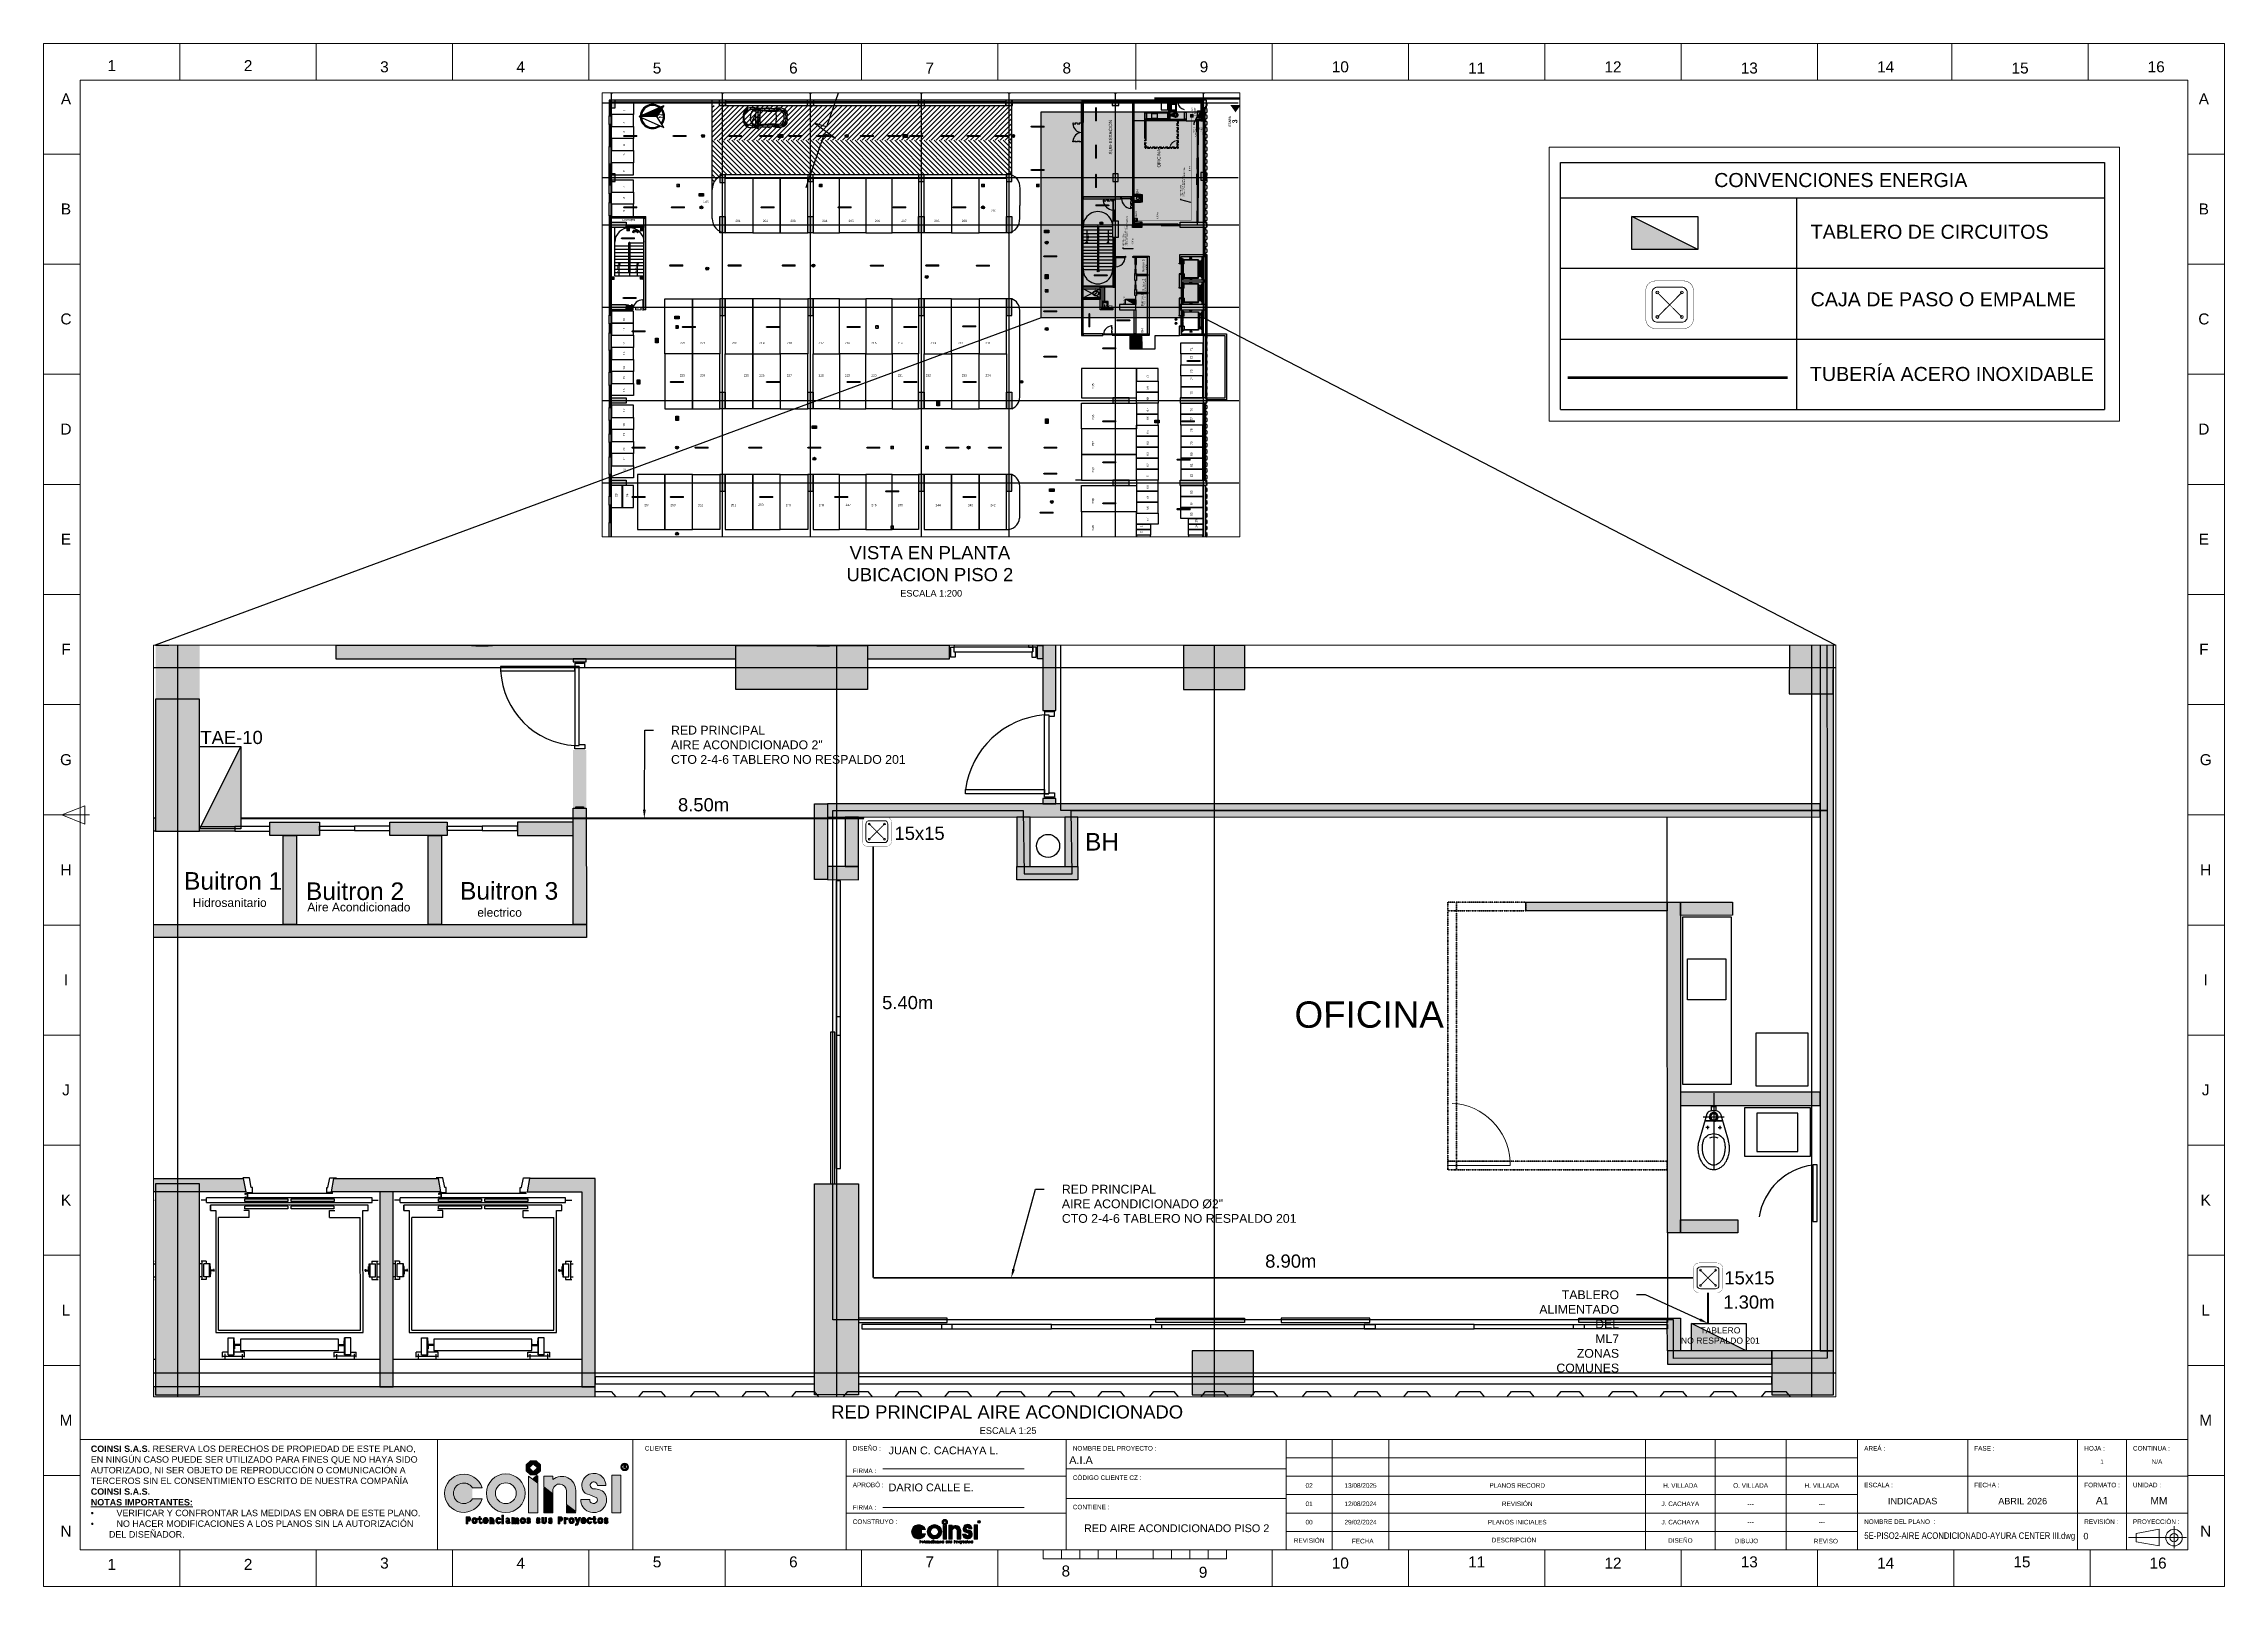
# Paper-space layout 'PISO 2' of a CAD drawing. Header units: metres. Extents: x -541 to 452, y 214 to 916.
# The model-space entities are those that its viewports show. They can reach past a viewport. Long polylines and large blocks are cut down to what shows.
import ezdxf
from ezdxf import colors
from ezdxf.entities.mleader import LeaderData, LeaderLine
from ezdxf.enums import TextEntityAlignment as Align
from ezdxf.lldxf.tags import DXFTag
from ezdxf.math import Vec2, Vec3

# ---------------------------------------------------------------- set-up
doc = ezdxf.new("R2010")
doc.units = ezdxf.units.M
for name, pattern in [('CENTER', [0.7, 0.3, -0.2, 0, -0.2]), ('HIDDEN', [9.525, 6.35, -3.175]), ('HIDDEN2', [4.7625, 3.175, -1.5875]), ('LÍNEAS_OCULTASX2', [0.75, 0.5, -0.25])]:
    doc.linetypes.add(name, pattern=pattern)
doc.layers.get('Defpoints').update_dxf_attribs({"color": 8})
for name, color, linetype, lineweight in [('-CN-GYD-CAJETIN-A0', 7, 'Continuous', 5), ('-CN-GYD-ILUMINACIÓN', 3, 'Continuous', 20), ('-CN-GYD-LOGO COINSI', 7, 'Continuous', 5), ('-CN-GYD-TUBERÍA ILUMINACION', 5, 'Continuous', 18), ('-CN-GYD-TUBERÍA TOMACORRIENTE PVC', 86, 'Continuous', 18), ('L', 7, 'Continuous', 15), ('Muro', 4, 'Continuous', 40), ('Piso', 253, 'Continuous', 30), ('RE80', 7, 'Continuous', 15), ('TEXTOS', 250, 'Continuous', 20), ('Textos 1', 7, 'Continuous', 25)]:
    doc.layers.add(name, color=color, linetype=linetype, lineweight=lineweight)
for name, color, linetype in [('-CN-GYD-ILUMINACION-EM', 1, 'Continuous'), ('-CN-GYD-TEXTOS', 7, 'Continuous'), ('@F1', 251, 'Continuous'), ('A_CIRCULO DE EJES', 252, 'Continuous'), ('AIRE ACONDICIONADO', 50, 'Continuous'), ('AREA PARQUEO', 253, 'Continuous'), ('DIM', 250, 'Continuous'), ('GG_EMERGENCIA 03', 1, 'Continuous'), ('GG_PISO 2', 8, 'Continuous'), ('GG_PISO 3', 8, 'Continuous'), ('JCA_HATCH 254', 252, 'Continuous'), ('LUMINARIA DE EMERGENCIA', 5, 'Continuous'), ('NORTE', 7, 'Continuous'), ('RE60', 7, 'Continuous'), ('suiches', 3, 'Continuous'), ('TB', 7, 'Continuous'), ('TEXTOS DE MEDIDAS', 7, 'Continuous')]:
    doc.layers.add(name, color=color, linetype=linetype)
doc.layers.add('-CN-GYD-VENTANA GRAFICA', color=7, linetype='Continuous', lineweight=5, true_color=0xa953a0)
doc.layers.add('PDF2_Geometría', color=7, linetype='Continuous', true_color=0x525252)
doc.styles.add('A_TEXT1', font='arial.ttf')
doc.styles.add('Annotative', font='arial.ttf')
doc.styles.add('GYD', font='arial.ttf', dxfattribs={"height": 2.5})
doc.styles.add('ROMANS', font='arial.ttf')
doc.styles.add('STANDAR NEGRITA', font='ARIALNB.TTF', dxfattribs={"height": 0.2})
doc.styles.get("Standard").update_dxf_attribs({"font": 'arial.ttf'})
tags = doc.linetypes.add('EMT_LINE', pattern='A,0.5,-0.2,["EMT",Standard,S=0.1,R=0,X=-0.1,Y=-0.05],-0.25', length=0.95).pattern_tags.tags
tags[6] = DXFTag(74, 10)
pattern_1 = [(270, (73.633, -1.35), (10.40324, -6.00631), [1.50158, -10.51105]), (360, (73.6335, -2.101), (10.40324, 6.00631), [0.75079, -20.05569]), (360, (73.6335, -2.289), (10.40324, 6.00631), [0.60063, -20.20584]), (360, (73.6335, -1.9134), (10.40324, 6.00631), [0.60063, -20.20584]), (330, (73.633, -2.477), (10.40324, 6.00631), [0.4805, -11.53212]), (30, (73.633, -1.726), (4e-09, 12.01262), [0.4805, -11.53212])]
pattern_2 = [(135, (0.0614115, 0.1), (-0.00112253, -0.00112253), [])]
pattern_3 = [(0, (0, 0), (0, 6.985), [5.08, -1.905]), (90, (0, 0), (-6.985, 4e-16), [5.08, -1.905])]

# ---------------------------------------------------------------- blocks, each defined once
blk = doc.blocks.new('LOGO COINSI')
at = {"layer": '-CN-GYD-LOGO COINSI'}
h = blk.add_hatch(color=256, dxfattribs=at)
h.set_gradient(color1=(128, 128, 128), color2=(128, 128, 128), tint=1)
h.paths.add_polyline_path([(1.5, -3.6), (3.6, -1.5), (3.6, 1.5), (1.5, 3.6), (-1.5, 3.6), (-3.6, 1.5), (-3.6, -1.5), (-1.5, -3.6)])
h.paths.add_polyline_path([(0, -2.1), (-2.1, 0), (0, 2.1), (2.1, 0)], flags=16)
h = blk.add_hatch(color=256, dxfattribs=at)
h.set_gradient(color1=(128, 128, 128), color2=(128, 128, 128), tint=1)
h.paths.add_polyline_path([(44.6, 0.5, 1), (48.4, 0.5, 1)])
h.paths.add_polyline_path([(47.9, 0.5, -1), (45.1, 0.5, -1)], flags=16)
h.paths.add_polyline_path([(46, 1.3), (46.3, 1.3), (46.6, 1.3, -0.960877), (46.7, 0.5), (47.3, -0.1), (46.9, -0.1), (46.3, 0.5), (46.3, -0.1), (46, -0.1)], flags=0)
h.paths.add_polyline_path([(46.3, 1.1), (46.6, 1.1, -1.000041), (46.7, 0.7), (46.3, 0.7)], flags=0)
h = blk.add_hatch(color=256, dxfattribs=at)
h.set_gradient(color1=(128, 128, 128), color2=(128, 128, 128), tint=1)
edge = h.paths.add_edge_path()
edge.add_line((-31, -10.1), (-26.1, -10.1))
edge.add_arc((-35.5, -12.9), 9.84, 17.0485, 342.9515)
edge.add_line((-26.1, -15.8), (-31, -15.8))
edge.add_arc((-35.5, -12.9), 5.3, 32.9761, 327.0239, ccw=False)
h = blk.add_hatch(color=256, dxfattribs=at)
h.set_gradient(color1=(128, 128, 128), color2=(128, 128, 128), tint=1)
h.paths.add_polyline_path([(-23.8, -12.9, 1), (-4.2, -12.9, 1)])
h.paths.add_polyline_path([(-8.7, -12.9, -1), (-19.3, -12.9, -1)], flags=16)
at = {"layer": '-CN-GYD-LOGO COINSI', "true_color": 0xf4d24e}
h = blk.add_hatch(color=53, dxfattribs=at)
h.set_gradient(color1=(248, 153, 30), color2=(248, 153, 30), tint=1)
h.paths.add_polyline_path([(-2.4, -4.2), (2.3, -7.8), (2.3, -22.8), (-2.4, -22.8)])
h = blk.add_hatch(color=53, dxfattribs=at)
h.set_gradient(color1=(248, 153, 30), color2=(248, 153, 30), tint=1)
h.paths.add_polyline_path([(2.3, -4), (1.6, -4), (-0.1, -5.4), (2.3, -7.2)])
at = {"layer": '-CN-GYD-LOGO COINSI'}
h = blk.add_hatch(color=256, dxfattribs=at)
h.set_gradient(color1=(128, 128, 128), color2=(128, 128, 128), tint=1)
h.paths.add_polyline_path([(9.9, -6), (9.9, -4.2), (5.3, -4.2), (5.3, -9.6), (9.9, -13.2), (9.9, -11, -0.872813), (16.9, -11.6), (16.9, -18.6), (21.6, -22.2), (21.6, -11.6, 0.647159)])
at = {"layer": '-CN-GYD-LOGO COINSI', "true_color": 0xf4d24e}
h = blk.add_hatch(color=53, dxfattribs=at)
h.set_gradient(color1=(248, 153, 30), color2=(248, 153, 30), tint=1)
h.paths.add_polyline_path([(5.3, -10.2), (9.9, -13.8), (9.9, -22.8), (5.3, -22.8)])
at = {"layer": '-CN-GYD-LOGO COINSI'}
h = blk.add_hatch(color=256, dxfattribs=at)
h.set_gradient(color1=(128, 128, 128), color2=(128, 128, 128), tint=1)
h.paths.add_polyline_path([(25.5, -11.9, 0.15722), (27.6, -13.4, -0.028285), (32.3, -15.2, -1.367151), (28.7, -16.1), (24.1, -16.1, 1.227605), (36.8, -13.6, 0.268229), (31.1, -10.7, -2.852099), (32.6, -9), (36.9, -9, 1.307532)])
h = blk.add_hatch(color=256, dxfattribs=at)
h.set_gradient(color1=(128, 128, 128), color2=(128, 128, 128), tint=1)
h.paths.add_polyline_path([(44.5, -3.7), (39.9, -3.7), (39.9, -22.8), (44.5, -22.8)])
at = {"layer": '-CN-GYD-LOGO COINSI', "true_color": 0xf4d24e}
h = blk.add_hatch(color=53, dxfattribs=at)
h.set_gradient(color1=(248, 153, 30), color2=(248, 153, 30), tint=1)
h.paths.add_polyline_path([(16.9, -19.2), (21.6, -22.8), (16.9, -22.8)])
at = {"layer": '-CN-GYD-LOGO COINSI'}
h = blk.add_hatch(color=256, dxfattribs=at)
h.set_gradient(color1=(128, 128, 128), color2=(128, 128, 128), tint=1)
h.paths.add_polyline_path([(-33.3, -27.2), (-33, -27.2, 1), (-33, -24.9), (-34.1, -24.9), (-34.1, -28.4), (-33.3, -28.4)])
h.paths.add_polyline_path([(-33.3, -26.4), (-33.3, -25.6), (-33, -25.6, -1), (-33, -26.4)], flags=16)
h = blk.add_hatch(color=256, dxfattribs=at)
h.set_gradient(color1=(128, 128, 128), color2=(128, 128, 128), tint=1)
edge = h.paths.add_edge_path()
edge.add_ellipse((-29.9, -26.8), major_axis=(0, 1.55), ratio=0.869732, start_angle=0, end_angle=360)
edge = h.paths.add_edge_path(flags=16)
edge.add_spline(control_points=[(-29.9, -26.1), (-29.9, -26.1), (-30, -26.1), (-30.2, -26.2), (-30.2, -26.3), (-30.4, -26.5), (-30.4, -26.6), (-30.4, -26.9), (-30.4, -27), (-30.3, -27.3), (-30.3, -27.4), (-30.1, -27.5), (-30.1, -27.6), (-29.9, -27.6), (-29.9, -27.6), (-29.7, -27.6), (-29.6, -27.5), (-29.5, -27.4), (-29.4, -27.3), (-29.3, -27.1), (-29.3, -26.9), (-29.3, -26.6), (-29.4, -26.5), (-29.5, -26.3), (-29.6, -26.2), (-29.7, -26.1), (-29.8, -26.1), (-29.9, -26.1), (-29.9, -26.1), (-29.9, -26.1)], knot_values=[0, 0, 0, 0, 0.478588, 0.478588, 0.957176, 0.957176, 1.435763, 1.435763, 1.914351, 1.914351, 2.392939, 2.392939, 2.871527, 2.871527, 3.350114, 3.350114, 3.828702, 3.828702, 4.30729, 4.30729, 4.785878, 4.785878, 5.264465, 5.264465, 5.743053, 5.743053, 6.221641, 6.221641, 6.283185, 6.283185, 6.283185, 6.283185], degree=3, periodic=0)
h = blk.add_hatch(color=256, dxfattribs=at)
h.set_gradient(color1=(128, 128, 128), color2=(128, 128, 128), tint=1)
edge = h.paths.add_edge_path()
edge.add_line((-27.6, -26.3), (-28.2, -26.3))
edge.add_line((-28.2, -26.3), (-28.2, -25.6))
edge.add_line((-28.2, -25.6), (-27.6, -25.6))
edge.add_line((-27.6, -25.6), (-27.6, -24.7))
edge.add_line((-27.6, -24.7), (-27, -24.7))
edge.add_line((-27, -24.7), (-27, -25.6))
edge.add_line((-27, -25.6), (-26.4, -25.6))
edge.add_line((-26.4, -25.6), (-26.4, -26.3))
edge.add_line((-26.4, -26.3), (-27, -26.3))
edge.add_line((-27, -26.3), (-27, -27.6))
edge.add_arc((-26.8, -27.5), 0.2, 192.4568, 356.7326)
edge.add_line((-26.6, -27.6), (-25.9, -27.6))
edge.add_arc((-26.8, -27.5), 0.838, 182.8161, 359.3518, ccw=False)
edge.add_line((-27.6, -27.6), (-27.6, -26.3))
h = blk.add_hatch(color=256, dxfattribs=at)
h.set_gradient(color1=(128, 128, 128), color2=(128, 128, 128), tint=1)
edge = h.paths.add_edge_path()
edge.add_spline(control_points=[(-22.9, -27.1), (-22.8, -26.2), (-23.2, -25.5), (-24, -25.3), (-24.7, -25.1), (-25.4, -25.6), (-25.6, -26.4), (-25.8, -27.3), (-25.4, -28), (-24.7, -28.3), (-24, -28.6), (-23.3, -28.2), (-23, -27.4)], knot_values=[0, 0, 0, 0, 1.514313, 1.514313, 1.514313, 3.028625, 3.028625, 3.028625, 4.542938, 4.542938, 4.542938, 6.057251, 6.057251, 6.057251, 6.057251], weights=[1, 0.817861, 0.817861, 1, 0.817861, 0.817861, 1, 0.817861, 0.817861, 1, 0.817861, 0.817861, 1], degree=3, periodic=0)
edge.add_spline(control_points=[(-23, -27.4), (-23.3, -27.4), (-23.6, -27.4), (-23.9, -27.4)], knot_values=[9.126652, 9.126652, 9.126652, 9.126652, 10.126652, 10.126652, 10.126652, 10.126652], weights=[1, 1, 1, 1], degree=3, periodic=0)
edge.add_spline(control_points=[(-23.9, -27.4), (-23.9, -27.4), (-23.9, -27.5), (-24, -27.5), (-24.1, -27.6), (-24.2, -27.6), (-24.3, -27.6), (-24.4, -27.6), (-24.5, -27.5), (-24.7, -27.4), (-24.7, -27.3), (-24.8, -27.1), (-24.8, -27.1), (-24.8, -27.1)], knot_values=[7.057251, 7.057251, 7.057251, 7.057251, 7.15134, 7.15134, 7.629928, 7.629928, 8.108516, 8.108516, 8.587103, 8.587103, 9.065691, 9.065691, 9.126652, 9.126652, 9.126652, 9.126652], weights=[1, 1, 1, 1, 1, 1, 1, 1, 1, 1, 1, 1, 1, 1], degree=3, periodic=0)
edge.add_spline(control_points=[(-24.8, -27.1), (-24.2, -27.1), (-23.5, -27.1), (-22.9, -27.1)], knot_values=[6.057251, 6.057251, 6.057251, 6.057251, 7.057251, 7.057251, 7.057251, 7.057251], weights=[1, 1, 1, 1], degree=3, periodic=0)
edge = h.paths.add_edge_path(flags=16)
edge.add_spline(control_points=[(-23.8, -26.5), (-23.8, -26.5), (-23.8, -26.4), (-23.9, -26.3), (-23.9, -26.2), (-24.1, -26.1), (-24.2, -26.1), (-24.2, -26.1), (-24.3, -26.1), (-24.3, -26.1), (-24.3, -26.1), (-24.4, -26.1), (-24.5, -26.2), (-24.6, -26.3), (-24.7, -26.4), (-24.7, -26.5), (-24.7, -26.5), (-24.4, -26.5), (-24.1, -26.5), (-23.8, -26.5)], knot_values=[0, 0, 0, 0, 0.11886, 0.11886, 0.597448, 0.597448, 1.076035, 1.076035, 1.13758, 1.13758, 1.13758, 1.616168, 1.616168, 2.094755, 2.094755, 2.275045, 2.275045, 2.275045, 3.275045, 3.275045, 3.275045, 3.275045], weights=[1, 1, 1, 1, 1, 1, 1, 1, 1, 1, 1, 1, 1, 1, 1, 1, 1, 1, 1, 1], degree=3, periodic=0)
h = blk.add_hatch(color=256, dxfattribs=at)
h.set_gradient(color1=(128, 128, 128), color2=(128, 128, 128), tint=1)
edge = h.paths.add_edge_path()
edge.add_line((-20, -28.4), (-20, -26.6))
edge.add_arc((-21.1, -26.6), 1.1, 360, 435.9683)
edge.add_line((-20.8, -25.5), (-21.3, -25.5))
edge.add_line((-21.3, -25.5), (-21.3, -25.3))
edge.add_line((-21.3, -25.3), (-22.2, -25.3))
edge.add_line((-22.2, -25.3), (-22.2, -28.4))
edge.add_line((-22.2, -28.4), (-21.3, -28.4))
edge.add_line((-21.3, -28.4), (-21.3, -26.6))
edge.add_arc((-21.1, -26.6), 0.266, 0, 180, ccw=False)
edge.add_line((-20.8, -26.6), (-20.8, -28.4))
edge.add_line((-20.8, -28.4), (-20, -28.4))
h = blk.add_hatch(color=256, dxfattribs=at)
h.set_gradient(color1=(128, 128, 128), color2=(128, 128, 128), tint=1)
edge = h.paths.add_edge_path()
edge.add_spline(control_points=[(-16.5, -27.4), (-16.7, -28.1), (-17.3, -28.5), (-18, -28.4), (-18.6, -28.2), (-19.1, -27.7), (-19.1, -26.9), (-19.1, -26.1), (-18.7, -25.5), (-18, -25.3), (-17.4, -25.2), (-16.8, -25.5), (-16.5, -26.3), (-16.8, -26.3), (-17.1, -26.3), (-17.4, -26.3), (-17.4, -26.2), (-17.5, -26.2), (-17.6, -26.1), (-17.6, -26.1), (-17.7, -26.1), (-17.7, -26.1), (-17.7, -26.1), (-17.8, -26.1), (-17.9, -26.1), (-18, -26.2), (-18.1, -26.3), (-18.2, -26.5), (-18.3, -26.6), (-18.3, -26.9), (-18.3, -27), (-18.2, -27.3), (-18.1, -27.4), (-18, -27.5), (-17.9, -27.6), (-17.8, -27.6), (-17.7, -27.6), (-17.6, -27.6), (-17.5, -27.5), (-17.4, -27.4), (-17.4, -27.4), (-17.4, -27.4), (-17.1, -27.4), (-16.8, -27.4), (-16.5, -27.4)], knot_values=[0, 0, 0, 0, 1.382573, 1.382573, 1.382573, 2.765147, 2.765147, 2.765147, 4.14772, 4.14772, 4.14772, 5.530294, 5.530294, 5.530294, 6.530294, 6.530294, 6.530294, 6.724306, 6.724306, 7.202893, 7.202893, 7.264438, 7.264438, 7.264438, 7.743025, 7.743025, 8.221613, 8.221613, 8.700201, 8.700201, 9.178789, 9.178789, 9.657377, 9.657377, 10.135964, 10.135964, 10.614552, 10.614552, 11.09314, 11.09314, 11.245726, 11.245726, 11.245726, 12.245726, 12.245726, 12.245726, 12.245726], weights=[1, 0.846951, 0.846951, 1, 0.846951, 0.846951, 1, 0.846951, 0.846951, 1, 0.846951, 0.846951, 1, 1, 1, 1, 1, 1, 1, 1, 1, 1, 1, 1, 1, 1, 1, 1, 1, 1, 1, 1, 1, 1, 1, 1, 1, 1, 1, 1, 1, 1, 1, 1, 1], degree=3, periodic=0)
h = blk.add_hatch(color=256, dxfattribs=at)
h.set_gradient(color1=(128, 128, 128), color2=(128, 128, 128), tint=1)
h.paths.add_polyline_path([(-16.1, -25), (-15.1, -25), (-15.1, -24.1), (-16.1, -24.1)])
h = blk.add_hatch(color=256, dxfattribs=at)
h.set_gradient(color1=(128, 128, 128), color2=(128, 128, 128), tint=1)
h.paths.add_polyline_path([(-16.1, -28.4), (-15.1, -28.4), (-15.1, -25.3), (-16.1, -25.3)])
h = blk.add_hatch(color=256, dxfattribs=at)
h.set_gradient(color1=(128, 128, 128), color2=(128, 128, 128), tint=1)
h.paths.add_polyline_path([(-11.8, -27.8, -0.352369), (-12.1, -27.5), (-12.1, -26.3, 0.900848), (-14, -26.1), (-13.4, -26.1, -0.770996), (-12.7, -26.3), (-12.7, -26.6, 1.957984), (-12.4, -28.1, 0.157661), (-11.9, -28.3)])
h.paths.add_polyline_path([(-12.7, -27.5, -1), (-13.5, -27.5, -1)], flags=16)
h = blk.add_hatch(color=256, dxfattribs=at)
h.set_gradient(color1=(128, 128, 128), color2=(128, 128, 128), tint=1)
h.paths.add_polyline_path([(-7.4, -26.2, 0.292399), (-8, -25.5), (-8.7, -25.5, 0.438959), (-9.2, -26.1, 0.531657), (-9.7, -25.5), (-10.1, -25.5), (-10.1, -25.3), (-10.9, -25.3), (-10.9, -28.4), (-10.1, -28.4), (-10.1, -26.6, -1), (-9.6, -26.6), (-9.6, -28.4), (-8.7, -28.4), (-8.7, -26.6, -1.000553), (-8.2, -26.6), (-8.2, -28.4), (-7.4, -28.4)])
h = blk.add_hatch(color=256, dxfattribs=at)
h.set_gradient(color1=(128, 128, 128), color2=(128, 128, 128), tint=1)
edge = h.paths.add_edge_path()
edge.add_ellipse((-5.3, -26.8), major_axis=(0, 1.55), ratio=0.869732, start_angle=0, end_angle=360)
edge = h.paths.add_edge_path(flags=16)
edge.add_spline(control_points=[(-5.3, -26.1), (-5.4, -26.1), (-5.4, -26.1), (-5.6, -26.2), (-5.7, -26.3), (-5.8, -26.5), (-5.8, -26.6), (-5.9, -26.9), (-5.8, -27), (-5.8, -27.3), (-5.7, -27.4), (-5.6, -27.5), (-5.5, -27.6), (-5.3, -27.6), (-5.3, -27.6), (-5.1, -27.6), (-5.1, -27.5), (-4.9, -27.4), (-4.9, -27.3), (-4.8, -27.1), (-4.7, -26.9), (-4.8, -26.6), (-4.8, -26.5), (-4.9, -26.3), (-5, -26.2), (-5.1, -26.1), (-5.2, -26.1), (-5.3, -26.1), (-5.3, -26.1), (-5.3, -26.1)], knot_values=[0, 0, 0, 0, 0.478588, 0.478588, 0.957176, 0.957176, 1.435763, 1.435763, 1.914351, 1.914351, 2.392939, 2.392939, 2.871527, 2.871527, 3.350114, 3.350114, 3.828702, 3.828702, 4.30729, 4.30729, 4.785878, 4.785878, 5.264465, 5.264465, 5.743053, 5.743053, 6.221641, 6.221641, 6.283185, 6.283185, 6.283185, 6.283185], degree=3, periodic=0)
h = blk.add_hatch(color=256, dxfattribs=at)
h.set_gradient(color1=(128, 128, 128), color2=(128, 128, 128), tint=1)
h.paths.add_polyline_path([(-2.7, -27.4), (-3.4, -27.4, 1.227605), (-1.5, -27, 0.268229), (-2.3, -26.5, -2.852099), (-2.1, -26.3), (-1.4, -26.3, 1.307532), (-3.2, -26.7, 0.15722), (-2.9, -27, -0.01671), (-2.5, -27.1, -3.062087)])
h = blk.add_hatch(color=256, dxfattribs=at)
h.set_gradient(color1=(128, 128, 128), color2=(128, 128, 128), tint=1)
h.paths.add_polyline_path([(3.4, -27, 0.268229), (2.6, -26.5, -2.852099), (2.8, -26.3), (3.5, -26.3, 1.307532), (1.7, -26.7, 0.15722), (2, -27, -0.01671), (2.4, -27.1, -3.062087), (2.2, -27.4), (1.5, -27.4, 1.227605)])
h = blk.add_hatch(color=256, dxfattribs=at)
h.set_gradient(color1=(128, 128, 128), color2=(128, 128, 128), tint=1)
h.paths.add_polyline_path([(6.7, -27.1), (6.7, -25.3), (5.9, -25.3), (5.9, -27.2, -1), (5.1, -27.2), (5.1, -25.3), (4.3, -25.3), (4.3, -27.3, 1.000746)])
h = blk.add_hatch(color=256, dxfattribs=at)
h.set_gradient(color1=(128, 128, 128), color2=(128, 128, 128), tint=1)
h.paths.add_polyline_path([(9.6, -27, 0.268229), (8.7, -26.5, -2.852099), (9, -26.3), (9.6, -26.3, 1.307532), (7.9, -26.7, 0.15722), (8.2, -27, -0.01671), (8.6, -27.1, -3.062087), (8.4, -27.4), (7.6, -27.4, 1.227605)])
h = blk.add_hatch(color=256, dxfattribs=at)
h.set_gradient(color1=(128, 128, 128), color2=(128, 128, 128), tint=1)
h.paths.add_polyline_path([(13.5, -27.2), (13.8, -27.2, 1), (13.8, -24.9), (12.7, -24.9), (12.7, -28.4), (13.5, -28.4)])
h.paths.add_polyline_path([(13.5, -26.4), (13.5, -25.6), (13.8, -25.6, -1), (13.8, -26.4)], flags=16)
h = blk.add_hatch(color=256, dxfattribs=at)
h.set_gradient(color1=(128, 128, 128), color2=(128, 128, 128), tint=1)
h.paths.add_polyline_path([(15.7, -28.4), (16.6, -28.4), (16.6, -26.6, -0.414214), (16.8, -26.3), (17.4, -26.3, 1), (17.4, -25.5), (16.6, -25.5), (16.6, -25.3), (15.7, -25.3)])
h = blk.add_hatch(color=256, dxfattribs=at)
h.set_gradient(color1=(128, 128, 128), color2=(128, 128, 128), tint=1)
edge = h.paths.add_edge_path()
edge.add_ellipse((19.5, -26.8), major_axis=(0, 1.55), ratio=0.869732, start_angle=0, end_angle=360)
edge = h.paths.add_edge_path(flags=16)
edge.add_spline(control_points=[(19.5, -26.1), (19.4, -26.1), (19.3, -26.1), (19.2, -26.2), (19.1, -26.3), (19, -26.5), (18.9, -26.6), (18.9, -26.9), (18.9, -27), (19, -27.3), (19.1, -27.4), (19.2, -27.5), (19.3, -27.6), (19.4, -27.6), (19.5, -27.6), (19.6, -27.6), (19.7, -27.5), (19.9, -27.4), (19.9, -27.3), (20, -27.1), (20, -26.9), (20, -26.6), (20, -26.5), (19.9, -26.3), (19.8, -26.2), (19.6, -26.1), (19.6, -26.1), (19.5, -26.1), (19.5, -26.1), (19.5, -26.1)], knot_values=[0, 0, 0, 0, 0.478588, 0.478588, 0.957176, 0.957176, 1.435763, 1.435763, 1.914351, 1.914351, 2.392939, 2.392939, 2.871527, 2.871527, 3.350114, 3.350114, 3.828702, 3.828702, 4.30729, 4.30729, 4.785878, 4.785878, 5.264465, 5.264465, 5.743053, 5.743053, 6.221641, 6.221641, 6.283185, 6.283185, 6.283185, 6.283185], degree=3, periodic=0)
h = blk.add_hatch(color=256, dxfattribs=at)
h.set_gradient(color1=(128, 128, 128), color2=(128, 128, 128), tint=1)
h.paths.add_polyline_path([(22.6, -26.8), (22, -25.3), (21.2, -25.3), (22.2, -28, -0.286978), (21.5, -28.4), (21.4, -28.4), (21.4, -29.3, 0.322138), (22.8, -28.6), (24, -25.3), (23.2, -25.3)])
h = blk.add_hatch(color=256, dxfattribs=at)
h.set_gradient(color1=(128, 128, 128), color2=(128, 128, 128), tint=1)
edge = h.paths.add_edge_path()
edge.add_spline(control_points=[(26.9, -27.1), (27, -26.2), (26.6, -25.5), (25.8, -25.3), (25.1, -25.1), (24.5, -25.6), (24.3, -26.4), (24.1, -27.3), (24.4, -28), (25.1, -28.3), (25.9, -28.6), (26.5, -28.2), (26.8, -27.4)], knot_values=[0, 0, 0, 0, 1.514313, 1.514313, 1.514313, 3.028625, 3.028625, 3.028625, 4.542938, 4.542938, 4.542938, 6.057251, 6.057251, 6.057251, 6.057251], weights=[1, 0.817861, 0.817861, 1, 0.817861, 0.817861, 1, 0.817861, 0.817861, 1, 0.817861, 0.817861, 1], degree=3, periodic=0)
edge.add_spline(control_points=[(26.8, -27.4), (26.5, -27.4), (26.2, -27.4), (25.9, -27.4)], knot_values=[9.126652, 9.126652, 9.126652, 9.126652, 10.126652, 10.126652, 10.126652, 10.126652], weights=[1, 1, 1, 1], degree=3, periodic=0)
edge.add_spline(control_points=[(25.9, -27.4), (25.9, -27.4), (25.9, -27.5), (25.8, -27.5), (25.7, -27.6), (25.6, -27.6), (25.5, -27.6), (25.4, -27.6), (25.3, -27.5), (25.2, -27.4), (25.1, -27.3), (25.1, -27.1), (25.1, -27.1), (25, -27.1)], knot_values=[7.057251, 7.057251, 7.057251, 7.057251, 7.15134, 7.15134, 7.629928, 7.629928, 8.108516, 8.108516, 8.587103, 8.587103, 9.065691, 9.065691, 9.126652, 9.126652, 9.126652, 9.126652], weights=[1, 1, 1, 1, 1, 1, 1, 1, 1, 1, 1, 1, 1, 1], degree=3, periodic=0)
edge.add_spline(control_points=[(25, -27.1), (25.7, -27.1), (26.3, -27.1), (26.9, -27.1)], knot_values=[6.057251, 6.057251, 6.057251, 6.057251, 7.057251, 7.057251, 7.057251, 7.057251], weights=[1, 1, 1, 1], degree=3, periodic=0)
edge = h.paths.add_edge_path(flags=16)
edge.add_spline(control_points=[(26.1, -26.5), (26, -26.5), (26, -26.4), (26, -26.3), (25.9, -26.2), (25.7, -26.1), (25.7, -26.1), (25.6, -26.1), (25.6, -26.1), (25.6, -26.1), (25.5, -26.1), (25.4, -26.1), (25.3, -26.2), (25.2, -26.3), (25.1, -26.4), (25.1, -26.5), (25.1, -26.5), (25.4, -26.5), (25.7, -26.5), (26.1, -26.5)], knot_values=[0, 0, 0, 0, 0.11886, 0.11886, 0.597448, 0.597448, 1.076035, 1.076035, 1.13758, 1.13758, 1.13758, 1.616168, 1.616168, 2.094755, 2.094755, 2.275045, 2.275045, 2.275045, 3.275045, 3.275045, 3.275045, 3.275045], weights=[1, 1, 1, 1, 1, 1, 1, 1, 1, 1, 1, 1, 1, 1, 1, 1, 1, 1, 1, 1], degree=3, periodic=0)
h = blk.add_hatch(color=256, dxfattribs=at)
h.set_gradient(color1=(128, 128, 128), color2=(128, 128, 128), tint=1)
edge = h.paths.add_edge_path()
edge.add_spline(control_points=[(29, -26.3), (29.3, -26.3), (29.6, -26.3), (29.9, -26.3)], knot_values=[5.530294, 5.530294, 5.530294, 5.530294, 6.530294, 6.530294, 6.530294, 6.530294], weights=[1, 1, 1, 1], degree=3, periodic=0)
edge.add_spline(control_points=[(29.9, -26.3), (29.6, -25.5), (29, -25.2), (28.4, -25.3), (27.7, -25.5), (27.3, -26.1), (27.3, -26.9), (27.3, -27.7), (27.7, -28.2), (28.4, -28.4), (29.1, -28.5), (29.7, -28.1), (29.9, -27.4)], knot_values=[0, 0, 0, 0, 1.382573, 1.382573, 1.382573, 2.765147, 2.765147, 2.765147, 4.14772, 4.14772, 4.14772, 5.530294, 5.530294, 5.530294, 5.530294], weights=[1, 0.846951, 0.846951, 1, 0.846951, 0.846951, 1, 0.846951, 0.846951, 1, 0.846951, 0.846951, 1], degree=3, periodic=0)
edge.add_spline(control_points=[(29.9, -27.4), (29.6, -27.4), (29.3, -27.4), (29, -27.4)], knot_values=[11.245726, 11.245726, 11.245726, 11.245726, 12.245726, 12.245726, 12.245726, 12.245726], weights=[1, 1, 1, 1], degree=3, periodic=0)
edge.add_spline(control_points=[(29, -27.4), (29, -27.4), (29, -27.4), (28.9, -27.5), (28.8, -27.6), (28.7, -27.6), (28.6, -27.6), (28.4, -27.6), (28.4, -27.5), (28.2, -27.4), (28.2, -27.3), (28.1, -27), (28.1, -26.9), (28.1, -26.6), (28.1, -26.5), (28.3, -26.3), (28.3, -26.2), (28.5, -26.1), (28.6, -26.1), (28.6, -26.1), (28.6, -26.1), (28.6, -26.1), (28.7, -26.1), (28.8, -26.1), (28.9, -26.2), (28.9, -26.2), (29, -26.3)], knot_values=[6.530294, 6.530294, 6.530294, 6.530294, 6.682879, 6.682879, 7.161467, 7.161467, 7.640055, 7.640055, 8.118643, 8.118643, 8.59723, 8.59723, 9.075818, 9.075818, 9.554406, 9.554406, 10.032994, 10.032994, 10.511581, 10.511581, 10.511581, 10.573126, 10.573126, 11.051714, 11.051714, 11.245726, 11.245726, 11.245726, 11.245726], weights=[1, 1, 1, 1, 1, 1, 1, 1, 1, 1, 1, 1, 1, 1, 1, 1, 1, 1, 1, 1, 1, 1, 1, 1, 1, 1, 1], degree=3, periodic=0)
h = blk.add_hatch(color=256, dxfattribs=at)
h.set_gradient(color1=(128, 128, 128), color2=(128, 128, 128), tint=1)
h.paths.add_polyline_path([(31.4, -27.6, 0.871401), (31.8, -27.6), (32.4, -27.6, -0.970215), (30.7, -27.6), (30.7, -26.3), (30.1, -26.3), (30.1, -25.6), (30.7, -25.6), (30.7, -24.7), (31.4, -24.7), (31.4, -25.6), (31.9, -25.6), (31.9, -26.3), (31.4, -26.3)])
h = blk.add_hatch(color=256, dxfattribs=at)
h.set_gradient(color1=(128, 128, 128), color2=(128, 128, 128), tint=1)
edge = h.paths.add_edge_path()
edge.add_ellipse((34.1, -26.8), major_axis=(0, 1.55), ratio=0.869732, start_angle=0, end_angle=360)
edge = h.paths.add_edge_path(flags=16)
edge.add_spline(control_points=[(34.1, -26.1), (34, -26.1), (33.9, -26.1), (33.8, -26.2), (33.7, -26.3), (33.6, -26.5), (33.5, -26.6), (33.5, -26.9), (33.5, -27), (33.6, -27.3), (33.7, -27.4), (33.8, -27.5), (33.9, -27.6), (34, -27.6), (34.1, -27.6), (34.2, -27.6), (34.3, -27.5), (34.5, -27.4), (34.5, -27.3), (34.6, -27.1), (34.6, -26.9), (34.6, -26.6), (34.6, -26.5), (34.5, -26.3), (34.4, -26.2), (34.2, -26.1), (34.2, -26.1), (34.1, -26.1), (34.1, -26.1), (34.1, -26.1)], knot_values=[0, 0, 0, 0, 0.478588, 0.478588, 0.957176, 0.957176, 1.435763, 1.435763, 1.914351, 1.914351, 2.392939, 2.392939, 2.871527, 2.871527, 3.350114, 3.350114, 3.828702, 3.828702, 4.30729, 4.30729, 4.785878, 4.785878, 5.264465, 5.264465, 5.743053, 5.743053, 6.221641, 6.221641, 6.283185, 6.283185, 6.283185, 6.283185], degree=3, periodic=0)
h = blk.add_hatch(color=256, dxfattribs=at)
h.set_gradient(color1=(128, 128, 128), color2=(128, 128, 128), tint=1)
h.paths.add_polyline_path([(37.1, -26.5, -2.852099), (37.4, -26.3), (38, -26.3, 1.307532), (36.2, -26.7, 0.15722), (36.6, -27, -0.01671), (37, -27.1, -3.062087), (36.8, -27.4), (36, -27.4, 1.227605), (38, -27, 0.268229)])
at = {"layer": '-CN-GYD-LOGO COINSI', "color": 8}
for points in [[(-3.6, -1.5), (-1.5, -3.6), (1.5, -3.6), (3.6, -1.5), (3.6, 1.5), (1.5, 3.6), (-1.5, 3.6), (-3.6, 1.5)], [(2.1, 0), (0, 2.1), (-2.1, 0), (0, -2.1)], [(39.9, -3.7), (44.5, -3.7), (44.5, -22.8), (39.9, -22.8)], [(-16.1, -25), (-15.1, -25), (-15.1, -24.1), (-16.1, -24.1)], [(-16.1, -28.4), (-15.1, -28.4), (-15.1, -25.3), (-16.1, -25.3)]]:
    blk.add_lwpolyline(points, close=True, dxfattribs=at)
for points in [[(46.7, 1.3, -0.881847), (46.7, 0.5), (47.3, -0.1), (46.9, -0.1), (46.3, 0.5), (46.3, -0.1), (46, -0.1), (46, 1.3), (46.3, 1.3), (46.7, 1.3)], [(46.7, 1.1, -0.827783), (46.7, 0.7), (46.3, 0.7), (46.3, 1.1), (46.7, 1.1)], [(-8.7, -26.6), (-8.7, -26.6, -1), (-8.2, -26.6), (-8.2, -28.4), (-7.4, -28.4), (-7.4, -26.2, 0.292399), (-8, -25.5), (-8.6, -25.5, 0.390681), (-9.2, -25.9, 0.305296), (-9.6, -25.5), (-10.1, -25.5), (-10.1, -25.3), (-10.9, -25.3), (-10.9, -28.4), (-10.1, -28.4), (-10.1, -26.6, -1), (-9.6, -26.6), (-9.6, -28.4), (-8.7, -28.4), (-8.7, -26.6)], [(-2.3, -26.5, -2.852099), (-2.1, -26.3), (-1.4, -26.3, 1.307532), (-3.2, -26.7, 0.15722), (-2.9, -27, -0.030152), (-2.1, -27.2, -1.381066), (-2.7, -27.4), (-3.4, -27.4, 1.227605), (-1.5, -27, 0.279305), (-2.4, -26.5)], [(2.6, -26.5, -2.852099), (2.8, -26.3), (3.5, -26.3, 1.307532), (1.7, -26.7, 0.15722), (2, -27, -0.030152), (2.8, -27.2, -1.381066), (2.2, -27.4), (1.5, -27.4, 1.227605), (3.4, -27, 0.279305), (2.5, -26.5)], [(5.1, -27.2), (5.1, -25.3), (4.3, -25.3), (4.3, -27.3, 0.942727), (6.7, -27.3), (6.7, -25.3), (5.9, -25.3), (5.9, -27.2, -1), (5.1, -27.2)], [(8.7, -26.5, -2.852099), (9, -26.3), (9.6, -26.3, 1.307532), (7.9, -26.7, 0.15722), (8.2, -27, -0.030152), (8.9, -27.2, -1.381066), (8.4, -27.4), (7.6, -27.4, 1.227605), (9.6, -27, 0.279305), (8.7, -26.5)], [(37.1, -26.5, -2.852099), (37.4, -26.3), (38, -26.3, 1.307532), (36.2, -26.7, 0.15722), (36.6, -27, -0.030152), (37.3, -27.2, -1.381066), (36.8, -27.4), (36, -27.4, 1.227605), (38, -27, 0.279305), (37.1, -26.5)]]:
    blk.add_lwpolyline(points, format="xyb", dxfattribs=at)
for points in [[(-31, -10.1), (-26.1, -10.1, 6.671852), (-26.1, -15.8), (-31, -15.8, -3.378535)], [(16.9, -11.6), (16.9, -18.6), (21.6, -22.2), (21.6, -11.6, 0.647159), (9.9, -6), (9.9, -4.2), (5.3, -4.2), (5.3, -9.6), (9.9, -13.2), (9.9, -11, -0.872813)], [(30.8, -10.7, -2.55302), (32.6, -9), (36.9, -9, 1.307532), (25.5, -11.9, 0.15722), (27.6, -13.4, -0.028285), (32.3, -15.2, -1.367151), (28.7, -16.1), (24.1, -16.1, 1.227605), (36.8, -13.6, 0.279305)], [(-33.3, -24.9), (-33, -24.9, -0.999459), (-33, -27.2), (-33.3, -27.2), (-33.3, -28.4), (-34.1, -28.4), (-34.1, -24.9)], [(-33.3, -26.4), (-33.3, -25.7), (-33, -25.7, -0.999459), (-33, -26.4)], [(-27.6, -26.3), (-28.2, -26.3), (-28.2, -25.6), (-27.6, -25.6), (-27.6, -24.7), (-27, -24.7), (-27, -25.6), (-26.4, -25.6), (-26.4, -26.3), (-27, -26.3), (-27, -27.6, 0.871401), (-26.6, -27.6), (-25.9, -27.6, -0.970215), (-27.6, -27.6)], [(-20, -28.4), (-20, -26.6, 0.344173), (-20.8, -25.5), (-21.3, -25.5), (-21.3, -25.3), (-22.2, -25.3), (-22.2, -28.4), (-21.3, -28.4), (-21.3, -26.6, -1), (-20.8, -26.6), (-20.8, -28.4)], [(-11.9, -28.3, -0.157661), (-12.4, -28.1, -1.957984), (-12.7, -26.6), (-12.7, -26.3, 0.770996), (-13.4, -26.1), (-14, -26.1, -0.900848), (-12.1, -26.3), (-12.1, -27.5, 0.352369), (-11.8, -27.8)], [(13.5, -24.9), (13.8, -24.9, -0.999459), (13.8, -27.2), (13.5, -27.2), (13.5, -28.4), (12.7, -28.4), (12.7, -24.9)], [(13.5, -25.6), (13.8, -25.6, -0.999459), (13.8, -26.4), (13.5, -26.4)], [(16.8, -26.3), (17.4, -26.3, 1), (17.4, -25.5), (16.6, -25.5), (16.6, -25.3), (15.7, -25.3), (15.7, -28.4), (16.6, -28.4), (16.6, -26.6, -0.414214)], [(21.5, -28.4), (21.4, -28.4), (21.4, -29.3), (21.7, -29.3, 0.245879), (22.8, -28.6), (24, -25.3), (23.2, -25.3), (22.6, -26.8), (22, -25.3), (21.2, -25.3), (22.2, -27.9), (22.1, -28.1, -0.209065)], [(30.7, -26.3), (30.1, -26.3), (30.1, -25.6), (30.7, -25.6), (30.7, -24.7), (31.4, -24.7), (31.4, -25.6), (31.9, -25.6), (31.9, -26.3), (31.4, -26.3), (31.4, -27.6, 0.871401), (31.8, -27.6), (32.4, -27.6, -0.970215), (30.7, -27.6)]]:
    blk.add_lwpolyline(points, format="xyb", close=True, dxfattribs=at)
at = {"layer": '-CN-GYD-LOGO COINSI', "color": 53, "true_color": 0xf4d24e}
for points in [[(-2.4, -4.2), (2.3, -7.8), (2.3, -22.8), (-2.4, -22.8)], [(2.3, -4), (1.6, -4), (-0.1, -5.4), (2.3, -7.2)], [(5.3, -10.2), (9.9, -13.8), (9.9, -22.8), (5.3, -22.8)], [(16.9, -19.2), (21.6, -22.8), (21.6, -22.8), (16.9, -22.8)]]:
    blk.add_lwpolyline(points, close=True, dxfattribs=at)
at = {"layer": '-CN-GYD-LOGO COINSI', "color": 8}
for points in [[(9.9, -13.8), (9.9, -13.2)], [(6.7, -27.4), (6.7, -27.4)], [(22, -28.4), (22, -28.4)]]:
    blk.add_lwpolyline(points, dxfattribs=at)
for centre, radius in [((46.5, 0.5), 1.91), ((46.5, 0.5), 1.41), ((-14, -12.9), 9.84), ((-14, -12.9), 5.3), ((-13.1, -27.5), 0.399)]:
    blk.add_circle(centre, radius, dxfattribs=at)
for centre in [(-29.9, -26.8), (-5.3, -26.8), (19.5, -26.8), (34.1, -26.8)]:
    blk.add_ellipse(centre, major_axis=(0, 1.55), ratio=0.869732, dxfattribs=at)
for points, knots in [([(-29.9, -26.1), (-29.9, -26.1), (-30, -26.1), (-30.2, -26.2), (-30.2, -26.3), (-30.4, -26.5), (-30.4, -26.6), (-30.4, -26.9), (-30.4, -27), (-30.3, -27.3), (-30.3, -27.4), (-30.1, -27.5), (-30.1, -27.6), (-29.9, -27.6), (-29.9, -27.6), (-29.7, -27.6), (-29.6, -27.5), (-29.5, -27.4), (-29.4, -27.3), (-29.3, -27.1), (-29.3, -26.9), (-29.3, -26.6), (-29.4, -26.5), (-29.5, -26.3), (-29.6, -26.2), (-29.7, -26.1), (-29.8, -26.1), (-29.9, -26.1), (-29.9, -26.1), (-29.9, -26.1)], [0, 0, 0, 0, 0.478588, 0.478588, 0.957176, 0.957176, 1.435763, 1.435763, 1.914351, 1.914351, 2.392939, 2.392939, 2.871527, 2.871527, 3.350114, 3.350114, 3.828702, 3.828702, 4.30729, 4.30729, 4.785878, 4.785878, 5.264465, 5.264465, 5.743053, 5.743053, 6.221641, 6.221641, 6.283185, 6.283185, 6.283185, 6.283185]), ([(-23.8, -26.5), (-23.8, -26.5), (-23.8, -26.4), (-23.9, -26.3), (-23.9, -26.2), (-24.1, -26.1), (-24.2, -26.1), (-24.2, -26.1), (-24.3, -26.1), (-24.3, -26.1), (-24.3, -26.1), (-24.4, -26.1), (-24.5, -26.2), (-24.6, -26.3), (-24.7, -26.4), (-24.7, -26.5), (-24.7, -26.5), (-24.4, -26.5), (-24.1, -26.5), (-23.8, -26.5)], [0, 0, 0, 0, 0.11886, 0.11886, 0.597448, 0.597448, 1.076035, 1.076035, 1.13758, 1.13758, 1.13758, 1.616168, 1.616168, 2.094755, 2.094755, 2.275045, 2.275045, 2.275045, 3.275045, 3.275045, 3.275045, 3.275045]), ([(-5.3, -26.1), (-5.4, -26.1), (-5.4, -26.1), (-5.6, -26.2), (-5.7, -26.3), (-5.8, -26.5), (-5.8, -26.6), (-5.9, -26.9), (-5.8, -27), (-5.8, -27.3), (-5.7, -27.4), (-5.6, -27.5), (-5.5, -27.6), (-5.3, -27.6), (-5.3, -27.6), (-5.1, -27.6), (-5.1, -27.5), (-4.9, -27.4), (-4.9, -27.3), (-4.8, -27.1), (-4.7, -26.9), (-4.8, -26.6), (-4.8, -26.5), (-4.9, -26.3), (-5, -26.2), (-5.1, -26.1), (-5.2, -26.1), (-5.3, -26.1), (-5.3, -26.1), (-5.3, -26.1)], [0, 0, 0, 0, 0.478588, 0.478588, 0.957176, 0.957176, 1.435763, 1.435763, 1.914351, 1.914351, 2.392939, 2.392939, 2.871527, 2.871527, 3.350114, 3.350114, 3.828702, 3.828702, 4.30729, 4.30729, 4.785878, 4.785878, 5.264465, 5.264465, 5.743053, 5.743053, 6.221641, 6.221641, 6.283185, 6.283185, 6.283185, 6.283185]), ([(19.5, -26.1), (19.4, -26.1), (19.3, -26.1), (19.2, -26.2), (19.1, -26.3), (19, -26.5), (18.9, -26.6), (18.9, -26.9), (18.9, -27), (19, -27.3), (19.1, -27.4), (19.2, -27.5), (19.3, -27.6), (19.4, -27.6), (19.5, -27.6), (19.6, -27.6), (19.7, -27.5), (19.9, -27.4), (19.9, -27.3), (20, -27.1), (20, -26.9), (20, -26.6), (20, -26.5), (19.9, -26.3), (19.8, -26.2), (19.6, -26.1), (19.6, -26.1), (19.5, -26.1), (19.5, -26.1), (19.5, -26.1)], [0, 0, 0, 0, 0.478588, 0.478588, 0.957176, 0.957176, 1.435763, 1.435763, 1.914351, 1.914351, 2.392939, 2.392939, 2.871527, 2.871527, 3.350114, 3.350114, 3.828702, 3.828702, 4.30729, 4.30729, 4.785878, 4.785878, 5.264465, 5.264465, 5.743053, 5.743053, 6.221641, 6.221641, 6.283185, 6.283185, 6.283185, 6.283185]), ([(26.1, -26.5), (26, -26.5), (26, -26.4), (26, -26.3), (25.9, -26.2), (25.7, -26.1), (25.7, -26.1), (25.6, -26.1), (25.6, -26.1), (25.6, -26.1), (25.5, -26.1), (25.4, -26.1), (25.3, -26.2), (25.2, -26.3), (25.1, -26.4), (25.1, -26.5), (25.1, -26.5), (25.4, -26.5), (25.7, -26.5), (26.1, -26.5)], [0, 0, 0, 0, 0.11886, 0.11886, 0.597448, 0.597448, 1.076035, 1.076035, 1.13758, 1.13758, 1.13758, 1.616168, 1.616168, 2.094755, 2.094755, 2.275045, 2.275045, 2.275045, 3.275045, 3.275045, 3.275045, 3.275045]), ([(34.1, -26.1), (34, -26.1), (33.9, -26.1), (33.8, -26.2), (33.7, -26.3), (33.6, -26.5), (33.5, -26.6), (33.5, -26.9), (33.5, -27), (33.6, -27.3), (33.7, -27.4), (33.8, -27.5), (33.9, -27.6), (34, -27.6), (34.1, -27.6), (34.2, -27.6), (34.3, -27.5), (34.5, -27.4), (34.5, -27.3), (34.6, -27.1), (34.6, -26.9), (34.6, -26.6), (34.6, -26.5), (34.5, -26.3), (34.4, -26.2), (34.2, -26.1), (34.2, -26.1), (34.1, -26.1), (34.1, -26.1), (34.1, -26.1)], [0, 0, 0, 0, 0.478588, 0.478588, 0.957176, 0.957176, 1.435763, 1.435763, 1.914351, 1.914351, 2.392939, 2.392939, 2.871527, 2.871527, 3.350114, 3.350114, 3.828702, 3.828702, 4.30729, 4.30729, 4.785878, 4.785878, 5.264465, 5.264465, 5.743053, 5.743053, 6.221641, 6.221641, 6.283185, 6.283185, 6.283185, 6.283185])]:
    blk.add_open_spline(points, degree=3, knots=knots, dxfattribs=at)
for points, weights, knots in [([(-23, -27.4), (-23.3, -28.2), (-24, -28.6), (-24.7, -28.3), (-25.4, -28), (-25.8, -27.3), (-25.6, -26.4), (-25.4, -25.6), (-24.7, -25.1), (-24, -25.3), (-23.2, -25.5), (-22.8, -26.2), (-22.9, -27.1), (-23.5, -27.1), (-24.2, -27.1), (-24.8, -27.1), (-24.8, -27.1), (-24.8, -27.1), (-24.7, -27.3), (-24.7, -27.4), (-24.5, -27.5), (-24.4, -27.6), (-24.3, -27.6), (-24.2, -27.6), (-24.1, -27.6), (-24, -27.5), (-23.9, -27.5), (-23.9, -27.4), (-23.9, -27.4), (-23.6, -27.4), (-23.3, -27.4), (-23, -27.4)], [1, 0.817861431389, 0.817861431389, 1, 0.817861431389, 0.817861431389, 1, 0.817861431389, 0.817861431389, 1, 0.817861431389, 0.817861431389, 1, 1, 1, 1, 1, 1, 1, 1, 1, 1, 1, 1, 1, 1, 1, 1, 1, 1, 1, 1], [0, 0, 0, 0, 1.514313, 1.514313, 1.514313, 3.028625, 3.028625, 3.028625, 4.542938, 4.542938, 4.542938, 6.057251, 6.057251, 6.057251, 7.057251, 7.057251, 7.057251, 7.118212, 7.118212, 7.5968, 7.5968, 8.075387, 8.075387, 8.553975, 8.553975, 9.032563, 9.032563, 9.126652, 9.126652, 9.126652, 10.126652, 10.126652, 10.126652, 10.126652]), ([(-16.5, -27.4), (-16.7, -28.1), (-17.3, -28.5), (-18, -28.4), (-18.6, -28.2), (-19.1, -27.7), (-19.1, -26.9), (-19.1, -26.1), (-18.7, -25.5), (-18, -25.3), (-17.4, -25.2), (-16.8, -25.5), (-16.5, -26.3), (-16.8, -26.3), (-17.1, -26.3), (-17.4, -26.3), (-17.4, -26.2), (-17.5, -26.2), (-17.6, -26.1), (-17.6, -26.1), (-17.7, -26.1), (-17.7, -26.1), (-17.7, -26.1), (-17.8, -26.1), (-17.9, -26.1), (-18, -26.2), (-18.1, -26.3), (-18.2, -26.5), (-18.3, -26.6), (-18.3, -26.9), (-18.3, -27), (-18.2, -27.3), (-18.1, -27.4), (-18, -27.5), (-17.9, -27.6), (-17.8, -27.6), (-17.7, -27.6), (-17.6, -27.6), (-17.5, -27.5), (-17.4, -27.4), (-17.4, -27.4), (-17.4, -27.4), (-17.1, -27.4), (-16.8, -27.4), (-16.5, -27.4)], [1, 0.846950898523, 0.846950898523, 1, 0.846950898523, 0.846950898523, 1, 0.846950898523, 0.846950898523, 1, 0.846950898523, 0.846950898523, 1, 1, 1, 1, 1, 1, 1, 1, 1, 1, 1, 1, 1, 1, 1, 1, 1, 1, 1, 1, 1, 1, 1, 1, 1, 1, 1, 1, 1, 1, 1, 1, 1], [0, 0, 0, 0, 1.382573, 1.382573, 1.382573, 2.765147, 2.765147, 2.765147, 4.14772, 4.14772, 4.14772, 5.530294, 5.530294, 5.530294, 6.530294, 6.530294, 6.530294, 6.724306, 6.724306, 7.202893, 7.202893, 7.264438, 7.264438, 7.264438, 7.743025, 7.743025, 8.221613, 8.221613, 8.700201, 8.700201, 9.178789, 9.178789, 9.657377, 9.657377, 10.135964, 10.135964, 10.614552, 10.614552, 11.09314, 11.09314, 11.245726, 11.245726, 11.245726, 12.245726, 12.245726, 12.245726, 12.245726]), ([(26.8, -27.4), (26.5, -28.2), (25.9, -28.6), (25.1, -28.3), (24.4, -28), (24.1, -27.3), (24.3, -26.4), (24.5, -25.6), (25.1, -25.1), (25.8, -25.3), (26.6, -25.5), (27, -26.2), (26.9, -27.1), (26.3, -27.1), (25.7, -27.1), (25, -27.1), (25.1, -27.1), (25.1, -27.1), (25.1, -27.3), (25.2, -27.4), (25.3, -27.5), (25.4, -27.6), (25.5, -27.6), (25.6, -27.6), (25.7, -27.6), (25.8, -27.5), (25.9, -27.5), (25.9, -27.4), (25.9, -27.4), (26.2, -27.4), (26.5, -27.4), (26.8, -27.4)], [1, 0.817861431389, 0.817861431389, 1, 0.817861431389, 0.817861431389, 1, 0.817861431389, 0.817861431389, 1, 0.817861431389, 0.817861431389, 1, 1, 1, 1, 1, 1, 1, 1, 1, 1, 1, 1, 1, 1, 1, 1, 1, 1, 1, 1], [0, 0, 0, 0, 1.514313, 1.514313, 1.514313, 3.028625, 3.028625, 3.028625, 4.542938, 4.542938, 4.542938, 6.057251, 6.057251, 6.057251, 7.057251, 7.057251, 7.057251, 7.118212, 7.118212, 7.5968, 7.5968, 8.075387, 8.075387, 8.553975, 8.553975, 9.032563, 9.032563, 9.126652, 9.126652, 9.126652, 10.126652, 10.126652, 10.126652, 10.126652]), ([(29.9, -27.4), (29.7, -28.1), (29.1, -28.5), (28.4, -28.4), (27.7, -28.2), (27.3, -27.7), (27.3, -26.9), (27.3, -26.1), (27.7, -25.5), (28.4, -25.3), (29, -25.2), (29.6, -25.5), (29.9, -26.3), (29.6, -26.3), (29.3, -26.3), (29, -26.3), (28.9, -26.2), (28.9, -26.2), (28.8, -26.1), (28.7, -26.1), (28.6, -26.1), (28.6, -26.1), (28.6, -26.1), (28.6, -26.1), (28.5, -26.1), (28.3, -26.2), (28.3, -26.3), (28.1, -26.5), (28.1, -26.6), (28.1, -26.9), (28.1, -27), (28.2, -27.3), (28.2, -27.4), (28.4, -27.5), (28.4, -27.6), (28.6, -27.6), (28.7, -27.6), (28.8, -27.6), (28.9, -27.5), (29, -27.4), (29, -27.4), (29, -27.4), (29.3, -27.4), (29.6, -27.4), (29.9, -27.4)], [1, 0.846950898523, 0.846950898523, 1, 0.846950898523, 0.846950898523, 1, 0.846950898523, 0.846950898523, 1, 0.846950898523, 0.846950898523, 1, 1, 1, 1, 1, 1, 1, 1, 1, 1, 1, 1, 1, 1, 1, 1, 1, 1, 1, 1, 1, 1, 1, 1, 1, 1, 1, 1, 1, 1, 1, 1, 1], [0, 0, 0, 0, 1.382573, 1.382573, 1.382573, 2.765147, 2.765147, 2.765147, 4.14772, 4.14772, 4.14772, 5.530294, 5.530294, 5.530294, 6.530294, 6.530294, 6.530294, 6.724306, 6.724306, 7.202893, 7.202893, 7.264438, 7.264438, 7.264438, 7.743025, 7.743025, 8.221613, 8.221613, 8.700201, 8.700201, 9.178789, 9.178789, 9.657377, 9.657377, 10.135964, 10.135964, 10.614552, 10.614552, 11.09314, 11.09314, 11.245726, 11.245726, 11.245726, 12.245726, 12.245726, 12.245726, 12.245726])]:
    blk.add_rational_spline(points, weights, degree=3, knots=knots, dxfattribs=at)
blk.add_open_spline([(-23.2, -27.4), (-23.2, -27.4), (-23.2, -27.4), (-23.2, -27.4)], degree=3, dxfattribs=at)
blk = doc.blocks.new('CAJETIN-A1')
at = {"layer": '-CN-GYD-CAJETIN-A0'}
for p, q in [((-788.43, 580.71), (-788.43, 594.85)), ((-735.86, 580.71), (-735.86, 594.85)), ((-683.29, 580.71), (-683.29, 594.85)), ((-630.71, 580.71), (-630.71, 594.85)), ((-578.14, 580.71), (-578.14, 594.85)), ((-525.57, 580.71), (-525.57, 594.85)), ((-473, 580.71), (-473, 594.85)), ((-419.79, 594.85), (-419.79, 577.17)), ((-367.22, 594.85), (-367.22, 580.71)), ((-314.65, 594.85), (-314.65, 580.71)), ((-262.08, 594.85), (-262.08, 580.71)), ((-209.51, 594.85), (-209.51, 580.71)), ((-156.94, 594.85), (-156.94, 580.71)), ((-105.07, 594.85), (-105.07, 580.71)), ((-52.5, 594.85), (-52.5, 580.71)), ((-826.85, 552.24), (-841, 552.24)), ((-14.15, 552.24), (0, 552.24)), ((-826.85, 509.8), (-841, 509.8)), ((-14.15, 509.8), (0, 509.8)), ((-826.85, 467.36), (-841, 467.36)), ((-14.15, 467.36), (0, 467.36)), ((-826.85, 424.92), (-841, 424.92)), ((-14.15, 424.92), (0, 424.92)), ((-826.85, 382.48), (-841, 382.48)), ((-14.15, 382.48), (0, 382.48)), ((-826.85, 340.04), (-841, 340.04)), ((-14.15, 340.04), (0, 340.04)), ((-841, 297.43), (-823.32, 297.43)), ((-833.93, 297.43), (-825.09, 300.96)), ((-833.93, 297.43), (-825.09, 293.89)), ((-825.09, 300.96), (-825.09, 293.89)), ((0, 297.43), (-14.15, 297.43)), ((-841, 254.99), (-826.85, 254.99)), ((0, 254.99), (-14.15, 254.99)), ((-841, 212.55), (-826.85, 212.55)), ((0, 212.55), (-14.15, 212.55)), ((-841, 170.11), (-826.85, 170.11)), ((0, 170.11), (-14.15, 170.11)), ((-841, 127.67), (-826.85, 127.67)), ((0, 127.67), (-14.15, 127.67)), ((-841, 85.23), (-826.85, 85.23)), ((0, 85.23), (-14.15, 85.23)), ((-841, 42.79), (-826.85, 42.79)), ((0, 42.79), (-14.15, 42.79)), ((-36.96, 18.8), (-14.61, 18.8)), ((-25.16, 22), (-34.01, 20.4)), ((-34.01, 18.8), (-34.01, 20.4)), ((-34.01, 18.8), (-34.01, 17.19)), ((-25.16, 15.59), (-34.01, 17.19)), ((-25.16, 18.8), (-25.16, 22)), ((-25.16, 18.8), (-25.16, 15.59)), ((-19.42, 14.56), (-19.42, 23.16)), ((-788.43, 14.15), (-788.43, 0)), ((-735.86, 14.15), (-735.86, 0)), ((-683.29, 14.15), (-683.29, 0)), ((-630.71, 14.15), (-630.71, 0)), ((-578.14, 14.15), (-578.14, 0)), ((-525.57, 14.15), (-525.57, 0)), ((-473, 14.15), (-473, 0)), ((-455.51, 10.61), (-455.51, 14.15)), ((-384.78, 10.61), (-455.51, 10.61)), ((-448.44, 10.61), (-448.44, 14.15)), ((-441.37, 10.61), (-441.37, 14.15)), ((-434.29, 10.61), (-434.29, 14.15)), ((-427.22, 10.61), (-427.22, 14.15)), ((-413.07, 14.15), (-413.07, 10.61)), ((-406, 14.15), (-406, 10.61)), ((-398.93, 14.15), (-398.93, 10.61)), ((-391.85, 14.15), (-391.85, 10.61)), ((-384.78, 14.15), (-384.78, 10.61)), ((-367.22, 0), (-367.22, 14.15)), ((-314.65, 0), (-314.65, 14.15)), ((-262.08, 0), (-262.08, 14.15)), ((-209.51, 0), (-209.51, 14.15)), ((-156.94, 0), (-156.94, 14.15)), ((-104.36, 0), (-104.36, 14.15)), ((-51.79, 0), (-51.79, 14.15))]:
    blk.add_line(p, q, dxfattribs=at)
for points in [[(-841, 0), (-841, 594.85), (0, 594.85), (0, 0)], [(-826.85, 14.15), (-826.85, 580.71), (-14.15, 580.71), (-14.15, 14.15)]]:
    blk.add_lwpolyline(points, close=True, dxfattribs=at)
for points in [[(-826.85, 14.15), (-14.15, 14.15), (-14.15, 56.59), (-826.85, 56.59), (-826.85, 14.15)], [(-689.06, 56.59), (-689.06, 14.15)], [(-613.83, 56.59), (-613.83, 14.15)], [(-531.51, 56.59), (-531.51, 14.15)], [(-446.64, 56.59), (-446.64, 14.15)], [(-446.64, 42.44), (-446.64, 56.59)], [(-361.76, 56.59), (-361.76, 14.15)], [(-344.08, 56.59), (-344.08, 14.15)], [(-322.19, 56.59), (-322.19, 14.15)], [(-223.23, 56.59), (-223.23, 14.15)], [(-196.4, 56.59), (-196.4, 14.15)], [(-169, 56.59), (-169, 14.15)], [(-141.46, 56.59), (-141.46, 14.15)], [(-98.97, 56.59), (-98.97, 28.29)], [(-56.59, 56.59), (-56.59, 14.15)], [(-56.59, 56.59), (-14.15, 56.59)], [(-37.8, 56.59), (-37.8, 14.15)], [(-531.51, 42.44), (-446.64, 42.44)], [(-517.37, 45.27), (-462.9, 45.27)], [(-446.64, 45.27), (-361.76, 45.27)], [(-141.46, 49.51), (-361.76, 49.51)], [(-141.46, 42.44), (-361.76, 42.44)], [(-141.46, 42.44), (-14.15, 42.44)], [(-446.64, 33.95), (-361.76, 33.95)], [(-141.46, 35.37), (-361.76, 35.37)], [(-531.51, 28.29), (-446.64, 28.29)], [(-517.37, 30.41), (-462.9, 30.41)], [(-141.46, 28.29), (-361.76, 28.29)], [(-141.46, 28.29), (-14.15, 28.29)], [(-56.59, 28.29), (-37.8, 28.29)], [(-37.8, 28.29), (-14.15, 28.29)], [(-141.46, 21.22), (-361.76, 21.22)]]:
    blk.add_lwpolyline(points, dxfattribs=at)
for radius in [3.2, 1.6]:
    blk.add_circle((-19.42, 18.8), radius, dxfattribs=at)
for p, xscale, yscale, zscale in [((-652.15, 45.7), 0.7577686260032539, 0.7577686260032539, 0.7577686260032539), ((-493.46, 24.74), 0.2841752587285714, 0.2841752587285714, 0.2841752587285714)]:
    blk.add_blockref('LOGO COINSI', p, dxfattribs=dict(at, xscale=xscale, yscale=yscale, zscale=zscale))
at = {"layer": '-CN-GYD-CAJETIN-A0', "attachment_point": 5, "style": 'Annotative'}
for s, insert, char_height in [('1', (-814.71, 586.37), 4.24), ('2', (-762.14, 586.37), 4.24), ('3', (-709.57, 585.89), 4.24), ('4', (-657, 585.89), 4.24), ('5', (-604.43, 585.42), 4.24), ('6', (-551.86, 585.42), 4.24), ('7', (-499.29, 585.42), 4.24), ('8', (-446.43, 585.42), 4.24), ('9', (-393.51, 585.89), 4.24), ('10', (-340.94, 585.89), 4.244), ('11', (-288.36, 585.42), 4.244), ('12', (-235.79, 585.89), 4.244), ('13', (-183.22, 585.42), 4.244), ('14', (-130.65, 585.89), 4.244), ('15', (-78.79, 585.42), 4.244), ('16', (-26.29, 585.89), 4.244), ('A', (-832.37, 573.55), 4.24), ('A', (-7.92, 573.55), 4.24), ('B', (-832.37, 531.11), 4.24), ('B', (-7.92, 531.11), 4.24), ('C', (-832.37, 488.67), 4.24), ('C', (-7.92, 488.67), 4.24), ('D', (-832.37, 446.23), 4.24), ('D', (-7.92, 446.23), 4.24), ('E', (-832.37, 403.79), 4.24), ('E', (-7.92, 403.79), 4.24), ('F', (-832.37, 361.35), 4.24), ('F', (-7.92, 361.35), 4.24), ('G', (-832.37, 318.73), 4.24), ('G', (-7.21, 318.73), 4.24), ('H', (-832.37, 276.3), 4.24), ('H', (-7.21, 276.3), 4.24), ('I', (-832.37, 233.86), 4.24), ('I', (-7.21, 233.86), 4.24), ('J', (-832.37, 191.42), 4.24), ('J', (-7.21, 191.42), 4.24), ('K', (-832.37, 148.98), 4.24), ('K', (-7.21, 148.98), 4.24), ('L', (-832.37, 106.54), 4.24), ('L', (-7.21, 106.54), 4.24), ('M', (-832.37, 64.1), 4.24), ('M', (-7.21, 64.1), 4.24), ('N', (-832.37, 21.31), 4.24), ('N', (-7.21, 21.31), 4.24), ('1', (-814.71, 8.49), 4.24), ('2', (-762.14, 8.49), 4.24), ('3', (-709.57, 8.96), 4.24), ('4', (-657, 8.96), 4.24), ('5', (-604.43, 9.43), 4.24), ('6', (-551.86, 9.43), 4.24), ('7', (-499.29, 9.43), 4.24), ('10', (-340.94, 8.96), 4.244), ('11', (-288.36, 9.43), 4.244), ('12', (-235.79, 8.96), 4.244), ('13', (-183.22, 9.43), 4.244), ('14', (-130.65, 8.96), 4.244), ('15', (-78.08, 9.43), 4.244), ('16', (-25.58, 8.96), 4.244), ('8', (-446.79, 5.9), 4.24), ('9', (-393.86, 5.42), 4.24)]:
    blk.add_mtext(s, dxfattribs=dict(at, insert=insert, char_height=char_height))
at = {"layer": '-CN-GYD-CAJETIN-A0', "style": 'Annotative'}
for s, insert, char_height, width, attachment_point in [('\\pxi-2.82759,l2.82759;{\\fArial|b1|i0|c0|p34;COINSI S.A.S.} RESERVA LOS DERECHOS DE PROPIEDAD DE ESTE PLANO,\\PEN NINGÚN CASO PUEDE SER UTILIZADO PARA FINES QUE NO HAYA SIDO \\PAUTORIZADO, NI SER OBJETO DE REPRODUCCIÓN O COMUNICACIÓN A \\PTERCEROS SIN EL CONSENTIMIENTO ESCRITO DE NUESTRA COMPAÑÍA \\P{\\fArial|b1|i0|c0|p34;COINSI S.A.S.}\\P{\\fArial|b1|i0|c0|p34;\\LNOTAS IMPORTANTES:\\l   \\P\\pi-4.24138,l4.24138,t4.24138;{\\fSymbol|b0|i0|c2|p18;·^I}}VERIFICAR Y CONFRONTAR LAS MEDIDAS EN OBRA DE ESTE PLANO.\\P{\\fSymbol|b0|i0|c2|p18;·^I}NO HACER MODIFICACIONES A LOS PLANOS SIN LA AUTORIZACIÓN DEL DISEÑADOR.', (-822.81, 54.31), 2.47561, 129.9799, 1), ('CLIENTE ', (-609.16, 54.12), 1.768, 31.4816, 1), ('DISEÑO :', (-528.97, 54.12), 1.768, 31.4816, 1), ('JUAN C. CACHAYA L.', (-515.15, 53.93), 3, 47.1898, 1), ('NOMBRE DEL PROYECTO :', (-444.1, 54.12), 1.7683, 48.0287, 1), ('AREÁ :', (-138.92, 54.12), 1.768, 31.4816, 1), ('FASE :', (-96.48, 54.12), 1.768, 31.4816, 1), ('HOJA :', (-54.05, 54.12), 1.768, 15.8884, 1), ('CONTINUA :', (-35.26, 54.12), 1.768, 21.9395, 1), ('FIRMA :', (-528.97, 45.43), 1.768, 31.4816, 1), ('A.I.A', (-445.48, 50.2), 3, 47.1898, 1), ('CÓDIGO CLIENTE CZ :', (-444.1, 42.8), 1.7683, 48.0287, 1), ('\\pxqc;1', (-47.19, 48.03), 1.768, 18.7813, 5), ('\\pxqc;N/A', (-25.98, 48.03), 1.768, 23.6577, 5), ('APROBÓ :', (-528.97, 40.02), 1.768, 34.2097, 1), ('DARIO CALLE E.', (-515.15, 39.66), 3, 34.2097, 1), ('\\pxqc;02', (-352.97, 38.9), 1.768, 17.5862, 5), ('\\pxqc;13/08/2025', (-333.13, 38.9), 1.7683, 21.8885, 5), ('\\pxqc;PLANOS RECORD', (-272.71, 38.9), 1.7683, 98.9576, 5), ('\\pxqc;H. VILLADA', (-209.81, 38.9), 1.7683, 26.8327, 5), ('\\pxqc;O. VILLADA', (-182.7, 38.9), 1.7683, 27.3943, 5), ('\\pxqc;H. VILLADA', (-155.23, 38.9), 1.7683, 27.5393, 5), ('ESCALA :', (-138.92, 39.97), 1.768, 31.4816, 1), ('\\pxqc;INDICADAS', (-120.22, 32.86), 2.5, 6.6826, 5), ('FECHA :', (-96.48, 39.97), 1.768, 31.4816, 1), ('\\pxqc;ABRIL 2026', (-77.78, 32.86), 2.5, 29.5833, 5), ('FORMATO :', (-54.05, 39.97), 1.768, 20.9369, 1), ('A1', (-49.55, 34.48), 2.829, 6.5966, 1), ('UNIDAD :', (-35.26, 39.97), 1.768, 21.9395, 1), ('MM', (-28.53, 34.48), 2.829, 22.4845, 1), ('CONSTRUYO :', (-528.97, 25.83), 1.7683, 31.4816, 1), ('FIRMA :', (-528.97, 31.29), 1.768, 31.4816, 1), ('CONTIENE :', (-444.1, 31.48), 1.768, 48.0287, 1), ('\\pxqc;01', (-352.97, 31.83), 1.768, 17.5862, 5), ('\\pxqc;00', (-352.97, 24.76), 1.768, 17.5862, 5), ('29/02/2024', (-333.13, 24.76), 1.768, 21.8885, 5), ('12/08/2024', (-333.13, 31.83), 1.768, 21.8885, 5), ('\\pxqc;PLANOS INICIALES', (-272.71, 24.76), 1.7683, 98.9576, 5), ('\\pxqc;REVISIÓN', (-272.71, 31.83), 1.7683, 98.9576, 5), ('\\pxqc;J. CACHAYA', (-209.81, 31.83), 1.7683, 26.8327, 5), ('\\pxqc;J. CACHAYA', (-209.81, 24.76), 1.7683, 26.8327, 5), ('\\pxqc;---', (-182.7, 31.83), 1.768, 27.3943, 5), ('\\pxqc;---', (-155.23, 31.83), 1.768, 27.5393, 5), ('NOMBRE DEL PLANO  :', (-138.92, 25.83), 1.7683, 44.0051, 1), ('REVISIÓN :', (-54.05, 25.83), 1.768, 20.9369, 1), ('PROYECCIÓN :', (-35.26, 25.83), 1.7683, 26.2524, 1), ('\\pxqc;RED AIRE ACONDICIONADO PISO 2', (-443.3, 23.92), 3, 78.5211, 1), ('REVISIÓN', (-352.97, 17.68), 1.768, 17.5862, 5), ('FECHA ', (-336.47, 18.34), 1.768, 16.9804, 1), ('DESCRIPCIÓN  ', (-282.55, 18.75), 1.7683, 16.9804, 1), ('DISEÑO', (-209.81, 17.68), 1.768, 26.8327, 5), ('DIBUJO ', (-188.85, 18.41), 1.768, 16.9804, 1), ('\\pxqc;---', (-182.7, 24.76), 1.768, 27.3943, 5), ('REVISO ', (-158.36, 18.34), 1.768, 16.9804, 1), ('\\pxqc;---', (-155.23, 24.76), 1.768, 27.5393, 5)]:
    blk.add_mtext(s, dxfattribs=dict(at, insert=insert, char_height=char_height, width=width, attachment_point=attachment_point))
for tag, p in [('AREA', (-138.92, 46.56)), ('FASE', (-96.97, 46.56)), ('NOM-PLANO', (-138.87, 18.32)), ('REV-N°', (-54.37, 18.15))]:
    blk.add_attdef(tag, p, '', height=2.5, dxfattribs=at)
blk = doc.blocks.new('GG_HERMETICA')
h = blk.add_hatch()
h.set_pattern_fill('SWAMP', color=252, scale=0.472938, angle=270)
h.set_pattern_definition(pattern_1)
h.paths.add_polyline_path([(-20, -30), (-20, 17), (-550, 17), (-550, -30)])
h = blk.add_hatch()
h.set_pattern_fill('SWAMP', color=252, scale=0.472938, angle=270)
h.set_pattern_definition(pattern_1)
h.paths.add_polyline_path([(620, -30), (620, 17), (90, 17), (90, -30)])
at = {"layer": '-CN-GYD-ILUMINACIÓN', "color": 1, "extrusion": (0, 0, -1)}
for p, q in [((-550, -53), (-550, 40)), ((-550, 40), (-525, 40)), ((-525, 40), (-20, 40)), ((90, 40), (620, 40)), ((620, 40), (620, -53)), ((-20, -53), (-550, -53)), ((594, -53), (90, -53)), ((620, -53), (594, -53))]:
    blk.add_line(p, q, dxfattribs=at)
at = {"layer": '-CN-GYD-ILUMINACIÓN', "color": 1}
for p, q in [((90, 40), (-20, 40)), ((-20, 40), (-20, -53)), ((90, -53), (90, 40)), ((622, 6), (620, 6)), ((620, 6), (620, -6)), ((622, 10), (623, 11)), ((622, 8), (622, 10)), ((622, 7), (622, 8)), ((622, 5), (622, 7)), ((622, -6), (622, 6)), ((623, 4), (622, 5)), ((622, -3), (623, 1)), ((623, 11), (623, 11)), ((623, 11), (630, 11)), ((623, 1), (623, 4)), ((623, 1), (623, 1)), ((630, 11), (630, 6)), ((630, 6), (631, 6)), ((631, 6), (631, 9)), ((631, 9), (639, 9)), ((639, 9), (639, 6)), ((639, 6), (640, 6)), ((640, 10), (650, 10)), ((640, 6), (640, 10)), ((650, 10), (652, 8)), ((652, 8), (656, 8)), ((656, 8), (658, 8)), ((658, 8), (661, 5)), ((661, 5), (661, -6)), ((-20, -6), (90, -6)), ((620, -19), (620, -6)), ((622, -19), (620, -19)), ((622, -6), (622, -3)), ((622, -6), (622, -9)), ((622, -6), (622, -19)), ((622, -9), (623, -13)), ((623, -17), (622, -18)), ((622, -18), (622, -19)), ((622, -19), (622, -21)), ((622, -21), (622, -22)), ((622, -22), (623, -24)), ((623, -13), (623, -14)), ((623, -14), (623, -17)), ((623, -24), (623, -24)), ((623, -24), (630, -24)), ((630, -24), (630, -19)), ((630, -19), (631, -19)), ((631, -19), (631, -22)), ((631, -22), (639, -22)), ((639, -22), (639, -19)), ((639, -19), (640, -19)), ((640, -19), (640, -22)), ((640, -22), (650, -22)), ((650, -22), (652, -20)), ((652, -20), (656, -20)), ((656, -20), (658, -20)), ((658, -20), (661, -17)), ((661, -17), (661, -6))]:
    blk.add_line(p, q, dxfattribs=at)
for points in [[(623, 4), (630, 4)], [(623, 1), (630, 1)], [(629, 11), (629, 4), (629, 1), (629, -6)], [(630, 6), (630, -6)], [(631, 6), (631, -6)], [(639, 2), (631, 2)], [(639, 6), (639, -6)], [(640, 6), (640, -6)], [(640, 1), (650, 1), (650, 3), (640, 3)], [(650, 3), (652, 5)], [(650, 1), (652, -3)], [(652, 8), (652, -6)], [(-20, -53), (90, -53)], [(623, -14), (630, -14)], [(623, -17), (630, -17)], [(629, -24), (629, -17), (629, -14), (629, -6)], [(630, -19), (630, -6)], [(631, -19), (631, -6)], [(639, -15), (631, -15)], [(639, -19), (639, -6)], [(640, -19), (640, -6)], [(640, -14), (650, -14), (650, -15), (640, -15)], [(650, -14), (652, -10)], [(650, -15), (652, -17)], [(652, -20), (652, -6)]]:
    blk.add_lwpolyline(points, dxfattribs=at)
at = {"color": 1}
for points in [[(-20, 17), (-20, -30), (-550, -30), (-550, 17)], [(620, 17), (620, -30), (90, -30), (90, 17)]]:
    blk.add_lwpolyline(points, close=True, dxfattribs=at)
blk = doc.blocks.new('O6C20-MDW')
at = {"layer": 'suiches'}
for radius in [129, 62.1, 43.1]:
    blk.add_circle((63166, 32657), radius, dxfattribs=at)
blk = doc.blocks.new('Caja de paso')
at = {"layer": '-CN-GYD-TUBERÍA TOMACORRIENTE PVC', "const_width": 0.00173}
blk.add_lwpolyline([(-0.111, 0.067), (-0.111, -0.067, 0.414214), (-0.067, -0.111), (0.067, -0.111, 0.414214), (0.111, -0.067), (0.111, 0.067, 0.414214), (0.067, 0.111), (-0.067, 0.111, 0.414214)], format="xyb", close=True, dxfattribs=at)
at = {"layer": '-CN-GYD-TUBERÍA TOMACORRIENTE PVC'}
blk.add_lwpolyline([(-0.057, -0.082), (0.057, -0.082, 0.414214), (0.082, -0.057), (0.082, 0.057, 0.414214), (0.057, 0.082), (-0.057, 0.082, 0.414214), (-0.082, 0.057), (-0.082, -0.057, 0.414214)], format="xyb", close=True, dxfattribs=at)
at = {"layer": '-CN-GYD-TUBERÍA TOMACORRIENTE PVC', "linetype": 'LÍNEAS_OCULTASX2'}
for points in [[(-0.057, 0.057), (0.057, -0.057)], [(0.057, 0.057), (-0.057, -0.057)]]:
    blk.add_lwpolyline(points, dxfattribs=at)
at = {"layer": '-CN-GYD-TUBERÍA TOMACORRIENTE PVC'}
for centre in [(-0.057, 0.057), (0.057, 0.057), (-0.057, -0.057), (0.057, -0.057)]:
    blk.add_circle(centre, 0.00665, dxfattribs=at)
blk = doc.blocks.new('A_B_Eje')
at = {"layer": 'A_CIRCULO DE EJES', "ltscale": 1.5}
blk.add_circle((0, 0), 0.0045, dxfattribs=at)
at = {"layer": 'A_CIRCULO DE EJES', "ltscale": 1.5, "style": 'A_TEXT1'}
blk.add_attdef('EJE', text='', height=0.0035, dxfattribs=at).set_placement((0, 0), align=Align.MIDDLE_CENTER)
blk = doc.blocks.new('AU_SENSOR MOVIMIENTO')
at = {"color": 0}
for radius in [0.08, 0.034]:
    blk.add_circle((0, 0), radius, dxfattribs=at)
blk = doc.blocks.new('TB')
at = {"layer": 'TB'}
h = blk.add_hatch(color=256, dxfattribs=at)
h.dxf.hatch_style = 1
h.paths.add_polyline_path([(0.1564, 0), (-0.1564, 0.1562), (-0.1564, 0)])
blk.add_lwpolyline([(-0.1564, 0.1562), (0.1564, 0.1562), (0.1564, 0), (-0.1564, 0)], close=True, dxfattribs=at)
blk.add_lwpolyline([(0.1564, 0), (-0.1564, 0.1562)], dxfattribs=at)
blk = doc.blocks.new('A$Cf847e5f9')
at = {"true_color": 0x636466}
h = blk.add_hatch(color=251, dxfattribs=at)
h.dxf.hatch_style = 1
h.paths.add_polyline_path([(7.58, 4.1), (17.59, -2.41), (7.58, 20.19)])
h = blk.add_hatch(color=256)
h.dxf.hatch_style = 1
h.paths.add_polyline_path([(-0.94, 0.95), (-0.48, 1.98, -0.58483), (6.62, 18.02), (7.08, 19.06, 0.618991)])
h.paths.add_polyline_path([(15.65, 1.98), (16.1, 0.95, 0.618991), (8.08, 19.06), (8.54, 18.02, -0.58483)])
h = blk.add_hatch(color=256)
h.dxf.hatch_style = 1
h.paths.add_polyline_path([(1.39, 0.07), (0.5, -0.5, 0.361596), (14.66, -0.5), (13.78, 0.07, -0.344197)])
for points in [[(-2.43, -2.41), (7.58, 4.1)], [(17.59, -2.41), (7.58, 4.1)]]:
    blk.add_lwpolyline(points)
at = {"layer": 'NORTE'}
for q in [(-2.43, -2.41), (17.59, -2.41)]:
    blk.add_line((7.58, 20.19), q, dxfattribs=at)
blk.add_lwpolyline([(7.58, 4.1), (7.58, 20.19)], dxfattribs=at)
for radius, start, end in [(11.06, 92.5879, 219.6164), (11.06, 320.3836, 87.4121), (10.06, 95.4614, 216.7429), (10.06, 323.2571, 84.5386), (10.06, 232.0134, 307.9866), (11.06, 230.2404, 309.7596)]:
    blk.add_arc((7.58, 8), radius, start, end, dxfattribs=at)
at = {"layer": 'NORTE', "insert": (5.88, 2.43), "char_height": 4, "attachment_point": 1}
blk.add_mtext_dynamic_manual_height_columns('N', width=1.3231, gutter_width=12.5, heights=[0], dxfattribs=at)
blk = doc.blocks.new('OJO DE BUEY 12W')
at = {"layer": '-CN-GYD-TUBERÍA ILUMINACION', "linetype": 'EMT_LINE', "lineweight": 5, "ltscale": 10}
h = blk.add_hatch(color=256, dxfattribs=at)
h.dxf.hatch_style = 1
h.set_gradient(color1=(147, 149, 152), color2=(248, 246, 176), name='SPHERICAL')
edge = h.paths.add_edge_path()
edge.add_arc((0, 0), 72.7, 0, 360)
at = {"layer": '-CN-GYD-TUBERÍA ILUMINACION', "linetype": 'Continuous', "lineweight": 5, "ltscale": 10}
for radius in [104, 72.7]:
    blk.add_circle((0, 0), radius, dxfattribs=at)
blk = doc.blocks.new('A$Cc7fbbbd8')
at = {"layer": 'GG_EMERGENCIA 03', "ltscale": 0.3}
h = blk.add_hatch(dxfattribs=at)
h.set_pattern_fill('ANSI31', color=256, scale=0.0005, angle=90)
h.set_pattern_definition(pattern_2)
edge = h.paths.add_edge_path()
edge.add_arc((0.0614, 0.1404), 0.00475, 0, 360)
h = blk.add_hatch(dxfattribs=at)
h.set_pattern_fill('ANSI31', color=256, scale=0.0005, angle=90)
h.set_pattern_definition(pattern_2)
edge = h.paths.add_edge_path()
edge.add_arc((0.0614, 0.0596), 0.00475, 0, 360)
for points in [[(0, 0), (0, 0.2), (0.1228, 0.2), (0.1228, 0)], [(0.005, 0.005), (0.005, 0.195), (0.1178, 0.195), (0.1178, 0.005)]]:
    blk.add_lwpolyline(points, close=True, dxfattribs=at)
for centre, radius in [((0.0614, 0.1404), 0.0305), ((0.0614, 0.0596), 0.0305), ((0.0614, 0.1404), 0.00475), ((0.0614, 0.0596), 0.00475)]:
    blk.add_circle(centre, radius, dxfattribs=at)
blk = doc.blocks.new('*U73')
at = {"layer": '-CN-GYD-ILUMINACION-EM', "ltscale": 0.3}
for p, q in [((-145, 270), (-200, 170)), ((-114, 285), (-197, 136)), ((-119, 277), (-119, 277)), ((-193, 144), (-193, 144)), ((-114, -285), (-197, -136)), ((-193, -144), (-193, -144)), ((-145, -270), (-200, -170)), ((-119, -277), (-119, -277))]:
    blk.add_line(p, q, dxfattribs=at)
at = {"layer": '-CN-GYD-ILUMINACION-EM'}
for p, q in [((0, 217), (-46, 217)), ((0, 207), (-40, 207)), ((0, -217), (0, 217)), ((-104, 116), (-104, -116)), ((-94, 114), (-94, -114)), ((-46, -217), (0, -217)), ((-40, -207), (0, -207))]:
    blk.add_line(p, q, dxfattribs=at)
for points in [[(-46, 217), (-104, 116)], [(-40, 207), (-94, 114)], [(-56, 199), (-70, 208)], [(-96, 130), (-110, 138)], [(-96, -130), (-110, -138)], [(-46, -217), (-104, -116)], [(-40, -207), (-94, -114)], [(-56, -199), (-70, -208)]]:
    blk.add_lwpolyline(points, dxfattribs=at)
at = {"layer": '-CN-GYD-ILUMINACION-EM', "ltscale": 0.3}
for centre, radius, start, end in [((-183, 161), 19.1, 150.9715, 240.9715), ((-156, 211), 85.5, 240.9715, 60.9715), ((-128, 260), 19.1, 60.9715, 150.9715), ((-183, -161), 19.1, 119.0285, 209.0285), ((-156, -211), 85.5, 299.0285, 119.0285), ((-128, -260), 19.1, 209.0285, 299.0285)]:
    blk.add_arc(centre, radius, start, end, dxfattribs=at)
at = {"layer": '-CN-GYD-TEXTOS', "style": 'GYD'}
blk.add_attdef('5', (-68, -406), '', height=125, rotation=90, dxfattribs=at)
blk = doc.blocks.new('Salida_3.8W')
h = blk.add_hatch()
h.set_pattern_fill('ANGLE', color=256)
h.set_pattern_definition(pattern_3)
h.paths.add_polyline_path([(0.434, -0.01), (0.434, 0.303), (-0.434, 0.303), (-0.434, -0.01)])
h.paths.add_polyline_path([(-0.424, 0), (-0.424, 0.293), (0.424, 0.293), (0.424, 0)], flags=16)
h = blk.add_hatch()
h.set_pattern_fill('ANGLE', color=256)
h.set_pattern_definition(pattern_3)
h.paths.add_polyline_path([(0.434, -0.01), (0.434, 0.303), (-0.434, 0.303), (-0.434, -0.01)])
h.paths.add_polyline_path([(-0.424, 0), (-0.424, 0.293), (0.424, 0.293), (0.424, 0)], flags=16)
at = {"layer": 'L'}
h = blk.add_hatch(dxfattribs=at)
h.set_pattern_fill('ANGLE', color=3)
h.set_pattern_definition([(0, (-44.6785, -37.2514), (0, 6.985), [5.08, -1.905]), (90, (-44.6785, -37.2514), (-6.985, 4e-16), [5.08, -1.905])])
h.paths.add_polyline_path([(0.434, -0.01), (0.434, 0.303), (-0.434, 0.303), (-0.434, -0.01)])
h.paths.add_polyline_path([(-0.424, 0), (-0.424, 0.293), (0.424, 0.293), (0.424, 0)], flags=16)
h = blk.add_hatch(color=3, dxfattribs=at)
h.paths.add_polyline_path([(0.434, -0.01), (0.434, 0.303), (-0.434, 0.303), (-0.434, -0.01)])
h.paths.add_polyline_path([(-0.424, 0), (-0.424, 0.293), (0.424, 0.293), (0.424, 0)], flags=16)
at = {"layer": 'L', "color": 3}
for points in [[(-0.434, 0.303), (0.434, 0.303), (0.434, -0.01), (-0.434, -0.01)], [(-0.424, 0.293), (0.424, 0.293), (0.424, 0), (-0.424, 0)]]:
    blk.add_lwpolyline(points, close=True, dxfattribs=at)
at = {"layer": 'L', "color": 3, "insert": (0, 0.146, 712.661), "char_height": 0.15, "width": 0.84839, "attachment_point": 5}
blk.add_mtext('\\pxqc;SALIDA', dxfattribs=at)

msp = doc.modelspace()

# ---------------------------------------------------------------- hatches: boundary and pattern name
at = {"layer": 'GG_PISO 2', "ltscale": 0.03}
h = msp.add_hatch(color=256, dxfattribs=at)
h.dxf.hatch_style = 1
h.paths.add_polyline_path([(168.52, 42.282), (167.587, 42.282), (167.587, 42.132), (168.52, 42.132)])
h.paths.add_polyline_path([(169.582, 44.982), (169.582, 41.544), (169.732, 41.544), (169.733, 44.982)])
h.paths.add_polyline_path([(169.52, 42.282), (169.582, 42.282), (169.582, 42.132), (169.52, 42.132)])
h.paths.add_polyline_path([(166.087, 42.282), (161.536, 42.282), (161.536, 42.132), (166.087, 42.132)])
h.paths.add_polyline_path([(164.386, 42.096), (164.386, 42.132), (164.236, 42.132), (164.236, 42.096)])
h.paths.add_polyline_path([(164.387, 39.769), (164.237, 39.769), (164.236, 41.094), (164.386, 41.094)])
h.paths.add_polyline_path([(164.236, 40.121), (164.236, 40.271), (163.603, 40.272), (163.603, 40.122)])
h.paths.add_polyline_path([(162.149, 40.121), (162.149, 40.271), (162.803, 40.272), (162.803, 40.122)])
h.paths.add_polyline_path([(160.785, 40.122), (160.785, 40.272), (161.349, 40.272), (161.349, 40.122)])
h.paths.add_polyline_path([(161.088, 39.769), (160.938, 39.769), (160.938, 40.122), (161.088, 40.122)])
h.paths.add_polyline_path([(162.737, 39.769), (162.587, 39.769), (162.587, 40.121), (162.737, 40.121)])
h.paths.add_polyline_path([(157.293, 40.171), (157.293, 40.321), (159.485, 40.321), (159.485, 40.171)])
h.paths.add_polyline_path([(157.144, 39.109), (157.142, 42.282), (157.292, 42.281), (157.292, 42.131), (157.293, 42.131), (157.294, 39.109)])
h.paths.add_polyline_path([(158.045, 39.769), (157.895, 39.769), (158.045, 39.769)])
h.paths.add_polyline_path([(157.146, 44.983), (157.141, 43.182), (157.291, 43.182), (157.296, 44.983)])
h.paths.add_polyline_path([(161.686, 42.282), (161.536, 42.282), (161.536, 43.284), (159.633, 43.284), (159.635, 42.282), (159.485, 42.282), (159.483, 43.433), (160.435, 43.433), (160.435, 44.982), (160.585, 44.982), (160.585, 43.433), (161.536, 43.433), (161.536, 44.982), (161.686, 44.982)])
h.paths.add_polyline_path([(162.486, 42.282), (162.636, 42.282), (162.636, 42.282)])
h.paths.add_polyline_path([(157.146, 44.982), (174.735, 44.982), (174.735, 45.132), (157.146, 45.132)])
h.paths.add_polyline_path([(178.43, 44.982), (176.533, 44.982), (176.533, 45.132), (178.43, 45.132)])
h.paths.add_polyline_path([(178.58, 87.982), (178.43, 87.982), (178.43, 37.199), (176.841, 37.199), (176.841, 39.212), (177.431, 39.213), (177.431, 39.363), (176.69, 39.363), (176.691, 35.599), (177.493, 35.599), (177.493, 35.749), (176.841, 35.749), (176.841, 37.049), (178.43, 37.049), (178.43, 34.257), (178.58, 34.257)])
h.paths.add_polyline_path([(157.946, 36.217), (157.972, 36.067), (157.294, 36.067), (157.294, 33.847), (157.144, 33.847), (157.144, 36.217)])
h.paths.add_polyline_path([(160.482, 36.217), (160.511, 36.067), (158.948, 36.067), (158.976, 36.217)])
h.paths.add_polyline_path([(162.7, 36.217), (162.728, 36.067), (161.485, 36.067), (161.513, 36.217)])
h.paths.add_polyline_path([(162.037, 33.847), (162.187, 33.847), (162.187, 33.873), (162.187, 36.067), (162.037, 36.067), (162.037, 33.873)])
h.paths.add_polyline_path([(163.739, 36.217), (163.713, 36.067), (164.336, 36.067), (164.336, 33.847), (164.487, 33.847), (164.487, 36.217)])
h.paths.add_polyline_path([(157.144, 33.697), (164.487, 33.697), (164.487, 33.847), (157.144, 33.847)])
h.paths.add_polyline_path([(138.525, 87.983), (138.525, 88.133), (133.699, 88.132), (133.699, 87.982)])
h.paths.add_polyline_path([(167.995, 84.827), (167.845, 84.827), (167.845, 87.982), (167.995, 87.982)])
h.paths.add_polyline_path([(167.133, 84.977), (166.983, 84.977), (166.983, 86.582), (167.133, 86.582)])
h.paths.add_polyline_path([(159.485, 84.827), (159.485, 84.977), (167.845, 84.977), (167.845, 84.827)])
h.paths.add_polyline_path([(166.983, 87.632), (166.983, 87.782)])
h.paths.add_polyline_path([(159.635, 85.974), (159.485, 85.974), (159.485, 86.582), (159.635, 86.582)])
h.paths.add_polyline_path([(159.635, 85.974), (159.485, 85.974), (159.485, 86.582), (159.635, 86.582)], flags=16)
h.paths.add_polyline_path([(159.635, 85.974), (159.485, 85.974), (159.485, 86.582), (159.635, 86.582)], flags=17)
h.paths.add_polyline_path([(164.236, 39.769), (164.237, 39.109), (162.737, 39.109), (162.737, 39.769), (162.587, 39.769), (162.587, 39.109), (161.088, 39.109), (161.088, 39.769), (160.938, 39.769), (160.938, 39.109), (157.144, 39.109), (157.144, 38.959), (164.387, 38.959), (164.387, 39.769)])
h = msp.add_hatch(color=256, dxfattribs=at)
h.dxf.hatch_style = 1
h.paths.add_polyline_path([(178.58, 87.982), (178.58, 88.132)], flags=17)
h.paths.add_polyline_path([(178.58, 87.982), (178.58, 88.132), (177.139, 88.132), (177.147, 87.982), (176.347, 87.982), (176.347, 88.132), (174.348, 88.132), (174.348, 87.982)])
h.paths.add_polyline_path([(172.748, 87.982), (172.748, 88.132), (170.852, 88.132), (170.852, 87.982)])
h.paths.add_polyline_path([(170.052, 87.982), (170.052, 88.132), (169.249, 88.132), (169.249, 87.982)])
h.paths.add_polyline_path([(168.049, 87.983), (168.049, 88.133), (159.002, 88.132), (159.002, 87.982)])
h.paths.add_polyline_path([(158.202, 87.982), (158.202, 88.132), (157.398, 88.132), (157.398, 87.982)])
h.paths.add_polyline_path([(155.798, 87.981), (155.798, 88.131), (153.802, 88.132), (153.802, 87.982)])
h.paths.add_polyline_path([(152.601, 87.982), (152.601, 88.132), (150.603, 88.132), (150.603, 87.982)])
h.paths.add_polyline_path([(149.403, 87.982), (149.403, 88.132), (148.201, 88.132), (148.201, 87.982)])
h.paths.add_polyline_path([(147.401, 87.982), (147.401, 88.132), (146.104, 88.132), (146.104, 87.982)])
h.paths.add_polyline_path([(144.504, 87.982), (144.504, 88.132), (142.52, 88.132), (142.52, 87.982)])
h.paths.add_polyline_path([(141.72, 87.982), (141.72, 88.132), (140.125, 88.132), (140.125, 87.982)])
at = {"layer": 'GG_PISO 2'}
h = msp.add_hatch(color=256, dxfattribs=at)
h.paths.add_polyline_path([(136.284, 87.582), (136.284, 88.082), (135.585, 88.082), (135.585, 87.582)])
h.paths.add_polyline_path([(178.581, 87.582), (178.581, 88.082), (177.88, 88.082), (177.88, 87.582)])
h.paths.add_polyline_path([(171.882, 87.582), (171.882, 88.082), (171.182, 88.082), (171.182, 87.582)])
h.paths.add_polyline_path([(151.485, 86.582), (150.985, 86.582), (150.985, 88.082), (151.485, 88.082)])
h.paths.add_polyline_path([(143.985, 86.582), (143.485, 86.582), (143.485, 88.082), (143.985, 88.082)])
h.paths.add_polyline_path([(167.483, 86.582), (166.983, 86.582), (166.983, 88.082), (167.483, 88.082)])
h.paths.add_polyline_path([(159.985, 86.582), (159.485, 86.582), (159.485, 88.082), (159.985, 88.082)])
h.paths.add_polyline_path([(136.084, 77.507), (136.084, 78.107), (135.584, 78.107), (135.585, 77.507)])
h.paths.add_polyline_path([(178.581, 77.507), (178.581, 78.107), (178.081, 78.107), (178.081, 77.507)])
h.paths.add_polyline_path([(171.78, 77.557), (171.78, 78.057), (171.081, 78.057), (171.081, 77.557)])
h.paths.add_polyline_path([(167.983, 78.057), (167.983, 77.557), (166.483, 77.557), (166.483, 78.057)])
h.paths.add_polyline_path([(151.985, 78.057), (151.985, 77.557), (150.485, 77.557), (150.485, 78.057)])
h.paths.add_polyline_path([(158.985, 78.057), (158.985, 77.557), (160.485, 77.557), (160.485, 78.057)])
h.paths.add_polyline_path([(142.985, 78.057), (142.985, 77.557), (144.485, 77.557), (144.485, 78.057)])
h.paths.add_polyline_path([(136.084, 69.507), (136.084, 70.107), (135.585, 70.107), (135.585, 69.507)])
h.paths.add_polyline_path([(178.581, 69.507), (178.581, 70.107), (178.081, 70.107), (178.081, 69.507)])
h.paths.add_polyline_path([(171.78, 69.557), (171.78, 70.057), (171.181, 70.057), (171.181, 69.557)])
h.paths.add_polyline_path([(167.983, 70.057), (167.983, 69.557), (166.483, 69.557), (166.483, 70.057)])
h.paths.add_polyline_path([(151.985, 70.057), (151.985, 69.557), (150.485, 69.557), (150.485, 70.057)])
h.paths.add_polyline_path([(158.985, 70.057), (158.985, 69.557), (160.485, 69.557), (160.485, 70.057)])
h.paths.add_polyline_path([(142.985, 70.057), (142.985, 69.557), (144.485, 69.557), (144.485, 70.057)])
h.paths.add_polyline_path([(136.087, 59.407), (136.084, 60.007), (135.585, 60.007), (135.588, 59.407)])
h.paths.add_polyline_path([(178.58, 59.407), (178.581, 60.007), (178.081, 60.007), (178.08, 59.407)])
h.paths.add_polyline_path([(171.78, 59.457), (171.78, 59.957), (171.181, 59.957), (171.181, 59.457)])
h.paths.add_polyline_path([(167.983, 59.957), (167.983, 59.457), (166.483, 59.457), (166.483, 59.957)])
h.paths.add_polyline_path([(151.985, 59.957), (151.985, 59.457), (150.485, 59.457), (150.485, 59.957)])
h.paths.add_polyline_path([(158.985, 59.957), (158.985, 59.457), (160.485, 59.457), (160.485, 59.957)])
h.paths.add_polyline_path([(142.985, 59.957), (142.985, 59.457), (144.485, 59.457), (144.485, 59.957)])
h.paths.add_polyline_path([(178.581, 51.412), (178.581, 52.007), (178.08, 52.007), (178.081, 51.412)])
h.paths.add_polyline_path([(171.881, 51.457), (171.881, 51.957), (171.182, 51.957), (171.182, 51.457)])
h.paths.add_polyline_path([(136.284, 51.457), (136.284, 51.957), (135.585, 51.957), (135.585, 51.457)])
h.paths.add_polyline_path([(167.983, 51.957), (167.983, 51.457), (166.483, 51.457), (166.483, 51.957)])
h.paths.add_polyline_path([(151.985, 51.957), (151.985, 51.457), (150.485, 51.457), (150.485, 51.957)])
h.paths.add_polyline_path([(158.985, 51.957), (158.985, 51.457), (160.485, 51.457), (160.485, 51.957)])
h.paths.add_polyline_path([(142.985, 51.957), (142.985, 51.457), (144.485, 51.457), (144.485, 51.957)])
h.paths.add_polyline_path([(178.577, 41.732), (178.581, 42.332), (178.081, 42.332), (178.076, 41.732)])
h.paths.add_polyline_path([(171.881, 41.782), (171.881, 42.282), (171.182, 42.282), (171.182, 41.782)])
h.paths.add_polyline_path([(159.985, 40.171), (159.985, 42.282), (159.485, 42.282), (159.485, 40.171)])
h.paths.add_polyline_path([(136.284, 41.782), (136.284, 42.282), (135.585, 42.282), (135.585, 41.782)])
h.paths.add_polyline_path([(166.087, 42.282), (167.587, 42.282), (167.587, 41.782), (166.087, 41.782)])
h.paths.add_polyline_path([(143.985, 40.782), (143.985, 42.282), (143.485, 42.282), (143.485, 40.782)])
h.paths.add_polyline_path([(151.485, 40.782), (151.485, 42.282), (150.985, 42.282), (150.985, 40.782)])
h.paths.add_polyline_path([(178.581, 33.757), (178.581, 34.257), (177.881, 34.257), (177.881, 33.757)])
h.paths.add_polyline_path([(171.981, 33.757), (171.981, 34.257), (171.281, 34.257), (171.281, 33.757)])
h.paths.add_polyline_path([(136.285, 33.757), (136.285, 34.257), (135.585, 34.257), (135.585, 33.757)])
h.paths.add_polyline_path([(166.983, 33.757), (166.983, 36.157), (167.483, 36.157), (167.483, 33.757)])
h.paths.add_polyline_path([(159.485, 36.157), (159.485, 33.757), (159.985, 33.757), (159.985, 36.157)])
h.paths.add_polyline_path([(150.985, 36.157), (150.985, 33.757), (151.485, 33.757), (151.485, 36.157)])
h.paths.add_polyline_path([(143.985, 36.157), (143.985, 33.757), (143.485, 33.757), (143.485, 36.157)])
h = msp.add_hatch(dxfattribs=at)
h.set_pattern_fill('ANSI31', color=256, scale=0.02, style=0)
h.set_pattern_definition([(45, (271.67129, 3445.051), (-0.0449012806, 0.0449012806), [])])
h.paths.add_polyline_path([(156.542, 40.724), (155.941, 40.719), (155.932, 39.606), (156.533, 39.612)])
h = msp.add_hatch(dxfattribs=at)
h.set_pattern_fill('ANSI31', color=256, scale=0.02, angle=90, style=0)
h.set_pattern_definition([(135, (271.512344, 3444.491073), (-0.0449012806, -0.0449012806), [])])
h.paths.add_polyline_path([(156.542, 40.725), (157.143, 40.732), (157.144, 39.62), (156.533, 39.611)])
at = {"layer": 'GG_PISO 2', "ltscale": 0.03}
h = msp.add_hatch(color=256, dxfattribs=at)
h.dxf.hatch_style = 1
h.paths.add_polyline_path([(178.43, 40.331), (178.43, 40.481), (169.732, 40.481), (169.732, 40.544), (169.582, 40.544), (169.582, 40.481), (166.983, 40.482), (166.983, 39.619), (167.483, 39.618), (167.483, 40.331), (167.333, 40.331), (167.333, 39.768), (167.133, 39.769), (167.133, 40.332)])
h = msp.add_hatch(color=256, dxfattribs=at)
h.dxf.hatch_style = 1
h.paths.add_polyline_path([(169.832, 40.331), (169.832, 39.768), (169.982, 39.768), (169.982, 40.331)])
h.paths.add_polyline_path([(169.982, 39.768), (169.982, 39.618), (169.287, 39.618), (169.287, 40.331), (169.437, 40.331), (169.437, 39.768)])
h = msp.add_hatch(color=256, dxfattribs=at)
h.dxf.hatch_style = 1
h.paths.add_polyline_path([(176.691, 34.257), (176.69, 34.63), (176.841, 34.63), (176.841, 34.257)])
h.paths.add_polyline_path([(177.881, 34.257), (176.691, 34.257), (176.691, 34.107), (177.881, 34.107)])
at = {"layer": 'GG_PISO 2'}
h = msp.add_hatch(color=256, dxfattribs=at)
h.dxf.hatch_style = 1
h.paths.add_polyline_path([(179.046, 31.582), (179.046, 30.623), (179.051, 31.103)])
h.paths.add_polyline_path([(178.139, 31.582), (178.139, 30.623), (177.471, 31.103)])
at = {"layer": 'JCA_HATCH 254', "linetype": 'Continuous', "lineweight": -3, "ltscale": 0.3, "true_color": 0x939598, "transparency": 33554687}
h = msp.add_hatch(color=252, dxfattribs=at)
h.dxf.hatch_style = 1
h.paths.add_polyline_path([(175.081, 39.363), (176.69, 39.363), (176.69, 39.263), (175.081, 39.263)])
at = {"layer": 'Piso', "true_color": 0xc7c8ca}
h = msp.add_hatch(dxfattribs=at)
h.set_pattern_fill('ANSI31', color=9, scale=0.1, angle=-41.916, style=0)
h.set_pattern_definition([(45, (173.63116, 55.89844), (-0.2245064, 0.2245064), [])])
h.paths.add_polyline_path([(174.93, 78.757), (174.93, 51.457), (171.78, 51.457), (171.78, 77.407), (171.78, 78.057), (171.637, 78.057), (171.317, 78.456), (170.927, 78.68), (170.483, 78.758)])
h = msp.add_hatch(dxfattribs=at)
h.set_pattern_fill('ANSI31', color=9, scale=0.1, angle=-41.916, style=0)
h.set_pattern_definition([(135, (176.9535, 55.89844), (0.2245064, 0.2245064), [])])
h.paths.add_polyline_path([(174.93, 78.757), (174.93, 51.457), (178.09, 51.457), (178.07, 78.757)])

# ---------------------------------------------------------------- linework, layer by layer
at = {"layer": '@F1', "linetype": 'Continuous'}
for p, q in [((176.395, 74.788), (176.26, 74.81)), ((176.177, 74.625), (175.977, 74.569)), ((176.177, 74.625), (176.152, 74.738)), ((176.155, 74.722), (176.187, 74.737)), ((176.499, 74.617), (176.414, 74.6)), ((176.5, 74.605), (176.415, 74.588)), ((176.67, 74.623), (176.777, 74.6)), ((176.671, 74.612), (176.778, 74.588)), ((176.964, 74.604), (176.97, 74.634)), ((177.025, 74.604), (177.018, 74.634)), ((177.814, 74.722), (177.782, 74.737)), ((177.793, 74.625), (177.818, 74.738)), ((177.793, 74.625), (177.993, 74.569)), ((176.443, 74.523), (176.409, 74.361)), ((176.455, 74.579), (176.448, 74.549)), ((176.736, 74.588), (176.744, 74.555)), ((176.75, 74.528), (176.774, 74.42)), ((177.062, 74.535), (177.062, 74.431)), ((177.566, 74.588), (177.116, 74.588)), ((177.201, 74.586), (177.167, 74.423)), ((177.481, 74.588), (177.53, 74.367)), ((177.62, 74.346), (177.62, 74.535))]:
    msp.add_line(p, q, dxfattribs=at)
at = {"layer": '@F1'}
for p, q in [((176.492, 74.674), (176.501, 74.779)), ((176.679, 74.68), (176.675, 74.778)), ((177.125, 74.802), (176.817, 74.795)), ((177.705, 74.779), (177.139, 74.819)), ((176.487, 74.615), (176.49, 74.648)), ((176.682, 74.621), (176.68, 74.654))]:
    msp.add_line(p, q, dxfattribs=at)
at = {"layer": '@F1', "linetype": 'Continuous'}
for points in [[(176.392, 74.588, 0.414214), (176.339, 74.535), (176.339, 74.376)], [(176.923, 74.431), (176.923, 74.535, 0.414214), (176.87, 74.588), (176.804, 74.588)]]:
    msp.add_lwpolyline(points, format="xyb", dxfattribs=at)
for points in [[(176.438, 74.588), (176.415, 74.588)], [(176.778, 74.588), (176.736, 74.588)]]:
    msp.add_lwpolyline(points, dxfattribs=at)
for centre, radius, start, end in [((176.738, 75.286), 0.64, 117.4706, 176.8958), ((176.941, 74.532), 1.412, 88.203, 110.657), ((176.781, 75.485), 0.363, 93.5765, 131.0654), ((176.944, 74.385), 1.474, 88.4023, 97.2064), ((177.029, 74.532), 1.412, 69.343, 91.797), ((177.026, 74.385), 1.474, 82.7936, 91.5977), ((177.188, 75.485), 0.363, 48.9346, 86.4235), ((177.232, 75.286), 0.64, 3.1042, 62.5294), ((177.136, 75.166), 0.838, 135.0395, 161.5127), ((176.833, 75.166), 0.838, 18.4873, 44.9605), ((178.233, 74.659), 2.044, 157.7656, 175.955), ((175.736, 74.659), 2.044, 4.045, 22.2344), ((180.037, 75.139), 3.943, 177.3617, 185.9207), ((176.984, 74.104), 1.18, 89.966, 116.1842), ((176.986, 74.104), 1.18, 63.8158, 90.034), ((173.933, 75.139), 3.943, 354.0793, 2.6383), ((176.624, 74.772), 0.422, 112.2685, 156.4568), ((177.346, 74.772), 0.422, 23.5432, 67.7315), ((166.68, 73.181), 9.717, 6.8538, 10.432), ((187.29, 73.181), 9.717, 169.568, 173.1462), ((183.779, 73.964), 7.631, 173.6862, 183.0174), ((171.497, 73.868), 4.789, 3.2586, 11.2572), ((182.473, 73.868), 4.789, 168.7428, 176.7414), ((170.19, 73.964), 7.631, 356.9826, 6.3138), ((176.16, 74.554), 0.184, 92.5895, 175.1642), ((180.037, 75.139), 3.943, 187.6796, 190.5813), ((176.994, 74.604), 0.0301, 157.3801, 22.6199), ((176.994, 74.634), 0.0241, 0, 180), ((173.933, 75.139), 3.943, 349.4187, 352.3204), ((177.809, 74.554), 0.184, 4.8358, 87.4105), ((177.116, 74.535), 0.0536, 90, 180), ((177.566, 74.535), 0.0536, 0, 90), ((177.071, 71.454), 2.981, 91.6629, 104.4466), ((167.284, 73.274), 9.106, 358.1085, 6.7269), ((176.898, 71.454), 2.981, 75.5534, 88.3371), ((186.685, 73.274), 9.106, 173.2731, 181.8915), ((169.068, 73.495), 7.24, 353.6037, 5.1155), ((184.902, 73.495), 7.24, 174.8845, 186.3963), ((176.152, 73.656), 0.0341, 88.953, 172.653), ((177.817, 73.656), 0.0341, 7.347, 91.047), ((176.274, 73.605), 0.165, 160.422, 227.6815), ((176.268, 73.616), 0.142, 164.075, 182.8953), ((176.197, 73.604), 0.071, 176.3517, 206.7819), ((176.143, 73.65), 0.0123, 25.4097, 159.5872), ((176.152, 73.581), 0.0205, 207.3553, 288.6953), ((182.285, 73.847), 6.133, 182.6645, 190.8935), ((171.685, 73.847), 6.133, 349.1065, 357.3355), ((177.696, 73.605), 0.165, 312.3185, 19.578), ((177.818, 73.581), 0.0205, 251.3047, 332.6447), ((177.828, 73.652), 0.0109, 15.925, 159.0437), ((177.773, 73.604), 0.071, 333.2181, 3.6483), ((177.701, 73.616), 0.142, 357.1047, 15.925), ((177.023, 72.819), 0.913, 156.1695, 184.4524), ((176.947, 72.819), 0.913, 355.5476, 23.8305), ((176.909, 75.006), 2.099, 255.5498, 272.063), ((241.788, 75.337), 65.445, 182.06958, 182.69392), ((177.06, 75.006), 2.099, 267.937, 284.4502), ((112.182, 75.337), 65.445, 357.30608, 357.93042), ((177.599, 72.703), 1.488, 178.2419, 197.6667), ((176.922, 72.74), 0.689, 173.0468, 208.6215), ((177.048, 72.74), 0.689, 331.3785, 6.9532), ((176.37, 72.703), 1.488, 342.3333, 1.7581), ((177.274, 72.932), 1.09, 208.6215, 219.6583), ((176.938, 73.107), 0.909, 234.5605, 272.9807), ((177.032, 73.107), 0.909, 267.0193, 305.4395), ((176.696, 72.932), 1.09, 320.3417, 331.3785), ((176.615, 72.389), 0.454, 197.6667, 225.3654), ((176.769, 72.419), 0.381, 208.5377, 266.7022), ((177.2, 72.419), 0.381, 273.2978, 331.4623), ((177.355, 72.389), 0.454, 314.6346, 342.3333), ((176.658, 72.426), 0.51, 224.8156, 266.2091), ((178.044, 87.079), 15.096, 265.0732, 265.9774), ((175.926, 87.079), 15.096, 274.0226, 274.9268), ((177.312, 72.426), 0.51, 273.7909, 315.1844), ((176.803, 73.435), 1.529, 263.2716, 269.9906), ((176.786, 72.005), 0.101, 279.8044, 298.967), ((176.842, 71.41), 0.507, 87.37, 90.8403), ((176.957, 72.812), 0.9, 264.1186, 271.7543), ((177.012, 72.812), 0.9, 268.2457, 275.8814), ((177.128, 71.41), 0.507, 89.1597, 92.63), ((177.184, 72.005), 0.101, 241.033, 260.1956), ((177.167, 73.435), 1.529, 270.0094, 276.7284)]:
    msp.add_arc(centre, radius, start, end, dxfattribs=at)
at = {"layer": '@F1', "linetype": 'Continuous', "extrusion": (0, 0, -1)}
for centre, major_axis, ratio in [((176.305, 75.626), (0.101, 0.089), 0.463754), ((176.39, 72.111), (-0.12, 0.066), 0.405921)]:
    msp.add_ellipse(centre, major_axis=major_axis, ratio=ratio, dxfattribs=at)
at = {"layer": '@F1', "linetype": 'Continuous'}
for centre, major_axis, ratio in [((177.665, 75.626), (-0.101, 0.089), 0.463754), ((177.579, 72.111), (0.12, 0.066), 0.405921)]:
    msp.add_ellipse(centre, major_axis=major_axis, ratio=ratio, dxfattribs=at)
at = {"layer": '@F1'}
for centre in [(176.35, 74.888), (177.614, 74.888)]:
    msp.add_ellipse(centre, major_axis=(0.0461, 0), ratio=0.983266, start_param=4.712389, end_param=10.995574, dxfattribs=at)
for points, knots in [([(177.125, 74.802), (177.132, 74.805), (177.149, 74.827), (177.112, 74.874), (177.066, 74.913), (176.987, 74.959), (176.876, 75.012), (176.751, 75.061), (176.636, 75.105), (176.54, 75.106), (176.46, 75.066), (176.399, 75.015), (176.361, 74.959), (176.321, 74.927), (176.294, 74.911), (176.245, 74.897)], [0, 0, 0, 0, 0.527288, 1.647451, 3.487558, 5.099073, 7.968657, 12.238313, 14.475187, 16.613757, 18.744202, 20.639343, 22.223389, 23.452731, 24.286529, 24.286529, 24.286529, 24.286529]), ([(176.395, 74.788), (176.392, 74.793), (176.386, 74.799), (176.383, 74.816), (176.393, 74.818), (176.399, 74.816), (176.407, 74.81), (176.416, 74.799), (176.438, 74.79), (176.479, 74.778), (176.552, 74.77), (176.628, 74.77), (176.7, 74.783), (176.744, 74.806), (176.779, 74.814), (176.786, 74.832), (176.792, 74.826), (176.796, 74.819), (176.795, 74.81), (176.797, 74.803), (176.794, 74.79), (176.81, 74.795), (176.817, 74.795)], [0, 0, 0, 0, 0.0138597, 0.0278304, 0.0329137, 0.0379971, 0.0465756, 0.0592704, 0.0762214, 0.1105991, 0.1789801, 0.2766959, 0.3173629, 0.3800771, 0.4110544, 0.4160421, 0.4210284, 0.4277212, 0.4387433, 0.4448131, 0.4508005, 0.4694463, 0.4694463, 0.4694463, 0.4694463]), ([(176.672, 74.68), (176.658, 74.683), (176.736, 74.67), (176.758, 74.652), (176.796, 74.624), (176.806, 74.593), (176.8, 74.559), (176.762, 74.536), (176.713, 74.504), (176.643, 74.492), (176.564, 74.492), (176.493, 74.502), (176.434, 74.525), (176.398, 74.552), (176.386, 74.582), (176.391, 74.604), (176.398, 74.624), (176.421, 74.64), (176.459, 74.666), (176.545, 74.682), (176.578, 74.692), (176.686, 74.678), (176.672, 74.68)], [0, 0, 0, 0, 0.03969, 0.089634, 0.13125, 0.1542862, 0.1797268, 0.2207266, 0.2680991, 0.3447665, 0.4095645, 0.4843001, 0.541515, 0.5817687, 0.6060665, 0.6262474, 0.6436722, 0.6634686, 0.6988791, 0.7758465, 0.8696394, 0.907731, 0.907731, 0.907731, 0.907731]), ([(176.675, 74.654), (176.679, 74.653), (176.684, 74.652), (176.695, 74.65), (176.701, 74.648), (176.717, 74.644), (176.724, 74.642), (176.734, 74.638), (176.737, 74.636), (176.743, 74.631), (176.745, 74.63), (176.753, 74.623), (176.76, 74.619), (176.768, 74.611), (176.77, 74.609), (176.774, 74.604), (176.775, 74.602), (176.777, 74.598), (176.777, 74.596), (176.778, 74.59), (176.778, 74.586), (176.776, 74.581), (176.776, 74.58), (176.775, 74.577), (176.773, 74.575), (176.768, 74.57), (176.764, 74.568), (176.755, 74.562), (176.749, 74.559), (176.739, 74.552), (176.735, 74.549), (176.724, 74.543), (176.717, 74.539), (176.705, 74.534), (176.699, 74.531), (176.686, 74.527), (176.679, 74.525), (176.657, 74.521), (176.641, 74.52), (176.611, 74.518), (176.595, 74.518), (176.549, 74.52), (176.518, 74.525), (176.478, 74.536), (176.467, 74.54), (176.451, 74.548), (176.445, 74.551), (176.435, 74.557), (176.43, 74.561), (176.423, 74.568), (176.421, 74.571), (176.416, 74.577), (176.415, 74.581), (176.415, 74.585), (176.415, 74.586), (176.415, 74.589), (176.415, 74.592), (176.416, 74.597), (176.417, 74.6), (176.419, 74.604), (176.42, 74.606), (176.42, 74.607), (176.421, 74.607), (176.421, 74.608), (176.422, 74.609), (176.425, 74.611), (176.427, 74.613), (176.432, 74.616), (176.435, 74.618), (176.44, 74.621), (176.442, 74.623), (176.449, 74.627), (176.454, 74.63), (176.462, 74.635), (176.467, 74.637), (176.477, 74.641), (176.483, 74.642), (176.499, 74.647), (176.511, 74.65), (176.528, 74.654), (176.534, 74.655), (176.546, 74.657), (176.551, 74.658), (176.564, 74.661), (176.573, 74.662), (176.593, 74.661), (176.599, 74.661), (176.612, 74.66), (176.618, 74.66), (176.639, 74.658), (176.657, 74.655), (176.669, 74.654), (176.67, 74.654), (176.672, 74.654), (176.673, 74.654), (176.674, 74.654), (176.674, 74.654), (176.675, 74.654)], [0.497033, 0.497033, 0.497033, 0.497033, 0.723444, 0.723444, 0.974636, 0.974636, 1.50964, 1.50964, 2.044645, 2.044645, 2.271061, 2.271061, 2.862376, 2.862376, 3.217654, 3.217654, 3.537253, 3.537253, 3.856852, 3.856852, 4.368613, 4.368613, 4.584627, 4.584627, 4.99269, 4.99269, 5.400753, 5.400753, 5.808816, 5.808816, 6.216879, 6.216879, 6.778716, 6.778716, 7.350371, 7.350371, 7.922025, 7.922025, 9.065335, 9.065335, 10.208644, 10.208644, 12.495263, 12.495263, 13.409896, 13.409896, 13.929088, 13.929088, 14.44828, 14.44828, 14.909885, 14.909885, 15.371489, 15.371489, 15.62524, 15.62524, 15.87899, 15.87899, 16.120875, 16.120875, 16.36276, 16.36276, 16.51635, 16.51635, 16.669941, 16.669941, 16.921521, 16.921521, 17.136676, 17.136676, 17.351831, 17.351831, 17.782142, 17.782142, 18.204974, 18.204974, 18.627807, 18.627807, 19.473473, 19.473473, 19.978923, 19.978923, 20.484372, 20.484372, 21.475119, 21.475119, 21.859144, 21.859144, 22.162884, 22.162884, 22.770362, 22.770362, 22.900493, 22.900493, 22.951221, 22.951221, 22.964298, 22.964298, 22.964298, 22.964298]), ([(176.499, 74.617), (176.507, 74.619), (176.514, 74.62), (176.527, 74.623), (176.533, 74.624), (176.545, 74.627), (176.55, 74.628), (176.563, 74.63), (176.572, 74.631), (176.592, 74.631), (176.598, 74.631), (176.611, 74.63), (176.617, 74.629), (176.638, 74.627), (176.656, 74.625), (176.667, 74.624), (176.669, 74.624), (176.67, 74.623)], [18.939067, 18.939067, 18.939067, 18.939067, 19.473473, 19.473473, 19.978923, 19.978923, 20.484372, 20.484372, 21.475119, 21.475119, 21.859144, 21.859144, 22.162884, 22.162884, 22.770362, 22.770362, 22.871566, 22.871566, 22.871566, 22.871566]), ([(176.5, 74.605), (176.508, 74.607), (176.515, 74.608), (176.528, 74.611), (176.534, 74.613), (176.546, 74.615), (176.551, 74.616), (176.564, 74.618), (176.573, 74.619), (176.593, 74.619), (176.599, 74.619), (176.612, 74.618), (176.618, 74.617), (176.639, 74.615), (176.657, 74.613), (176.668, 74.612), (176.67, 74.612), (176.671, 74.612)], [18.939067, 18.939067, 18.939067, 18.939067, 19.473473, 19.473473, 19.978923, 19.978923, 20.484372, 20.484372, 21.475119, 21.475119, 21.859144, 21.859144, 22.162884, 22.162884, 22.770362, 22.770362, 22.871566, 22.871566, 22.871566, 22.871566]), ([(176.75, 74.594), (176.748, 74.593), (176.745, 74.591), (176.737, 74.586), (176.732, 74.583), (176.721, 74.576), (176.715, 74.573), (176.703, 74.567), (176.697, 74.565), (176.684, 74.561), (176.677, 74.559), (176.655, 74.555), (176.639, 74.553), (176.609, 74.552), (176.593, 74.552), (176.547, 74.554), (176.516, 74.558), (176.476, 74.57), (176.465, 74.574), (176.449, 74.582), (176.443, 74.585), (176.436, 74.589), (176.434, 74.59), (176.433, 74.592)], [5.596292, 5.596292, 5.596292, 5.596292, 5.808816, 5.808816, 6.216879, 6.216879, 6.778716, 6.778716, 7.350371, 7.350371, 7.922025, 7.922025, 9.065335, 9.065335, 10.208644, 10.208644, 12.495263, 12.495263, 13.409896, 13.409896, 13.929088, 13.929088, 14.118229, 14.118229, 14.118229, 14.118229])]:
    msp.add_open_spline(points, degree=3, knots=knots, dxfattribs=at)
at = {"layer": 'AIRE ACONDICIONADO', "linetype": 'EMT_LINE', "ltscale": 20, "const_width": 0.02}
for points in [[(160.453, 40.316), (167.547, 40.316)], [(167.652, 39.998), (167.652, 35.088)], [(176.984, 35.088), (167.652, 35.088)], [(177.153, 34.57), (177.153, 34.919)], [(225.433, 4.847), (223.868, 4.847)]]:
    msp.add_lwpolyline(points, dxfattribs=at)
at = {"layer": 'GG_PISO 2'}
for p, q in [((143.735, 88.929), (143.735, 30.792)), ((151.235, 88.929), (151.235, 30.792)), ((159.735, 88.929), (159.735, 30.792)), ((167.233, 88.929), (167.233, 30.792)), ((167.233, 88.929), (167.233, 30.792)), ((171.531, 88.929), (171.531, 30.867)), ((178.331, 88.929), (178.331, 30.867)), ((134.949, 87.907), (179.217, 87.907)), ((162.581, 87.632), (166.983, 87.632)), ((162.881, 87.632), (162.881, 86.332)), ((162.881, 87.632), (162.881, 86.332)), ((163.181, 87.632), (163.181, 86.332)), ((163.181, 87.632), (163.181, 86.332)), ((163.481, 86.332), (163.481, 87.632)), ((163.481, 86.332), (163.481, 87.632)), ((163.781, 86.332), (163.781, 87.632)), ((163.781, 86.332), (163.781, 87.632)), ((164.081, 86.332), (164.081, 87.632)), ((164.081, 86.332), (164.081, 87.632)), ((164.381, 87.632), (164.381, 86.332)), ((164.381, 87.632), (164.381, 86.332)), ((164.681, 86.332), (164.681, 87.632)), ((164.681, 86.332), (164.681, 87.632)), ((164.981, 84.977), (164.981, 87.632)), ((164.981, 84.977), (164.981, 87.632)), ((165.281, 84.977), (165.281, 87.632)), ((165.281, 84.977), (165.281, 87.632)), ((162.881, 86.332), (165.581, 86.332)), ((162.881, 86.332), (165.581, 86.332)), ((162.881, 86.282), (165.581, 86.282)), ((162.881, 86.282), (165.581, 86.282)), ((162.881, 86.232), (162.881, 84.977)), ((162.881, 86.232), (165.581, 86.232)), ((162.881, 86.232), (162.881, 84.977)), ((162.881, 86.232), (165.581, 86.232)), ((163.181, 86.232), (163.181, 84.977)), ((163.181, 86.232), (163.181, 84.977)), ((163.481, 84.977), (163.481, 86.232)), ((163.481, 84.977), (163.481, 86.232)), ((163.781, 84.977), (163.781, 86.232)), ((163.781, 84.977), (163.781, 86.232)), ((164.081, 84.977), (164.081, 86.232)), ((164.081, 84.977), (164.081, 86.232)), ((164.381, 86.232), (164.381, 84.977)), ((164.381, 86.232), (164.381, 84.977)), ((164.681, 84.977), (164.681, 86.232)), ((164.681, 84.977), (164.681, 86.232)), ((165.581, 86.282), (165.581, 84.977)), ((167.816, 78.757), (170.483, 78.758)), ((170.483, 78.758), (178.611, 78.757)), ((134.906, 77.807), (179.217, 77.807)), ((171.483, 60.109), (171.483, 77.257)), ((134.922, 69.798), (179.232, 69.798)), ((134.906, 59.707), (179.217, 59.707)), ((134.706, 51.707), (179.217, 51.707)), ((171.881, 51.457), (178.611, 51.457)), ((140.521, 50.757), (143.448, 50.757)), ((151.521, 50.757), (159.448, 50.757)), ((163.132, 43.683), (163.132, 44.983)), ((163.132, 43.683), (163.132, 44.983)), ((163.432, 43.683), (163.432, 44.983)), ((163.732, 43.683), (163.732, 44.983)), ((164.032, 43.683), (164.032, 44.983)), ((164.332, 43.683), (164.332, 44.983)), ((164.632, 44.983), (164.632, 43.683)), ((164.932, 44.983), (164.932, 43.683)), ((165.232, 44.983), (165.232, 43.683)), ((165.532, 43.683), (165.532, 44.983)), ((165.832, 44.983), (165.832, 43.683)), ((166.132, 44.983), (166.132, 43.683)), ((166.432, 44.983), (166.432, 43.683)), ((166.732, 43.683), (166.732, 44.983)), ((167.032, 43.683), (167.032, 44.983)), ((167.032, 43.683), (163.132, 43.683)), ((167.032, 43.633), (163.132, 43.633)), ((167.032, 43.583), (163.132, 43.583)), ((163.132, 43.583), (163.132, 42.283)), ((163.432, 43.583), (163.432, 42.283)), ((163.732, 43.583), (163.732, 42.283)), ((164.032, 43.583), (164.032, 42.283)), ((164.332, 43.583), (164.332, 42.283)), ((164.632, 42.283), (164.632, 43.583)), ((164.932, 42.283), (164.932, 43.583)), ((165.232, 42.283), (165.232, 43.583)), ((165.532, 43.583), (165.532, 42.283)), ((165.832, 42.283), (165.832, 43.583)), ((166.132, 42.283), (166.132, 43.583)), ((166.432, 42.283), (166.432, 43.583)), ((166.732, 42.283), (166.732, 43.583)), ((167.032, 42.283), (167.032, 43.583)), ((159.67, 43.002), (159.966, 43.002)), ((134.414, 42.032), (179.217, 42.032)), ((156.542, 40.725), (156.533, 39.612)), ((176.69, 39.363), (176.69, 40.331)), ((158.003, 36.227), (157.927, 36.227)), ((158.024, 36.115), (158.003, 36.227)), ((161.446, 36.115), (161.467, 36.227)), ((161.467, 36.227), (161.543, 36.227)), ((163.648, 36.115), (163.67, 36.227)), ((163.67, 36.227), (163.746, 36.227)), ((157.521, 35.943), (157.521, 35.998)), ((157.521, 35.998), (159.405, 35.998)), ((158.44, 35.986), (157.952, 35.986)), ((157.952, 35.986), (157.952, 35.955)), ((157.972, 36.048), (157.972, 36.058)), ((157.972, 36.058), (158.038, 36.058)), ((158.038, 36.115), (158.024, 36.115)), ((158.038, 36.058), (158.038, 36.115)), ((158.44, 35.955), (158.44, 35.986)), ((158.479, 35.986), (158.479, 35.955)), ((158.968, 35.986), (158.479, 35.986)), ((158.934, 35.998), (158.934, 36.048)), ((158.934, 35.998), (158.934, 36.048)), ((158.934, 36.048), (158.969, 36.048)), ((158.934, 36.048), (158.969, 36.048)), ((158.934, 35.998), (158.969, 35.998)), ((158.969, 35.998), (158.934, 35.998)), ((158.938, 36.001), (158.938, 36.044)), ((158.938, 36.044), (158.938, 36.001)), ((158.938, 36.044), (158.966, 36.044)), ((158.966, 36.044), (158.938, 36.044)), ((158.938, 36.001), (158.966, 36.001)), ((158.938, 36.001), (158.966, 36.001)), ((158.962, 36.042), (158.966, 36.042)), ((158.962, 36.039), (158.962, 36.042)), ((158.962, 36.042), (158.966, 36.042)), ((158.962, 36.039), (158.962, 36.042)), ((158.969, 36.039), (158.962, 36.039)), ((158.969, 36.039), (158.962, 36.039)), ((158.969, 36.007), (158.962, 36.007)), ((158.962, 36.007), (158.962, 36.003)), ((158.962, 36.007), (158.969, 36.007)), ((158.962, 36.003), (158.962, 36.007)), ((158.962, 36.003), (158.966, 36.003)), ((158.966, 36.003), (158.962, 36.003)), ((158.966, 36.044), (158.966, 36.042)), ((158.966, 36.042), (158.966, 36.044)), ((158.966, 36.003), (158.966, 36.001)), ((158.966, 36.001), (158.966, 36.003)), ((158.968, 35.955), (158.968, 35.986)), ((158.969, 36.048), (158.969, 36.039)), ((158.969, 36.048), (158.969, 36.039)), ((158.969, 35.998), (158.969, 36.007)), ((158.969, 36.007), (158.969, 35.998)), ((159.405, 35.943), (159.405, 35.998)), ((161.949, 35.998), (160.065, 35.998)), ((160.065, 35.943), (160.065, 35.998)), ((160.501, 36.048), (160.501, 36.039)), ((160.501, 36.048), (160.501, 36.039)), ((160.536, 36.048), (160.501, 36.048)), ((160.536, 36.048), (160.501, 36.048)), ((160.501, 36.039), (160.508, 36.039)), ((160.501, 36.039), (160.508, 36.039)), ((160.501, 36.007), (160.508, 36.007)), ((160.501, 35.998), (160.501, 36.007)), ((160.501, 36.007), (160.501, 35.998)), ((160.508, 36.007), (160.501, 36.007)), ((160.536, 35.998), (160.501, 35.998)), ((160.501, 35.998), (160.536, 35.998)), ((160.501, 35.955), (160.501, 35.986)), ((160.501, 35.986), (160.99, 35.986)), ((160.504, 36.044), (160.504, 36.042)), ((160.504, 36.042), (160.504, 36.044)), ((160.532, 36.044), (160.504, 36.044)), ((160.504, 36.044), (160.532, 36.044)), ((160.508, 36.042), (160.504, 36.042)), ((160.508, 36.042), (160.504, 36.042)), ((160.504, 36.003), (160.504, 36.001)), ((160.508, 36.003), (160.504, 36.003)), ((160.504, 36.003), (160.508, 36.003)), ((160.504, 36.001), (160.504, 36.003)), ((160.532, 36.001), (160.504, 36.001)), ((160.532, 36.001), (160.504, 36.001)), ((160.508, 36.039), (160.508, 36.042)), ((160.508, 36.039), (160.508, 36.042)), ((160.508, 36.007), (160.508, 36.003)), ((160.508, 36.003), (160.508, 36.007)), ((160.532, 36.001), (160.532, 36.044)), ((160.532, 36.044), (160.532, 36.001)), ((160.536, 35.998), (160.536, 36.048)), ((160.536, 35.998), (160.536, 36.048)), ((160.99, 35.986), (160.99, 35.955)), ((161.029, 35.955), (161.029, 35.986)), ((161.029, 35.986), (161.518, 35.986)), ((161.432, 36.058), (161.432, 36.115)), ((161.432, 36.115), (161.446, 36.115)), ((161.498, 36.058), (161.432, 36.058)), ((161.498, 36.048), (161.498, 36.058)), ((161.518, 35.986), (161.518, 35.955)), ((161.949, 35.943), (161.949, 35.998)), ((164.151, 35.998), (162.267, 35.998)), ((162.267, 35.943), (162.267, 35.998)), ((162.703, 36.048), (162.703, 36.039)), ((162.703, 36.048), (162.703, 36.039)), ((162.738, 36.048), (162.703, 36.048)), ((162.738, 36.048), (162.703, 36.048)), ((162.703, 36.039), (162.711, 36.039)), ((162.703, 36.039), (162.711, 36.039)), ((162.703, 36.007), (162.711, 36.007)), ((162.703, 35.998), (162.703, 36.007)), ((162.703, 36.007), (162.703, 35.998)), ((162.711, 36.007), (162.703, 36.007)), ((162.738, 35.998), (162.703, 35.998)), ((162.703, 35.998), (162.738, 35.998)), ((162.704, 35.955), (162.704, 35.986)), ((162.704, 35.986), (163.193, 35.986)), ((162.707, 36.044), (162.707, 36.042)), ((162.707, 36.042), (162.707, 36.044)), ((162.735, 36.044), (162.707, 36.044)), ((162.707, 36.044), (162.735, 36.044)), ((162.711, 36.042), (162.707, 36.042)), ((162.711, 36.042), (162.707, 36.042)), ((162.707, 36.003), (162.707, 36.001)), ((162.711, 36.003), (162.707, 36.003)), ((162.707, 36.003), (162.711, 36.003)), ((162.707, 36.001), (162.707, 36.003)), ((162.735, 36.001), (162.707, 36.001)), ((162.735, 36.001), (162.707, 36.001)), ((162.711, 36.039), (162.711, 36.042)), ((162.711, 36.039), (162.711, 36.042)), ((162.711, 36.007), (162.711, 36.003)), ((162.711, 36.003), (162.711, 36.007)), ((162.735, 36.001), (162.735, 36.044)), ((162.735, 36.044), (162.735, 36.001)), ((162.738, 35.998), (162.738, 36.048)), ((162.738, 35.998), (162.738, 36.048)), ((163.193, 35.986), (163.193, 35.955)), ((163.232, 35.955), (163.232, 35.986)), ((163.232, 35.986), (163.72, 35.986)), ((163.635, 36.058), (163.635, 36.115)), ((163.635, 36.115), (163.648, 36.115)), ((163.701, 36.058), (163.635, 36.058)), ((163.701, 36.048), (163.701, 36.058)), ((163.72, 35.986), (163.72, 35.955)), ((164.151, 35.943), (164.151, 35.998)), ((157.521, 35.973), (157.453, 35.973)), ((159.405, 35.943), (157.521, 35.943)), ((157.564, 35.913), (159.361, 35.913)), ((157.564, 35.853), (157.564, 35.913)), ((157.624, 35.853), (157.564, 35.853)), ((157.624, 34.464), (157.624, 35.853)), ((158.005, 35.853), (157.945, 35.853)), ((157.952, 35.955), (158.44, 35.955)), ((157.955, 35.902), (158.44, 35.902)), ((157.955, 35.902), (157.955, 35.871)), ((157.955, 35.871), (158.44, 35.871)), ((158.005, 35.773), (158.005, 35.853)), ((158.44, 35.871), (158.44, 35.902)), ((158.479, 35.955), (158.968, 35.955)), ((158.479, 35.902), (158.479, 35.871)), ((158.479, 35.902), (158.969, 35.902)), ((158.479, 35.871), (158.969, 35.871)), ((158.92, 35.853), (158.98, 35.853)), ((158.92, 35.773), (158.92, 35.853)), ((158.969, 35.871), (158.969, 35.902)), ((159.361, 35.853), (159.301, 35.853)), ((159.301, 35.853), (159.301, 34.464)), ((159.361, 35.853), (159.361, 35.913)), ((159.361, 35.913), (159.361, 35.853)), ((159.405, 35.973), (159.467, 35.973)), ((160.065, 35.973), (160.002, 35.973)), ((160.065, 35.943), (161.949, 35.943)), ((160.109, 35.853), (160.109, 35.913)), ((160.109, 35.913), (160.109, 35.853)), ((161.905, 35.913), (160.109, 35.913)), ((160.109, 35.853), (160.169, 35.853)), ((160.169, 35.853), (160.169, 34.464)), ((160.55, 35.853), (160.49, 35.853)), ((160.5, 35.871), (160.5, 35.902)), ((160.99, 35.902), (160.5, 35.902)), ((160.99, 35.871), (160.5, 35.871)), ((160.99, 35.955), (160.501, 35.955)), ((160.55, 35.773), (160.55, 35.853)), ((160.99, 35.902), (160.99, 35.871)), ((161.518, 35.955), (161.029, 35.955)), ((161.029, 35.871), (161.029, 35.902)), ((161.514, 35.902), (161.029, 35.902)), ((161.514, 35.871), (161.029, 35.871)), ((161.464, 35.773), (161.464, 35.853)), ((161.464, 35.853), (161.524, 35.853)), ((161.514, 35.902), (161.514, 35.871)), ((161.846, 34.464), (161.845, 35.853)), ((161.845, 35.853), (161.905, 35.853)), ((161.905, 35.853), (161.905, 35.913)), ((161.949, 35.973), (162.017, 35.973)), ((162.267, 35.973), (162.205, 35.973)), ((162.267, 35.943), (164.151, 35.943)), ((162.311, 35.853), (162.311, 35.913)), ((162.311, 35.913), (162.311, 35.853)), ((164.108, 35.913), (162.311, 35.913)), ((162.311, 35.853), (162.371, 35.853)), ((162.371, 35.853), (162.371, 34.464)), ((162.752, 35.853), (162.692, 35.853)), ((162.703, 35.871), (162.703, 35.902)), ((163.193, 35.902), (162.703, 35.902)), ((163.193, 35.871), (162.703, 35.871)), ((163.193, 35.955), (162.704, 35.955)), ((162.752, 35.773), (162.752, 35.853)), ((163.193, 35.902), (163.193, 35.871)), ((163.72, 35.955), (163.232, 35.955)), ((163.232, 35.871), (163.232, 35.902)), ((163.717, 35.902), (163.232, 35.902)), ((163.717, 35.871), (163.232, 35.871)), ((163.667, 35.773), (163.667, 35.853)), ((163.667, 35.853), (163.727, 35.853)), ((163.717, 35.902), (163.717, 35.871)), ((164.048, 34.464), (164.048, 35.853)), ((164.048, 35.853), (164.108, 35.853)), ((164.108, 35.853), (164.108, 35.913)), ((164.151, 35.973), (164.22, 35.973)), ((158.005, 35.773), (157.655, 35.773)), ((157.655, 34.494), (157.655, 35.773)), ((158.92, 35.773), (159.27, 35.773)), ((159.27, 34.494), (159.27, 35.773)), ((160.55, 35.773), (160.2, 35.773)), ((160.2, 34.494), (160.2, 35.773)), ((161.464, 35.773), (161.814, 35.773)), ((161.815, 34.494), (161.814, 35.773)), ((162.752, 35.773), (162.402, 35.773)), ((162.402, 34.494), (162.402, 35.773)), ((163.667, 35.773), (164.017, 35.773)), ((164.017, 34.494), (164.017, 35.773)), ((176.691, 35.599), (176.691, 34.63)), ((157.462, 35.248), (157.435, 35.248)), ((157.524, 35.278), (157.453, 35.278)), ((157.463, 35.068), (157.463, 35.278)), ((157.484, 35.098), (157.484, 35.248)), ((157.554, 35.248), (157.484, 35.248)), ((157.524, 35.278), (157.524, 35.248)), ((157.548, 35.098), (157.548, 35.248)), ((157.548, 35.248), (157.548, 35.098)), ((157.554, 35.218), (157.554, 35.248)), ((157.554, 35.218), (157.554, 35.248)), ((157.554, 35.218), (157.554, 35.173)), ((157.554, 35.218), (157.554, 35.173)), ((157.554, 35.218), (157.554, 35.173)), ((157.554, 35.218), (157.554, 35.173)), ((157.561, 35.218), (157.554, 35.218)), ((157.561, 35.218), (157.554, 35.218)), ((157.561, 35.176), (157.561, 35.218)), ((157.561, 35.176), (157.561, 35.218)), ((159.359, 35.176), (159.359, 35.218)), ((159.359, 35.176), (159.359, 35.218)), ((159.359, 35.218), (159.366, 35.218)), ((159.359, 35.218), (159.366, 35.218)), ((159.366, 35.218), (159.366, 35.248)), ((159.366, 35.218), (159.366, 35.248)), ((159.366, 35.248), (159.437, 35.248)), ((159.366, 35.218), (159.366, 35.173)), ((159.366, 35.218), (159.366, 35.173)), ((159.366, 35.218), (159.366, 35.173)), ((159.366, 35.218), (159.366, 35.173)), ((159.372, 35.098), (159.372, 35.248)), ((159.372, 35.248), (159.372, 35.098)), ((159.411, 35.278), (159.467, 35.278)), ((159.411, 35.278), (159.411, 35.248)), ((159.437, 35.098), (159.437, 35.248)), ((159.456, 35.068), (159.457, 35.278)), ((159.458, 35.248), (159.485, 35.248)), ((160.012, 35.248), (159.985, 35.248)), ((160.059, 35.278), (160.002, 35.278)), ((160.013, 35.068), (160.013, 35.278)), ((160.033, 35.098), (160.033, 35.248)), ((160.104, 35.248), (160.033, 35.248)), ((160.059, 35.278), (160.059, 35.248)), ((160.098, 35.098), (160.098, 35.248)), ((160.098, 35.248), (160.098, 35.098)), ((160.104, 35.218), (160.104, 35.248)), ((160.104, 35.218), (160.104, 35.248)), ((160.104, 35.218), (160.104, 35.173)), ((160.104, 35.218), (160.104, 35.173)), ((160.104, 35.218), (160.104, 35.173)), ((160.104, 35.218), (160.104, 35.173)), ((160.111, 35.218), (160.104, 35.218)), ((160.111, 35.218), (160.104, 35.218)), ((160.111, 35.176), (160.111, 35.218)), ((160.111, 35.176), (160.111, 35.218)), ((161.909, 35.176), (161.909, 35.218)), ((161.909, 35.176), (161.909, 35.218)), ((161.909, 35.218), (161.916, 35.218)), ((161.909, 35.218), (161.916, 35.218)), ((161.916, 35.218), (161.916, 35.248)), ((161.916, 35.218), (161.916, 35.248)), ((161.916, 35.248), (161.986, 35.248)), ((161.916, 35.218), (161.916, 35.173)), ((161.916, 35.218), (161.916, 35.173)), ((161.916, 35.218), (161.916, 35.173)), ((161.916, 35.218), (161.916, 35.173)), ((161.922, 35.098), (161.922, 35.248)), ((161.922, 35.248), (161.922, 35.098)), ((161.946, 35.278), (161.946, 35.248)), ((161.946, 35.278), (162.017, 35.278)), ((161.986, 35.098), (161.986, 35.248)), ((162.007, 35.068), (162.006, 35.278)), ((162.008, 35.248), (162.035, 35.248)), ((162.215, 35.248), (162.187, 35.248)), ((162.261, 35.278), (162.205, 35.278)), ((162.216, 35.068), (162.216, 35.278)), ((162.235, 35.098), (162.235, 35.248)), ((162.307, 35.248), (162.235, 35.248)), ((162.261, 35.278), (162.261, 35.248)), ((162.301, 35.098), (162.301, 35.248)), ((162.301, 35.248), (162.301, 35.098)), ((162.307, 35.218), (162.307, 35.248)), ((162.307, 35.218), (162.307, 35.248)), ((162.307, 35.218), (162.307, 35.173)), ((162.307, 35.218), (162.307, 35.173)), ((162.307, 35.218), (162.307, 35.173)), ((162.307, 35.218), (162.307, 35.173)), ((162.314, 35.218), (162.307, 35.218)), ((162.314, 35.218), (162.307, 35.218)), ((162.314, 35.176), (162.314, 35.218)), ((162.314, 35.176), (162.314, 35.218)), ((164.111, 35.176), (164.111, 35.218)), ((164.111, 35.176), (164.111, 35.218)), ((164.111, 35.218), (164.118, 35.218)), ((164.111, 35.218), (164.118, 35.218)), ((164.118, 35.218), (164.118, 35.248)), ((164.118, 35.218), (164.118, 35.248)), ((164.118, 35.248), (164.189, 35.248)), ((164.118, 35.218), (164.118, 35.173)), ((164.118, 35.218), (164.118, 35.173)), ((164.118, 35.218), (164.118, 35.173)), ((164.118, 35.218), (164.118, 35.173)), ((164.124, 35.098), (164.124, 35.248)), ((164.124, 35.248), (164.124, 35.098)), ((164.148, 35.278), (164.148, 35.248)), ((164.148, 35.278), (164.22, 35.278)), ((164.189, 35.098), (164.189, 35.248)), ((164.209, 35.068), (164.209, 35.278)), ((164.21, 35.248), (164.237, 35.248)), ((157.462, 35.098), (157.435, 35.098)), ((157.524, 35.068), (157.452, 35.068)), ((157.548, 35.098), (157.484, 35.098)), ((157.524, 35.098), (157.524, 35.068)), ((157.554, 35.098), (157.548, 35.098)), ((157.554, 35.128), (157.554, 35.173)), ((157.554, 35.128), (157.554, 35.173)), ((157.554, 35.128), (157.554, 35.173)), ((157.554, 35.128), (157.554, 35.173)), ((157.554, 35.128), (157.554, 35.098)), ((157.554, 35.128), (157.554, 35.098)), ((157.561, 35.128), (157.554, 35.128)), ((157.561, 35.128), (157.554, 35.128)), ((157.6, 35.176), (157.561, 35.176)), ((157.561, 35.169), (157.561, 35.128)), ((157.561, 35.169), (157.561, 35.128)), ((157.6, 35.169), (157.561, 35.169)), ((157.6, 35.183), (157.593, 35.183)), ((157.593, 35.183), (157.593, 35.169)), ((157.593, 35.162), (157.593, 35.169)), ((157.6, 35.162), (157.593, 35.162)), ((157.6, 35.176), (157.6, 35.183)), ((157.6, 35.169), (157.6, 35.176)), ((157.6, 35.169), (157.6, 35.162)), ((159.32, 35.183), (159.327, 35.183)), ((159.32, 35.176), (159.32, 35.183)), ((159.32, 35.176), (159.359, 35.176)), ((159.32, 35.169), (159.32, 35.176)), ((159.32, 35.169), (159.359, 35.169)), ((159.32, 35.169), (159.32, 35.162)), ((159.32, 35.162), (159.327, 35.162)), ((159.327, 35.183), (159.327, 35.169)), ((159.327, 35.162), (159.327, 35.169)), ((159.359, 35.169), (159.359, 35.128)), ((159.359, 35.169), (159.359, 35.128)), ((159.359, 35.128), (159.366, 35.128)), ((159.359, 35.128), (159.366, 35.128)), ((159.366, 35.128), (159.366, 35.173)), ((159.366, 35.128), (159.366, 35.173)), ((159.366, 35.128), (159.366, 35.173)), ((159.366, 35.128), (159.366, 35.173)), ((159.366, 35.128), (159.366, 35.098)), ((159.366, 35.128), (159.366, 35.098)), ((159.366, 35.098), (159.372, 35.098)), ((159.372, 35.098), (159.437, 35.098)), ((159.411, 35.098), (159.411, 35.068)), ((159.411, 35.068), (159.467, 35.068)), ((159.458, 35.098), (159.485, 35.098)), ((160.012, 35.098), (159.985, 35.098)), ((160.059, 35.068), (160.003, 35.068)), ((160.098, 35.098), (160.033, 35.098)), ((160.059, 35.098), (160.059, 35.068)), ((160.104, 35.098), (160.098, 35.098)), ((160.104, 35.128), (160.104, 35.173)), ((160.104, 35.128), (160.104, 35.173)), ((160.104, 35.128), (160.104, 35.173)), ((160.104, 35.128), (160.104, 35.173)), ((160.111, 35.128), (160.104, 35.128)), ((160.111, 35.128), (160.104, 35.128)), ((160.104, 35.128), (160.104, 35.098)), ((160.104, 35.128), (160.104, 35.098)), ((160.15, 35.176), (160.111, 35.176)), ((160.111, 35.169), (160.111, 35.128)), ((160.111, 35.169), (160.111, 35.128)), ((160.15, 35.169), (160.111, 35.169)), ((160.15, 35.183), (160.143, 35.183)), ((160.143, 35.183), (160.143, 35.169)), ((160.143, 35.162), (160.143, 35.169)), ((160.15, 35.162), (160.143, 35.162)), ((160.15, 35.176), (160.15, 35.183)), ((160.15, 35.169), (160.15, 35.176)), ((160.15, 35.169), (160.15, 35.162)), ((161.87, 35.176), (161.87, 35.183)), ((161.87, 35.183), (161.877, 35.183)), ((161.87, 35.176), (161.909, 35.176)), ((161.87, 35.169), (161.87, 35.176)), ((161.87, 35.169), (161.909, 35.169)), ((161.87, 35.169), (161.87, 35.162)), ((161.87, 35.162), (161.877, 35.162)), ((161.877, 35.183), (161.877, 35.169)), ((161.877, 35.162), (161.877, 35.169)), ((161.909, 35.169), (161.909, 35.128)), ((161.909, 35.169), (161.909, 35.128)), ((161.909, 35.128), (161.916, 35.128)), ((161.909, 35.128), (161.916, 35.128)), ((161.916, 35.128), (161.916, 35.173)), ((161.916, 35.128), (161.916, 35.173)), ((161.916, 35.128), (161.916, 35.173)), ((161.916, 35.128), (161.916, 35.173)), ((161.916, 35.128), (161.916, 35.098)), ((161.916, 35.128), (161.916, 35.098)), ((161.916, 35.098), (161.922, 35.098)), ((161.922, 35.098), (161.986, 35.098)), ((161.946, 35.098), (161.946, 35.068)), ((161.946, 35.068), (162.017, 35.068)), ((162.008, 35.098), (162.035, 35.098)), ((162.215, 35.098), (162.187, 35.098)), ((162.261, 35.068), (162.205, 35.068)), ((162.301, 35.098), (162.235, 35.098)), ((162.261, 35.098), (162.261, 35.068)), ((162.307, 35.098), (162.301, 35.098)), ((162.307, 35.128), (162.307, 35.173)), ((162.307, 35.128), (162.307, 35.173)), ((162.307, 35.128), (162.307, 35.173)), ((162.307, 35.128), (162.307, 35.173)), ((162.314, 35.128), (162.307, 35.128)), ((162.314, 35.128), (162.307, 35.128)), ((162.307, 35.128), (162.307, 35.098)), ((162.307, 35.128), (162.307, 35.098)), ((162.352, 35.176), (162.314, 35.176)), ((162.314, 35.169), (162.314, 35.128)), ((162.314, 35.169), (162.314, 35.128)), ((162.352, 35.169), (162.314, 35.169)), ((162.352, 35.183), (162.345, 35.183)), ((162.345, 35.183), (162.345, 35.169)), ((162.345, 35.162), (162.345, 35.169)), ((162.352, 35.162), (162.345, 35.162)), ((162.352, 35.176), (162.352, 35.183)), ((162.352, 35.169), (162.352, 35.176)), ((162.352, 35.169), (162.352, 35.162)), ((164.073, 35.176), (164.073, 35.183)), ((164.073, 35.183), (164.08, 35.183)), ((164.073, 35.176), (164.111, 35.176)), ((164.073, 35.169), (164.073, 35.176)), ((164.073, 35.169), (164.111, 35.169)), ((164.073, 35.169), (164.073, 35.162)), ((164.073, 35.162), (164.08, 35.162)), ((164.08, 35.183), (164.08, 35.169)), ((164.08, 35.162), (164.08, 35.169)), ((164.111, 35.169), (164.111, 35.128)), ((164.111, 35.169), (164.111, 35.128)), ((164.111, 35.128), (164.118, 35.128)), ((164.111, 35.128), (164.118, 35.128)), ((164.118, 35.128), (164.118, 35.173)), ((164.118, 35.128), (164.118, 35.173)), ((164.118, 35.128), (164.118, 35.173)), ((164.118, 35.128), (164.118, 35.173)), ((164.118, 35.128), (164.118, 35.098)), ((164.118, 35.128), (164.118, 35.098)), ((164.118, 35.098), (164.124, 35.098)), ((164.124, 35.098), (164.189, 35.098)), ((164.148, 35.098), (164.148, 35.068)), ((164.148, 35.068), (164.22, 35.068)), ((164.21, 35.098), (164.237, 35.098)), ((159.301, 34.464), (157.624, 34.464)), ((159.27, 34.494), (157.655, 34.494)), ((160.169, 34.464), (161.846, 34.464)), ((160.2, 34.494), (161.815, 34.494)), ((162.371, 34.464), (164.048, 34.464)), ((162.402, 34.494), (164.017, 34.494)), ((157.765, 34.213), (157.765, 34.404)), ((157.765, 34.404), (157.835, 34.404)), ((157.829, 34.213), (157.829, 34.404)), ((157.835, 34.213), (157.835, 34.404)), ((157.838, 34.369), (157.835, 34.369)), ((157.835, 34.369), (157.835, 34.327)), ((157.835, 34.327), (157.899, 34.327)), ((157.835, 34.279), (157.835, 34.321)), ((157.835, 34.321), (157.899, 34.321)), ((157.838, 34.279), (157.835, 34.279)), ((157.838, 34.33), (157.838, 34.369)), ((157.899, 34.33), (157.838, 34.33)), ((157.838, 34.318), (157.838, 34.279)), ((157.899, 34.318), (157.838, 34.318)), ((157.905, 34.259), (157.905, 34.389)), ((157.905, 34.389), (159.02, 34.389)), ((159.02, 34.389), (159.02, 34.259)), ((159.026, 34.33), (159.087, 34.33)), ((159.09, 34.327), (159.026, 34.327)), ((159.09, 34.321), (159.026, 34.321)), ((159.026, 34.318), (159.087, 34.318)), ((159.087, 34.369), (159.09, 34.369)), ((159.087, 34.33), (159.087, 34.369)), ((159.087, 34.318), (159.087, 34.279)), ((159.087, 34.279), (159.09, 34.279)), ((159.087, 34.279), (159.09, 34.279)), ((159.16, 34.404), (159.09, 34.404)), ((159.09, 34.212), (159.09, 34.404)), ((159.09, 34.369), (159.09, 34.327)), ((159.09, 34.279), (159.09, 34.327)), ((159.096, 34.212), (159.096, 34.404)), ((159.16, 34.212), (159.16, 34.404)), ((160.31, 34.404), (160.38, 34.404)), ((160.31, 34.213), (160.31, 34.404)), ((160.374, 34.213), (160.374, 34.404)), ((160.38, 34.213), (160.38, 34.404)), ((160.383, 34.369), (160.38, 34.369)), ((160.38, 34.369), (160.38, 34.327)), ((160.38, 34.327), (160.444, 34.327)), ((160.38, 34.279), (160.38, 34.327)), ((160.38, 34.321), (160.444, 34.321)), ((160.383, 34.279), (160.38, 34.279)), ((160.383, 34.279), (160.38, 34.279)), ((160.383, 34.33), (160.383, 34.369)), ((160.444, 34.33), (160.383, 34.33)), ((160.444, 34.318), (160.383, 34.318)), ((160.383, 34.318), (160.383, 34.279)), ((160.45, 34.389), (160.45, 34.259)), ((161.565, 34.389), (160.45, 34.389)), ((161.565, 34.259), (161.565, 34.389)), ((161.571, 34.33), (161.632, 34.33)), ((161.635, 34.327), (161.571, 34.327)), ((161.635, 34.321), (161.571, 34.321)), ((161.571, 34.318), (161.632, 34.318)), ((161.632, 34.369), (161.635, 34.369)), ((161.632, 34.33), (161.632, 34.369)), ((161.632, 34.318), (161.632, 34.279)), ((161.632, 34.279), (161.635, 34.279)), ((161.635, 34.213), (161.635, 34.404)), ((161.705, 34.404), (161.635, 34.404)), ((161.635, 34.369), (161.635, 34.327)), ((161.635, 34.279), (161.635, 34.321)), ((161.641, 34.213), (161.641, 34.404)), ((161.705, 34.213), (161.705, 34.404)), ((162.512, 34.404), (162.582, 34.404)), ((162.512, 34.212), (162.512, 34.404)), ((162.576, 34.212), (162.576, 34.404)), ((162.582, 34.212), (162.582, 34.404)), ((162.585, 34.369), (162.582, 34.369)), ((162.582, 34.369), (162.582, 34.327)), ((162.582, 34.327), (162.646, 34.327)), ((162.582, 34.279), (162.582, 34.327)), ((162.582, 34.321), (162.646, 34.321)), ((162.585, 34.279), (162.582, 34.279)), ((162.585, 34.279), (162.582, 34.279)), ((162.585, 34.33), (162.585, 34.369)), ((162.646, 34.33), (162.585, 34.33)), ((162.646, 34.318), (162.585, 34.318)), ((162.585, 34.318), (162.585, 34.279)), ((162.652, 34.389), (162.652, 34.259)), ((163.767, 34.389), (162.652, 34.389)), ((163.767, 34.259), (163.767, 34.389)), ((163.773, 34.33), (163.834, 34.33)), ((163.837, 34.327), (163.773, 34.327)), ((163.837, 34.321), (163.773, 34.321)), ((163.773, 34.318), (163.834, 34.318)), ((163.834, 34.369), (163.837, 34.369)), ((163.834, 34.33), (163.834, 34.369)), ((163.834, 34.318), (163.834, 34.279)), ((163.834, 34.279), (163.837, 34.279)), ((163.837, 34.213), (163.837, 34.404)), ((163.907, 34.404), (163.837, 34.404)), ((163.837, 34.369), (163.837, 34.327)), ((163.837, 34.279), (163.837, 34.321)), ((163.843, 34.213), (163.843, 34.404)), ((163.907, 34.213), (163.907, 34.404)), ((159.485, 34.157), (157.294, 34.157)), ((159.485, 34.157), (157.435, 34.157)), ((157.701, 34.195), (157.952, 34.195)), ((157.702, 34.184), (157.702, 34.24)), ((157.765, 34.24), (157.702, 34.24)), ((157.727, 34.221), (157.727, 34.158)), ((157.765, 34.213), (157.835, 34.213)), ((157.952, 34.24), (157.835, 34.24)), ((159.02, 34.259), (157.905, 34.259)), ((157.927, 34.219), (157.927, 34.159)), ((157.952, 34.184), (157.952, 34.24)), ((158.974, 34.184), (158.974, 34.24)), ((158.974, 34.24), (159.09, 34.24)), ((159.224, 34.195), (158.974, 34.195)), ((158.999, 34.219), (158.999, 34.159)), ((159.16, 34.212), (159.09, 34.212)), ((159.16, 34.24), (159.224, 34.24)), ((159.199, 34.221), (159.199, 34.158)), ((159.224, 34.184), (159.224, 34.24)), ((162.037, 34.157), (159.985, 34.157)), ((160.246, 34.184), (160.246, 34.24)), ((160.31, 34.24), (160.246, 34.24)), ((160.246, 34.195), (160.496, 34.195)), ((160.271, 34.221), (160.271, 34.158)), ((160.31, 34.213), (160.38, 34.213)), ((160.496, 34.24), (160.38, 34.24)), ((160.45, 34.259), (161.565, 34.259)), ((160.471, 34.219), (160.471, 34.159)), ((160.496, 34.184), (160.496, 34.24)), ((161.518, 34.184), (161.518, 34.24)), ((161.518, 34.24), (161.635, 34.24)), ((161.768, 34.195), (161.518, 34.195)), ((161.543, 34.219), (161.543, 34.159)), ((161.705, 34.213), (161.635, 34.213)), ((161.705, 34.24), (161.768, 34.24)), ((161.743, 34.221), (161.743, 34.158)), ((161.768, 34.184), (161.768, 34.24)), ((164.336, 34.157), (162.187, 34.157)), ((162.448, 34.195), (162.699, 34.195)), ((162.449, 34.184), (162.449, 34.24)), ((162.512, 34.24), (162.449, 34.24)), ((162.473, 34.221), (162.473, 34.158)), ((162.512, 34.212), (162.582, 34.212)), ((162.699, 34.24), (162.582, 34.24)), ((162.652, 34.259), (163.767, 34.259)), ((162.674, 34.219), (162.674, 34.159)), ((162.699, 34.184), (162.699, 34.24)), ((163.72, 34.184), (163.72, 34.24)), ((163.72, 34.24), (163.837, 34.24)), ((163.971, 34.195), (163.72, 34.195)), ((163.745, 34.219), (163.745, 34.159)), ((163.907, 34.213), (163.837, 34.213)), ((163.907, 34.24), (163.97, 34.24)), ((163.946, 34.221), (163.946, 34.158)), ((163.97, 34.184), (163.97, 34.24)), ((134.275, 34.007), (179.217, 34.007))]:
    msp.add_line(p, q, dxfattribs=at)
at = {"layer": 'GG_PISO 2', "ltscale": 0.03}
for p, q in [((162.581, 87.632), (162.581, 84.977)), ((162.881, 86.282), (162.581, 86.282)), ((143.985, 45.132), (143.985, 45.665)), ((175.633, 45.057), (175.633, 45.057))]:
    msp.add_line(p, q, dxfattribs=at)
at = {"layer": 'GG_PISO 2', "ltscale": 0.1}
for p, q in [((160.585, 44.982), (161.385, 43.433)), ((160.585, 43.433), (161.385, 44.982))]:
    msp.add_line(p, q, dxfattribs=at)
at = {"layer": 'GG_PISO 2', "extrusion": (-1.55665e-06, 4.47371e-06, 1)}
for p, q in [((177.321, 36.869, 0), (177.115, 36.869, 0)), ((177.194, 36.875, 0), (177.117, 36.875, 0)), ((177.167, 36.799, 0), (177.129, 36.799, 0)), ((177.148, 36.818, 0), (177.148, 36.781, 0)), ((177.319, 36.875, 0), (177.242, 36.875, 0)), ((177.269, 36.799, 0), (177.307, 36.799, 0)), ((177.288, 36.818, 0), (177.288, 36.781, 0))]:
    msp.add_line(p, q, dxfattribs=at)
at = {"layer": 'GG_PISO 2'}
for points in [[(138.525, 88.132), (140.125, 88.132), (140.125, 87.982), (138.525, 87.984)], [(141.72, 87.982), (141.72, 88.132), (140.125, 88.132), (140.125, 87.982)], [(141.72, 88.131), (142.52, 88.132), (142.52, 87.982), (141.72, 87.983)], [(144.504, 87.982), (144.504, 88.132), (142.52, 88.132), (142.52, 87.982)], [(144.504, 88.131), (146.104, 88.132), (146.104, 87.982), (144.504, 87.983)], [(147.401, 87.982), (147.401, 88.132), (146.104, 88.132), (146.104, 87.982)], [(147.401, 88.131), (148.201, 88.132), (148.201, 87.982), (147.401, 87.983)], [(149.403, 87.982), (149.403, 88.132), (148.201, 88.132), (148.201, 87.982)], [(149.403, 88.131), (150.603, 88.132), (150.603, 87.982), (149.403, 87.983)], [(152.601, 87.982), (152.601, 88.132), (150.603, 88.132), (150.603, 87.982)], [(152.602, 88.131), (153.802, 88.132), (153.802, 87.982), (152.602, 87.983)], [(155.798, 87.981), (155.798, 88.131), (153.802, 88.132), (153.802, 87.982)], [(155.798, 88.131), (157.398, 88.132), (157.398, 87.982), (155.798, 87.982)], [(158.202, 87.982), (158.202, 88.132), (157.398, 88.132), (157.398, 87.982)], [(158.202, 88.132), (159.002, 88.132), (159.002, 87.982), (158.202, 87.983)], [(168.049, 87.982), (168.049, 88.132), (159.002, 88.132), (159.002, 87.982)], [(168.049, 88.131), (169.249, 88.132), (169.249, 87.982), (168.049, 87.983)], [(170.052, 87.982), (170.052, 88.132), (169.249, 88.132), (169.249, 87.982)], [(170.052, 88.132), (174.348, 88.132), (174.348, 87.982), (170.052, 87.982)], [(172.748, 87.982), (172.748, 88.132), (170.852, 88.132), (170.852, 87.982)], [(176.347, 87.982), (176.347, 88.132), (174.348, 88.132), (174.348, 87.982)], [(176.347, 88.132), (177.147, 88.132), (177.147, 87.982), (176.347, 87.982)], [(178.58, 87.982), (178.58, 88.132), (177.147, 88.132), (177.147, 87.982)], [(141.485, 87.957), (141.485, 86.957), (143.485, 86.957), (143.485, 87.957)], [(143.985, 86.582), (143.485, 86.582), (143.485, 88.082), (143.985, 88.082)], [(151.485, 86.582), (150.985, 86.582), (150.985, 88.082), (151.485, 88.082)], [(159.985, 86.582), (159.485, 86.582), (159.485, 88.082), (159.985, 88.082)], [(167.483, 86.582), (166.983, 86.582), (166.983, 88.082), (167.483, 88.082)], [(167.995, 84.827), (167.845, 84.827), (167.845, 87.982), (167.995, 87.982)], [(167.995, 84.827), (167.845, 84.827), (167.845, 87.982), (167.995, 87.982)], [(171.882, 87.582), (171.882, 88.082), (171.182, 88.082), (171.182, 87.582)], [(178.581, 87.582), (178.581, 88.082), (177.88, 88.082), (177.88, 87.582)], [(178.58, 87.982), (178.43, 87.982), (178.43, 34.257), (178.58, 34.257)], [(144.197, 87.907), (145.297, 87.907), (145.297, 85.907), (144.197, 85.907)], [(146.397, 87.907), (145.297, 87.907), (145.297, 85.907), (146.397, 85.907)], [(146.397, 87.907), (147.496, 87.907), (147.496, 85.907), (146.397, 85.907)], [(148.596, 87.907), (147.496, 87.907), (147.496, 85.907), (148.596, 85.907)], [(148.596, 87.907), (149.696, 87.907), (149.696, 85.907), (148.596, 85.907)], [(150.796, 87.907), (149.696, 87.907), (149.696, 85.907), (150.796, 85.907)], [(151.674, 87.907), (152.774, 87.907), (152.774, 85.907), (151.674, 85.907)], [(153.874, 87.907), (152.774, 87.907), (152.774, 85.907), (153.874, 85.907)], [(153.874, 87.907), (154.973, 87.907), (154.973, 85.907), (153.874, 85.907)], [(156.073, 87.907), (154.973, 87.907), (154.973, 85.907), (156.073, 85.907)], [(156.073, 87.907), (157.173, 87.907), (157.173, 85.907), (156.073, 85.907)], [(158.273, 87.907), (157.173, 87.907), (157.173, 85.907), (158.273, 85.907)], [(159.373, 87.907), (158.273, 87.907), (158.273, 85.907), (159.373, 85.907)], [(169.094, 87.907), (167.995, 87.907), (167.995, 85.907), (169.094, 85.907)], [(169.094, 87.907), (170.194, 87.907), (170.194, 85.907), (169.094, 85.907)], [(171.294, 87.907), (170.194, 87.907), (170.194, 85.907), (171.294, 85.907)], [(172.881, 87.907), (171.781, 87.907), (171.781, 85.907), (172.881, 85.907)], [(172.881, 87.907), (173.981, 87.907), (173.981, 85.907), (172.881, 85.907)], [(175.08, 87.907), (173.981, 87.907), (173.981, 85.907), (175.08, 85.907)], [(175.08, 87.907), (176.18, 87.907), (176.18, 85.907), (175.08, 85.907)], [(177.28, 87.907), (176.18, 87.907), (176.18, 85.907), (177.28, 85.907)], [(177.28, 87.907), (178.38, 87.907), (178.38, 85.907), (177.28, 85.907)], [(141.485, 86.926), (141.485, 85.926), (143.485, 85.926), (143.485, 86.926)], [(159.635, 85.974), (159.485, 85.974), (159.485, 86.582), (159.635, 86.582)], [(159.635, 85.974), (159.485, 85.974), (159.485, 86.582), (159.635, 86.582)], [(159.635, 85.974), (159.485, 85.974), (159.485, 86.582), (159.635, 86.582)], [(167.133, 84.977), (166.983, 84.977), (166.983, 86.582), (167.133, 86.582)], [(167.133, 84.977), (166.983, 84.977), (166.983, 86.582), (167.133, 86.582)], [(167.133, 84.977), (166.983, 84.977), (166.983, 86.582), (167.133, 86.582)], [(139.485, 83.057), (144.485, 83.057), (144.485, 85.557), (139.485, 85.557)], [(159.469, 85.083), (159.469, 85.033), (160.401, 85.033), (160.401, 85.083)], [(159.469, 85.083), (159.469, 85.033), (160.401, 85.033), (160.401, 85.083)], [(159.485, 84.827), (159.485, 84.977), (167.845, 84.977), (167.845, 84.827)], [(159.485, 84.827), (159.485, 84.977), (167.845, 84.977), (167.845, 84.827)], [(159.485, 84.827), (159.485, 84.977), (167.845, 84.977), (167.845, 84.827)], [(139.485, 80.557), (144.485, 80.557), (144.485, 83.057), (139.485, 83.057)], [(155.485, 83.057), (150.485, 83.057), (150.485, 80.557), (155.485, 80.557)], [(155.485, 83.057), (160.485, 83.057), (160.485, 80.557), (155.485, 80.557)], [(139.485, 80.557), (144.485, 80.557), (144.485, 78.057), (139.485, 78.057)], [(155.485, 80.557), (150.485, 80.557), (150.485, 78.057), (155.485, 78.057)], [(155.485, 80.557), (160.485, 80.557), (160.485, 78.057), (155.485, 78.057)], [(142.985, 78.057), (142.985, 77.557), (144.485, 77.557), (144.485, 78.057)], [(151.985, 78.057), (151.985, 77.557), (150.485, 77.557), (150.485, 78.057)], [(158.985, 78.057), (158.985, 77.557), (160.485, 77.557), (160.485, 78.057)], [(167.983, 78.057), (167.983, 77.557), (166.483, 77.557), (166.483, 78.057)], [(171.78, 77.557), (171.78, 78.057), (171.081, 78.057), (171.081, 77.557)], [(178.581, 77.507), (178.581, 78.107), (178.081, 78.107), (178.081, 77.507)], [(139.485, 75.057), (144.485, 75.057), (144.485, 77.557), (139.485, 77.557)], [(155.485, 75.057), (150.485, 75.057), (150.485, 77.557), (155.485, 77.557)], [(155.485, 75.057), (160.485, 75.057), (160.485, 77.557), (155.485, 77.557)], [(166.483, 75.055), (166.483, 77.557), (171.483, 77.557), (171.483, 75.055)], [(171.78, 77.557), (171.483, 77.557), (171.483, 51.957), (171.78, 51.957)], [(178.43, 77.557), (178.08, 77.557), (178.08, 52.007), (178.43, 52.007)], [(139.485, 72.557), (144.485, 72.557), (144.485, 75.057), (139.485, 75.057)], [(155.485, 72.557), (150.485, 72.557), (150.485, 75.057), (155.485, 75.057)], [(155.485, 72.557), (160.485, 72.557), (160.485, 75.057), (155.485, 75.057)], [(166.483, 75.055), (166.483, 72.56), (171.483, 72.56), (171.483, 75.055)], [(139.485, 72.557), (144.485, 72.557), (144.485, 70.057), (139.485, 70.057)], [(155.485, 72.557), (150.485, 72.557), (150.485, 70.057), (155.485, 70.057)], [(155.485, 72.557), (160.485, 72.557), (160.485, 70.057), (155.485, 70.057)], [(166.483, 72.56), (166.483, 70.057), (171.483, 70.057), (171.483, 72.56)], [(178.581, 69.507), (178.581, 70.107), (178.081, 70.107), (178.081, 69.507)], [(142.985, 70.057), (142.985, 69.557), (144.485, 69.557), (144.485, 70.057)], [(151.985, 70.057), (151.985, 69.557), (150.485, 69.557), (150.485, 70.057)], [(158.985, 70.057), (158.985, 69.557), (160.485, 69.557), (160.485, 70.057)], [(167.983, 70.057), (167.983, 69.557), (166.483, 69.557), (166.483, 70.057)], [(171.78, 69.557), (171.78, 70.057), (171.181, 70.057), (171.181, 69.557)], [(139.485, 67.157), (144.485, 67.157), (144.485, 69.557), (139.485, 69.557)], [(155.485, 67.157), (150.485, 67.157), (150.485, 69.557), (155.485, 69.557)], [(155.485, 67.157), (160.485, 67.157), (160.485, 69.557), (155.485, 69.557)], [(171.483, 67.157), (171.483, 69.557), (166.483, 69.557), (166.483, 67.157)], [(139.485, 67.157), (144.485, 67.157), (144.485, 64.757), (139.485, 64.757)], [(155.485, 67.157), (150.485, 67.157), (150.485, 64.757), (155.485, 64.757)], [(155.485, 67.157), (160.485, 67.157), (160.485, 64.757), (155.485, 64.757)], [(171.483, 67.157), (171.483, 64.757), (166.483, 64.757), (166.483, 67.157)], [(139.485, 62.357), (144.485, 62.357), (144.485, 64.757), (139.485, 64.757)], [(155.485, 62.357), (150.485, 62.357), (150.485, 64.757), (155.485, 64.757)], [(155.485, 62.357), (160.485, 62.357), (160.485, 64.757), (155.485, 64.757)], [(171.483, 62.357), (171.483, 64.757), (166.483, 64.757), (166.483, 62.357)], [(139.485, 62.357), (144.485, 62.357), (144.485, 59.957), (139.485, 59.957)], [(155.485, 62.357), (150.485, 62.357), (150.485, 59.957), (155.485, 59.957)], [(155.485, 62.357), (160.485, 62.357), (160.485, 59.957), (155.485, 59.957)], [(171.483, 62.357), (171.483, 59.957), (166.483, 59.957), (166.483, 62.357)], [(142.985, 59.957), (142.985, 59.457), (144.485, 59.457), (144.485, 59.957)], [(151.985, 59.957), (151.985, 59.457), (150.485, 59.457), (150.485, 59.957)], [(158.985, 59.957), (158.985, 59.457), (160.485, 59.457), (160.485, 59.957)], [(167.983, 59.957), (167.983, 59.457), (166.483, 59.457), (166.483, 59.957)], [(171.78, 59.457), (171.78, 59.957), (171.181, 59.957), (171.181, 59.457)], [(178.58, 59.407), (178.581, 60.007), (178.081, 60.007), (178.08, 59.407)], [(139.485, 56.957), (144.485, 56.957), (144.485, 59.457), (139.485, 59.457)], [(155.485, 56.957), (150.485, 56.957), (150.485, 59.457), (155.485, 59.457)], [(155.485, 56.957), (160.485, 56.957), (160.485, 59.457), (155.485, 59.457)], [(166.483, 56.957), (166.483, 59.457), (171.483, 59.457), (171.483, 56.957)], [(139.485, 54.457), (144.485, 54.457), (144.485, 56.957), (139.485, 56.957)], [(155.485, 56.957), (150.485, 56.957), (150.485, 54.457), (155.485, 54.457)], [(155.485, 56.957), (160.485, 56.957), (160.485, 54.457), (155.485, 54.457)], [(166.483, 56.957), (166.483, 54.457), (171.483, 54.457), (171.483, 56.957)], [(139.485, 51.957), (144.485, 51.957), (144.485, 54.457), (139.485, 54.457)], [(155.485, 51.957), (150.485, 51.957), (150.485, 54.457), (155.485, 54.457)], [(155.485, 51.957), (160.485, 51.957), (160.485, 54.457), (155.485, 54.457)], [(166.483, 51.957), (166.483, 54.457), (171.483, 54.457), (171.483, 51.957)], [(142.985, 51.957), (142.985, 51.457), (144.485, 51.457), (144.485, 51.957)], [(151.985, 51.957), (151.985, 51.457), (150.485, 51.457), (150.485, 51.957)], [(158.985, 51.957), (158.985, 51.457), (160.485, 51.457), (160.485, 51.957)], [(167.983, 51.957), (167.983, 51.457), (166.483, 51.457), (166.483, 51.957)], [(171.881, 51.457), (171.881, 51.957), (171.182, 51.957), (171.182, 51.457)], [(178.581, 51.412), (178.581, 52.007), (178.08, 52.007), (178.081, 51.412)], [(138.685, 45.132), (138.685, 40.132), (136.284, 40.132), (136.284, 45.132)], [(138.685, 45.132), (138.685, 40.132), (141.085, 40.132), (141.085, 45.132)], [(143.485, 45.132), (143.485, 40.132), (141.085, 40.132), (141.085, 45.132)], [(143.985, 45.132), (143.985, 40.132), (146.315, 40.132), (146.315, 45.132)], [(146.315, 45.132), (146.315, 40.132), (148.645, 40.132), (148.645, 45.132)], [(150.985, 45.132), (150.985, 40.132), (148.645, 40.132), (148.645, 45.132)], [(151.485, 45.132), (151.485, 40.132), (154.144, 40.132), (154.144, 45.132)], [(157.146, 44.983), (157.141, 43.182), (157.291, 43.182), (157.296, 44.983)], [(157.146, 44.982), (174.735, 44.982), (174.735, 45.132), (157.146, 45.132)], [(160.585, 43.433), (160.434, 43.433), (160.434, 44.982), (160.585, 44.982)], [(161.686, 42.282), (161.536, 42.282), (161.536, 44.982), (161.686, 44.982)], [(169.582, 44.982), (169.582, 41.544), (169.732, 41.544), (169.733, 44.982)], [(169.786, 45.067), (178.5, 45.067), (178.51, 40.406), (169.786, 40.406)], [(174.735, 45.132), (174.735, 44.982), (176.533, 44.982), (176.533, 45.132)], [(174.784, 45.057), (174.784, 45.107), (175.633, 45.107), (175.633, 45.057)], [(176.482, 45.057), (176.482, 45.107), (175.633, 45.107), (175.633, 45.057)], [(178.43, 44.982), (176.533, 44.982), (176.533, 45.132), (178.43, 45.132)], [(159.483, 43.284), (159.483, 43.433), (161.536, 43.433), (161.536, 43.284)], [(159.485, 42.282), (159.483, 43.284), (159.633, 43.284), (159.635, 42.282)], [(159.644, 42.708), (160.233, 42.708), (160.233, 43.276), (159.644, 43.276)], [(157.229, 42.333), (157.28, 42.333), (157.28, 43.131), (157.229, 43.131)], [(157.229, 42.333), (157.28, 42.333), (157.28, 43.131), (157.229, 43.131)], [(159.742, 42.805), (160.136, 42.805), (160.136, 43.178), (159.742, 43.178)], [(143.985, 40.782), (143.985, 42.282), (143.485, 42.282), (143.485, 40.782)], [(151.485, 40.782), (151.485, 42.282), (150.985, 42.282), (150.985, 40.782)], [(157.144, 38.959), (157.142, 42.282), (157.292, 42.282), (157.295, 38.959)], [(166.087, 42.282), (161.536, 42.282), (161.536, 42.132), (166.087, 42.132)], [(166.087, 42.282), (167.587, 42.282), (167.587, 41.782), (166.087, 41.782)], [(168.52, 42.282), (167.587, 42.282), (167.587, 42.132), (168.52, 42.132)], [(169.469, 42.212), (169.469, 42.263), (168.57, 42.263), (168.57, 42.212)], [(169.52, 42.282), (169.582, 42.282), (169.582, 42.132), (169.52, 42.132)], [(171.881, 41.782), (171.881, 42.282), (171.182, 42.282), (171.182, 41.782)], [(178.577, 41.732), (178.581, 42.332), (178.081, 42.332), (178.076, 41.732)], [(164.386, 42.096), (164.386, 42.132), (164.236, 42.132), (164.236, 42.096)], [(164.306, 42.045), (164.255, 42.045), (164.255, 41.144), (164.306, 41.144)], [(159.985, 40.171), (159.985, 41.671), (159.485, 41.671), (159.485, 40.171)], [(169.652, 40.595), (169.601, 40.595), (169.601, 41.493), (169.652, 41.493)], [(157.143, 40.732), (155.941, 40.719), (155.932, 39.606), (157.144, 39.619)], [(167.133, 39.619), (166.983, 39.619), (166.983, 40.482), (167.133, 40.482)], [(178.43, 40.331), (178.43, 40.481), (167.133, 40.482), (167.133, 40.332)], [(169.582, 40.544), (169.582, 40.481), (169.732, 40.481), (169.732, 40.544)], [(164.387, 39.109), (164.237, 39.109), (164.236, 40.434), (164.386, 40.434)], [(167.191, 40.406), (169.359, 40.406), (169.369, 39.686), (169.915, 39.684), (169.904, 40.406), (178.51, 40.406), (178.51, 34.173), (176.76, 34.169), (176.762, 34.609), (167.191, 34.609)], [(167.333, 40.331), (167.333, 39.768), (167.483, 39.768), (167.483, 40.331)], [(169.287, 40.331), (169.287, 39.768), (169.437, 39.768), (169.437, 40.331)], [(169.832, 40.331), (169.832, 39.768), (169.982, 39.768), (169.982, 40.331)], [(157.293, 40.171), (157.293, 40.321), (159.485, 40.321), (159.485, 40.171)], [(160.385, 40.222), (160.385, 40.171), (159.985, 40.171), (159.985, 40.222)], [(160.385, 40.222), (160.385, 40.171), (160.785, 40.171), (160.785, 40.222)], [(160.785, 40.122), (160.785, 40.272), (161.349, 40.272), (161.349, 40.122)], [(161.749, 40.228), (161.749, 40.178), (161.349, 40.178), (161.349, 40.228)], [(161.749, 40.228), (161.749, 40.178), (162.149, 40.178), (162.149, 40.228)], [(162.149, 40.121), (162.149, 40.271), (162.803, 40.272), (162.803, 40.122)], [(163.203, 40.228), (163.203, 40.178), (162.803, 40.178), (162.803, 40.228)], [(163.203, 40.228), (163.203, 40.178), (163.603, 40.178), (163.603, 40.228)], [(164.236, 40.121), (164.236, 40.271), (163.603, 40.272), (163.603, 40.122)], [(138.485, 40.132), (138.485, 38.831), (138.985, 38.831), (138.985, 40.132)], [(139.485, 40.132), (139.485, 38.831), (138.985, 38.831), (138.985, 40.132)], [(139.985, 40.132), (139.985, 38.831), (139.485, 38.831), (139.485, 40.132)], [(140.985, 38.132), (139.985, 38.132), (139.985, 40.132), (140.985, 40.132)], [(140.985, 38.132), (141.985, 38.132), (141.985, 40.132), (140.985, 40.132)], [(141.985, 38.132), (142.985, 38.132), (142.985, 40.132), (141.985, 40.132)], [(142.985, 38.132), (143.985, 38.132), (143.985, 40.132), (142.985, 40.132)], [(144.985, 38.132), (143.985, 38.132), (143.985, 40.132), (144.985, 40.132)], [(145.985, 38.132), (144.985, 38.132), (144.985, 40.132), (145.985, 40.132)], [(146.985, 38.132), (145.985, 38.132), (145.985, 40.132), (146.985, 40.132)], [(147.985, 38.132), (146.985, 38.132), (146.985, 40.132), (147.985, 40.132)], [(148.985, 38.132), (147.985, 38.132), (147.985, 40.132), (148.985, 40.132)], [(148.985, 38.132), (149.985, 38.132), (149.985, 40.132), (148.985, 40.132)], [(149.985, 38.132), (150.985, 38.132), (150.985, 40.132), (149.985, 40.132)], [(151.985, 38.132), (150.985, 38.132), (150.985, 40.132), (151.985, 40.132)], [(152.985, 38.132), (151.985, 38.132), (151.985, 40.132), (152.985, 40.132)], [(152.985, 38.132), (154.144, 38.132), (154.144, 40.132), (152.985, 40.132)], [(161.088, 39.109), (160.938, 39.109), (160.938, 40.122), (161.088, 40.122)], [(162.737, 39.109), (162.587, 39.109), (162.587, 40.121), (162.737, 40.121)], [(167.483, 39.618), (167.483, 39.768), (167.133, 39.769), (167.133, 39.619)], [(169.982, 39.768), (169.982, 39.618), (169.287, 39.618), (169.287, 39.768)], [(175.081, 39.363), (176.69, 39.363), (176.69, 39.263), (175.081, 39.263)], [(176.691, 35.599), (176.69, 39.363), (176.841, 39.363), (176.841, 35.599)], [(176.841, 39.363), (177.431, 39.363), (177.431, 39.213), (176.841, 39.212)], [(157.144, 39.109), (164.387, 39.109), (164.387, 38.959), (157.144, 38.959)], [(177.415, 39.194), (177.415, 37.287), (176.865, 37.287), (176.865, 39.194)], [(167.229, 36.331), (167.279, 36.331), (167.279, 38.059), (167.229, 38.059)], [(167.166, 36.157), (167.216, 36.157), (167.216, 37.885), (167.166, 37.885)], [(178.294, 37.87), (177.698, 37.87), (177.698, 37.272), (178.294, 37.272)], [(178.43, 37.199), (176.841, 37.199), (176.841, 37.049), (178.43, 37.049)], [(178.345, 35.728), (178.395, 35.728), (178.395, 36.372), (178.345, 36.372)], [(143.985, 36.157), (143.985, 33.757), (143.485, 33.757), (143.485, 36.157)], [(150.985, 36.157), (150.985, 33.757), (151.485, 33.757), (151.485, 36.157)], [(157.946, 36.217), (157.972, 36.067), (157.294, 36.067), (157.294, 33.847), (157.144, 33.847), (157.144, 36.217)], [(160.482, 36.217), (160.511, 36.067), (158.948, 36.067), (158.976, 36.217)], [(159.485, 36.157), (159.485, 33.757), (159.985, 33.757), (159.985, 36.157)], [(162.7, 36.217), (162.728, 36.067), (161.485, 36.067), (161.513, 36.217)], [(163.739, 36.217), (163.713, 36.067), (164.336, 36.067), (164.336, 33.847), (164.487, 33.847), (164.487, 36.217)], [(166.983, 33.757), (166.983, 36.157), (167.483, 36.157), (167.483, 33.757)], [(140.485, 36.084), (141.485, 36.084), (141.485, 34.084), (140.485, 34.084)], [(141.485, 36.084), (142.485, 36.084), (142.485, 34.084), (141.485, 34.084)], [(142.485, 36.084), (143.485, 36.084), (143.485, 34.084), (142.485, 34.084)], [(144.985, 36.084), (143.985, 36.084), (143.985, 34.084), (144.985, 34.084)], [(145.985, 36.084), (144.985, 36.084), (144.985, 34.084), (145.985, 34.084)], [(146.985, 36.084), (145.985, 36.084), (145.985, 34.084), (146.985, 34.084)], [(147.985, 36.084), (146.985, 36.084), (146.985, 34.084), (147.985, 34.084)], [(148.985, 36.084), (147.985, 36.084), (147.985, 34.084), (148.985, 34.084)], [(148.985, 36.084), (149.985, 36.084), (149.985, 34.084), (148.985, 34.084)], [(149.985, 36.084), (150.985, 36.084), (150.985, 34.084), (149.985, 34.084)], [(152.485, 36.084), (151.485, 36.084), (151.485, 34.084), (152.485, 34.084)], [(153.485, 36.084), (152.485, 36.084), (152.485, 34.084), (153.485, 34.084)], [(153.485, 36.084), (154.485, 36.084), (154.485, 34.084), (153.485, 34.084)], [(155.485, 36.084), (154.485, 36.084), (154.485, 34.084), (155.485, 34.084)], [(155.485, 36.084), (156.485, 36.084), (156.485, 34.084), (155.485, 34.084)], [(162.037, 33.847), (162.187, 33.847), (162.187, 33.873), (162.187, 36.067), (162.037, 36.067), (162.037, 36.067), (162.037, 36.067), (162.037, 36.067), (162.037, 33.873), (162.037, 33.873)], [(176.841, 35.749), (177.493, 35.749), (177.493, 35.599), (176.841, 35.599)], [(138.485, 35.384), (138.485, 34.084), (138.985, 34.084), (138.985, 35.384)], [(139.485, 35.384), (139.485, 34.084), (138.985, 34.084), (138.985, 35.384)], [(139.985, 35.384), (139.985, 34.084), (139.485, 34.084), (139.485, 35.384)], [(140.485, 35.384), (140.485, 34.084), (139.985, 34.084), (139.985, 35.384)], [(167.483, 34.63), (167.483, 34.58), (168.492, 34.58), (168.492, 34.63)], [(171.878, 34.63), (171.878, 34.58), (170.869, 34.58), (170.869, 34.63)], [(172.295, 34.63), (172.295, 34.58), (173.304, 34.58), (173.304, 34.63)], [(176.691, 34.63), (176.691, 34.58), (175.681, 34.58), (175.681, 34.63)], [(176.691, 34.257), (176.69, 34.63), (176.841, 34.63), (176.841, 34.257)], [(167.523, 34.558), (167.523, 34.508), (168.551, 34.508), (168.551, 34.558)], [(173.363, 34.558), (173.363, 34.508), (170.81, 34.508), (170.81, 34.558)], [(176.691, 34.558), (176.691, 34.508), (175.622, 34.508), (175.622, 34.558)], [(171.981, 33.757), (171.981, 34.257), (171.281, 34.257), (171.281, 33.757)], [(177.881, 34.257), (176.691, 34.257), (176.691, 34.107), (177.881, 34.107)], [(178.581, 33.757), (178.581, 34.257), (177.881, 34.257), (177.881, 33.757)], [(143.485, 33.997), (143.485, 33.847), (136.285, 33.847), (136.285, 33.997)], [(143.985, 33.997), (143.985, 33.847), (150.984, 33.847), (150.984, 33.997)], [(157.144, 33.997), (157.144, 33.847), (151.485, 33.847), (151.485, 33.997)], [(157.144, 33.697), (164.487, 33.697), (164.487, 33.847), (157.144, 33.847)], [(164.487, 33.88), (166.983, 33.881), (166.983, 33.961), (164.487, 33.96)], [(167.483, 33.88), (177.881, 33.881), (177.881, 33.961), (167.483, 33.96)], [(151.3, 33.723), (157.294, 33.723), (157.294, 31.939), (151.3, 31.939)], [(151.3, 33.723), (157.294, 33.723), (157.294, 31.939), (151.3, 31.939)], [(151.45, 33.723), (157.144, 33.723), (157.144, 32.089), (151.45, 32.089)]]:
    msp.add_lwpolyline(points, close=True, dxfattribs=at)
at = {"layer": 'GG_PISO 2', "ltscale": 0.1, "const_width": 0.04}
for points in [[(168.015, 87.982), (168.015, 84.807)], [(159.465, 86.582), (159.465, 85.973)], [(159.465, 84.977), (159.465, 84.807)], [(159.445, 84.807), (168.035, 84.807)]]:
    msp.add_lwpolyline(points, dxfattribs=at)
at = {"layer": 'GG_PISO 2'}
for points in [[(179.217, 67.292), (176.145, 68.342), (176.463, 69.367), (175.11, 67.531), (175.496, 68.564), (170.599, 70.237)], [(174.733, 45.095), (174.746, 45.095), (174.746, 45.008), (174.733, 45.008)], [(174.796, 45.057), (174.796, 44.995), (174.746, 44.995), (174.746, 45.107), (174.784, 45.107), (174.784, 45.057), (174.796, 45.057)], [(176.47, 45.057), (176.47, 44.995), (176.52, 44.995), (176.52, 45.107), (176.482, 45.107), (176.482, 45.057), (176.47, 45.057)], [(176.533, 45.095), (176.52, 45.095), (176.52, 45.008), (176.533, 45.008)], [(157.229, 43.119), (157.167, 43.119), (157.167, 43.169), (157.28, 43.169), (157.28, 43.131), (157.229, 43.131), (157.229, 43.119)], [(157.229, 43.119), (157.167, 43.119), (157.167, 43.169), (157.28, 43.169), (157.28, 43.131), (157.229, 43.131), (157.229, 43.119)], [(157.267, 43.182), (157.267, 43.169), (157.18, 43.169), (157.18, 43.182)], [(157.267, 43.182), (157.267, 43.169), (157.18, 43.169), (157.18, 43.182)], [(157.229, 42.345), (157.167, 42.345), (157.167, 42.295), (157.28, 42.295), (157.28, 42.333), (157.229, 42.333), (157.229, 42.345)], [(157.229, 42.345), (157.167, 42.345), (157.167, 42.295), (157.28, 42.295), (157.28, 42.333), (157.229, 42.333), (157.229, 42.345)], [(157.267, 42.282), (157.267, 42.295), (157.18, 42.295), (157.18, 42.282)], [(157.267, 42.282), (157.267, 42.295), (157.18, 42.295), (157.18, 42.282)], [(168.52, 42.25), (168.532, 42.25), (168.532, 42.163), (168.52, 42.163)], [(168.583, 42.212), (168.583, 42.151), (168.532, 42.151), (168.532, 42.263), (168.57, 42.263), (168.57, 42.212), (168.583, 42.212)], [(169.456, 42.212), (169.456, 42.151), (169.507, 42.151), (169.507, 42.263), (169.469, 42.263), (169.469, 42.212), (169.456, 42.212)], [(169.52, 42.25), (169.507, 42.25), (169.507, 42.163), (169.52, 42.163)], [(164.306, 42.033), (164.368, 42.033), (164.368, 42.083), (164.255, 42.083), (164.255, 42.045), (164.306, 42.045), (164.306, 42.033)], [(164.268, 42.096), (164.268, 42.083), (164.355, 42.083), (164.355, 42.096)], [(169.652, 41.48), (169.714, 41.48), (169.714, 41.531), (169.601, 41.531), (169.601, 41.493), (169.652, 41.493), (169.652, 41.48)], [(169.614, 41.544), (169.614, 41.531), (169.701, 41.531), (169.701, 41.544)], [(164.306, 41.157), (164.368, 41.157), (164.368, 41.106), (164.255, 41.106), (164.255, 41.144), (164.306, 41.144), (164.306, 41.157)], [(169.652, 40.607), (169.714, 40.607), (169.714, 40.556), (169.601, 40.556), (169.601, 40.595), (169.652, 40.595), (169.652, 40.607)], [(169.614, 40.544), (169.614, 40.556), (169.701, 40.556), (169.701, 40.544)], [(164.268, 40.434), (164.268, 40.446), (164.355, 40.446), (164.355, 40.434)], [(155.946, 39.612), (155.946, 38.416), (157.144, 38.416), (157.144, 36.217)], [(157.972, 36.048), (158.948, 36.048), (158.948, 36.058), (158.882, 36.058), (158.882, 36.115), (158.896, 36.115), (158.917, 36.227), (158.993, 36.227)], [(161.498, 36.048), (160.522, 36.048), (160.522, 36.058), (160.588, 36.058), (160.588, 36.115), (160.574, 36.115), (160.553, 36.227), (160.477, 36.227)], [(163.701, 36.048), (162.724, 36.048), (162.724, 36.058), (162.79, 36.058), (162.79, 36.115), (162.776, 36.115), (162.755, 36.227), (162.679, 36.227)], [(137.987, 33.697), (138.067, 33.796), (138.27, 33.796), (138.35, 33.697), (138.552, 33.697), (138.632, 33.796), (138.835, 33.796), (138.915, 33.697), (139.14, 33.697), (139.22, 33.796), (139.446, 33.796), (139.526, 33.697), (139.728, 33.697)], [(139.728, 33.697), (139.808, 33.796), (140.011, 33.796), (140.091, 33.697), (140.294, 33.697), (140.374, 33.796), (140.577, 33.796), (140.657, 33.697), (140.882, 33.697), (140.962, 33.796), (141.187, 33.796), (141.267, 33.697), (141.47, 33.697)], [(141.47, 33.697), (141.55, 33.796), (141.753, 33.796), (141.833, 33.697), (142.035, 33.697), (142.115, 33.796), (142.318, 33.796), (142.398, 33.697), (142.623, 33.697), (142.703, 33.796), (142.929, 33.796), (143.009, 33.697), (143.212, 33.697)], [(143.212, 33.697), (143.292, 33.796), (143.494, 33.796), (143.574, 33.697), (143.777, 33.697), (143.857, 33.796), (144.06, 33.796), (144.14, 33.697), (144.365, 33.697), (144.445, 33.796), (144.67, 33.796), (144.75, 33.697), (144.953, 33.697)], [(144.953, 33.697), (145.033, 33.796), (145.236, 33.796), (145.316, 33.697), (145.519, 33.697), (145.599, 33.796), (145.801, 33.796), (145.881, 33.697), (146.107, 33.697), (146.187, 33.796), (146.412, 33.796), (146.492, 33.697), (146.695, 33.697)], [(146.695, 33.697), (146.775, 33.796), (146.977, 33.796), (147.057, 33.697), (147.26, 33.697), (147.34, 33.796), (147.543, 33.796), (147.623, 33.697), (147.848, 33.697), (147.928, 33.796), (148.154, 33.796), (148.234, 33.697), (148.436, 33.697)], [(148.436, 33.697), (148.516, 33.796), (148.719, 33.796), (148.799, 33.697), (149.002, 33.697), (149.082, 33.796), (149.284, 33.796), (149.364, 33.697), (149.59, 33.697), (149.67, 33.796), (149.895, 33.796), (149.975, 33.697), (150.178, 33.697)], [(150.178, 33.697), (150.258, 33.796), (150.461, 33.796), (150.541, 33.697), (150.743, 33.697), (150.823, 33.796), (151.026, 33.796), (151.106, 33.697), (151.331, 33.697), (151.411, 33.796), (151.637, 33.796), (151.717, 33.697), (151.92, 33.697)], [(151.92, 33.697), (152, 33.796), (152.202, 33.796), (152.282, 33.697), (152.485, 33.697), (152.565, 33.796), (152.768, 33.796), (152.848, 33.697), (153.073, 33.697), (153.153, 33.796), (153.378, 33.796), (153.458, 33.697), (153.661, 33.697)], [(153.661, 33.697), (153.741, 33.796), (153.944, 33.796), (154.024, 33.697), (154.227, 33.697), (154.307, 33.796), (154.509, 33.796), (154.589, 33.697), (154.815, 33.697), (154.895, 33.796), (155.12, 33.796), (155.2, 33.697), (155.403, 33.697)], [(155.403, 33.697), (155.483, 33.796), (155.685, 33.796), (155.765, 33.697), (155.968, 33.697), (156.048, 33.796), (156.251, 33.796), (156.331, 33.697), (156.556, 33.697), (156.636, 33.796), (156.862, 33.796), (156.942, 33.697), (157.144, 33.697)], [(164.487, 33.796), (164.671, 33.796), (164.751, 33.697), (164.954, 33.697), (165.034, 33.796), (165.236, 33.796), (165.316, 33.697), (165.542, 33.697), (165.622, 33.796), (165.847, 33.796), (165.927, 33.697), (166.13, 33.697)], [(166.13, 33.697), (166.21, 33.796), (166.413, 33.796), (166.493, 33.697), (166.695, 33.697), (166.775, 33.796), (166.978, 33.796), (167.058, 33.697), (167.283, 33.697), (167.363, 33.796), (167.589, 33.796), (167.669, 33.697), (167.872, 33.697)], [(167.872, 33.697), (167.952, 33.796), (168.154, 33.796), (168.234, 33.697), (168.437, 33.697), (168.517, 33.796), (168.72, 33.796), (168.8, 33.697), (169.025, 33.697), (169.105, 33.796), (169.33, 33.796), (169.41, 33.697), (169.613, 33.697)], [(169.613, 33.697), (169.693, 33.796), (169.896, 33.796), (169.976, 33.697), (170.179, 33.697), (170.259, 33.796), (170.461, 33.796), (170.541, 33.697), (170.767, 33.697), (170.847, 33.796), (171.072, 33.796), (171.152, 33.697), (171.355, 33.697)], [(171.355, 33.697), (171.435, 33.796), (171.637, 33.796), (171.717, 33.697), (171.92, 33.697), (172, 33.796), (172.203, 33.796), (172.283, 33.697), (172.508, 33.697), (172.588, 33.796), (172.814, 33.796), (172.894, 33.697), (173.096, 33.697)], [(173.096, 33.697), (173.176, 33.796), (173.379, 33.796), (173.459, 33.697), (173.662, 33.697), (173.742, 33.796), (173.944, 33.796), (174.024, 33.697), (174.25, 33.697), (174.33, 33.796), (174.555, 33.796), (174.635, 33.697), (174.838, 33.697)], [(174.838, 33.697), (174.918, 33.796), (175.121, 33.796), (175.201, 33.697), (175.403, 33.697), (175.483, 33.796), (175.686, 33.796), (175.766, 33.697), (175.991, 33.697), (176.071, 33.796), (176.297, 33.796), (176.377, 33.697), (176.579, 33.697)], [(176.579, 33.697), (176.659, 33.796), (176.862, 33.796), (176.942, 33.697), (177.145, 33.697), (177.225, 33.796), (177.428, 33.796), (177.508, 33.697), (177.733, 33.697), (177.813, 33.796), (178.038, 33.796), (178.118, 33.697), (178.321, 33.697)]]:
    msp.add_lwpolyline(points, dxfattribs=at)
for points in [[(166.483, 51.807), (166.483, 51.807, 0.389268), (167.816, 50.757), (168.983, 50.757)], [(171.881, 51.807, -0.389268), (170.548, 50.757), (168.983, 50.757)]]:
    msp.add_lwpolyline(points, format="xyb", dxfattribs=at)
at = {"layer": 'GG_PISO 2', "linetype": 'HIDDEN'}
for points in [[(174.834, 45.107), (174.784, 45.107), (174.784, 45.902), (174.834, 45.902)], [(176.431, 45.107), (176.482, 45.107), (176.482, 45.902), (176.431, 45.902)], [(169.418, 42.263), (169.469, 42.263), (169.469, 43.162), (169.418, 43.162)], [(157.28, 42.383), (157.28, 42.333), (158.027, 42.333), (158.027, 42.383)], [(157.28, 42.383), (157.28, 42.333), (158.027, 42.333), (158.027, 42.383)], [(164.255, 41.995), (164.255, 42.045), (163.411, 42.045), (163.411, 41.995)], [(169.601, 40.645), (169.601, 40.595), (168.703, 40.595), (168.703, 40.645)]]:
    msp.add_lwpolyline(points, close=True, dxfattribs=at)
at = {"layer": 'GG_PISO 2', "ltscale": 0.1}
msp.add_lwpolyline([(161.385, 43.433), (160.585, 43.433), (160.585, 44.982), (161.385, 44.982)], close=True, dxfattribs=at)
msp.add_lwpolyline([(160.74, 43.822, -1), (160.99, 43.822, 1), (161.24, 43.822)], format="xyb", dxfattribs=at)
at = {"layer": 'GG_PISO 2', "ltscale": 3}
for points in [[(167.229, 37.848), (167.279, 37.848), (167.279, 39.607), (167.229, 39.607)], [(168.429, 34.558), (168.429, 34.508), (169.68, 34.508), (169.68, 34.558)], [(170.932, 34.558), (170.932, 34.508), (169.68, 34.508), (169.68, 34.558)], [(173.241, 34.558), (173.241, 34.508), (174.493, 34.508), (174.493, 34.558)], [(175.744, 34.558), (175.744, 34.508), (174.493, 34.508), (174.493, 34.558)]]:
    msp.add_lwpolyline(points, close=True, dxfattribs=at)
at = {"layer": 'GG_PISO 2', "elevation": 0}
for points in [[(176.919, 38.717), (177.357, 38.717), (177.357, 38.25), (176.919, 38.25)], [(178.32, 37.023), (177.568, 37.023), (177.568, 36.474), (178.32, 36.474)], [(178.175, 36.524), (178.175, 36.962), (177.708, 36.962), (177.708, 36.524)]]:
    msp.add_lwpolyline(points, close=True, dxfattribs=at)
at = {"layer": 'GG_PISO 2', "linetype": 'HIDDEN2', "ltscale": 1.5, "const_width": 0.213}
msp.add_lwpolyline([(178.719, 38.496), (178.719, 30.718)], dxfattribs=at)
at = {"layer": 'GG_PISO 2', "linetype": 'HIDDEN', "ltscale": 0.25, "extrusion": (-1.55665e-06, 4.47371e-06, 1), "elevation": 0}
for points in [[(177.218, 37.189), (177.218, 36.319)], [(177.098, 36.919), (177.338, 36.919)]]:
    msp.add_lwpolyline(points, dxfattribs=at)
at = {"layer": 'GG_PISO 2', "extrusion": (-1.55665e-06, 4.47371e-06, 1), "elevation": 0, "flags": 128}
for points in [[(177.385, 36.652), (177.302, 36.938, 0.016701), (177.301, 36.942, 0.022806), (177.298, 36.948, 0.021821), (177.296, 36.954, 0.034751), (177.29, 36.962, 0.036571), (177.283, 36.97, 0.043988), (177.274, 36.977, 0.052185), (177.261, 36.984, 0.082496), (177.239, 36.989, 0.014668), (177.235, 36.989), (177.201, 36.989, 0.083909), (177.178, 36.985, 0.098699), (177.155, 36.972, 0.082496), (177.14, 36.954, 0.052185), (177.135, 36.94, 0.009147), (177.134, 36.938), (177.051, 36.652, 0.038438), (177.041, 36.603, 0.03221), (177.038, 36.561, 0.004356), (177.038, 36.556, 0.034754), (177.042, 36.511, 0.021818), (177.048, 36.483, 0.013779), (177.052, 36.466, 0.009024), (177.055, 36.457, 0.022804), (177.064, 36.436, 0.021821), (177.074, 36.417, 0.031515), (177.091, 36.39, 0.003233), (177.092, 36.388, 0.036571), (177.111, 36.367, 0.043988), (177.137, 36.345, 0.02205), (177.152, 36.337, 0.030103), (177.167, 36.329, 0.082496), (177.21, 36.32, 0.014666), (177.218, 36.319, 0.083908), (177.263, 36.327, 0.043384), (177.284, 36.337, 0.055079), (177.319, 36.361, 0.050815), (177.345, 36.39, 0.03155), (177.362, 36.417, 0.052186), (177.383, 36.465, 0.001468), (177.384, 36.466, 0.042516), (177.395, 36.52, 0.03221), (177.398, 36.561, 0.004357), (177.398, 36.567, 0.034752), (177.394, 36.612, 0.02182), (177.388, 36.64, 0.009707), (177.385, 36.652)], [(177.218, 36.369, -0.014666), (177.213, 36.369, -0.082496), (177.186, 36.376, -0.044795), (177.172, 36.383, -0.007375), (177.168, 36.385, -0.043988), (177.148, 36.402, -0.036571), (177.134, 36.418, -0.018877), (177.127, 36.427, -0.015864), (177.12, 36.439, -0.021821), (177.112, 36.455, -0.022804), (177.104, 36.474, -0.01791), (177.1, 36.488, -0.004894), (177.098, 36.494, -0.021818), (177.093, 36.52, -0.034754), (177.09, 36.562, -0.004356), (177.089, 36.567, -0.03221), (177.092, 36.606, -0.03362), (177.1, 36.646, -0.010353), (177.102, 36.654, -0.008488), (177.105, 36.661)], [(177.331, 36.661, -0.000935), (177.332, 36.66, -0.017908), (177.336, 36.646, -0.004894), (177.338, 36.64, -0.02182), (177.343, 36.614, -0.034752), (177.347, 36.572, -0.004357), (177.347, 36.567, -0.03221), (177.344, 36.528, -0.033619), (177.336, 36.488, -0.010353), (177.334, 36.48, -0.052186), (177.316, 36.439, -0.015899), (177.309, 36.427, -0.066511), (177.283, 36.397, -0.040373), (177.264, 36.383, -0.058094), (177.246, 36.374, -0.083908), (177.218, 36.369)]]:
    msp.add_lwpolyline(points, format="xyb", dxfattribs=at)
at = {"layer": 'GG_PISO 2', "extrusion": (-1.55665e-06, 4.47371e-06, 1), "elevation": 0}
msp.add_lwpolyline([(177.243, 36.989), (177.193, 36.989), (177.193, 37.039), (177.243, 37.039)], close=True, dxfattribs=at)
at = {"layer": 'GG_PISO 2', "ltscale": 0.1}
msp.add_circle((160.99, 43.822), 0.25, dxfattribs=at)
at = {"layer": 'GG_PISO 2', "ltscale": 0.03}
msp.add_circle((169.642, 40.003), 0.131, dxfattribs=at)
at = {"layer": 'GG_PISO 2'}
for centre, radius, start, end in [((165.605, 86.282), 1.351, 271.9764, 88.0236), ((165.605, 86.282), 1.351, 271.9764, 88.0236), ((162.881, 86.282), 0.05, 90, 270), ((162.881, 86.282), 0.05, 90, 270), ((165.581, 86.282), 0.05, 270, 90), ((165.581, 86.282), 0.05, 270, 90), ((159.459, 85.048), 0.943, 2.113, 79.2257), ((159.459, 85.048), 0.943, 2.113, 79.2257), ((167.779, 77.457), 1.301, 88.3967, 175.5945), ((170.483, 77.457), 1.301, 4.4055, 91.6033), ((140.643, 51.91), 1.159, 177.6559, 263.9717), ((143.455, 51.864), 1.107, 269.6463, 338.4347), ((151.515, 51.864), 1.107, 201.5653, 270.3537), ((159.455, 51.864), 1.107, 269.6463, 338.4347), ((174.823, 45.093), 0.81, 1.0451, 89.2093), ((176.418, 45.117), 0.785, 89.0328, 180.7127), ((163.207, 43.632), 1.354, 85.3087, 274.6913), ((167.074, 43.632), 1.354, 265.3087, 94.6913), ((163.132, 43.633), 0.05, 90, 270), ((167.032, 43.633), 0.05, 270, 90), ((157.217, 42.321), 0.813, 4.4044, 85.5422), ((157.217, 42.321), 0.813, 4.4044, 85.5422), ((169.554, 42.184), 0.987, 97.8945, 175.4314), ((164.309, 42.042), 0.899, 183.0173, 266.5688), ((169.68, 40.51), 0.987, 94.5686, 172.1055), ((178.43, 35.674), 0.702, 96.9268, 171.1448), ((157.899, 34.324), 0.006, 359.9943, 89.9943), ((157.899, 34.324), 0.003, 359.9943, 89.9943), ((157.899, 34.324), 0.003, 269.9943, 359.9943), ((157.899, 34.324), 0.006, 269.9943, 359.9943), ((159.026, 34.324), 0.006, 89.9943, 179.9943), ((159.026, 34.324), 0.006, 179.9943, 269.9943), ((159.026, 34.324), 0.003, 89.9943, 179.9943), ((159.026, 34.324), 0.003, 179.9943, 269.9943), ((160.444, 34.324), 0.006, 0.0057, 90.0057), ((160.444, 34.324), 0.003, 0.0057, 90.0057), ((160.444, 34.324), 0.006, 270.0057, 0.0057), ((160.444, 34.324), 0.003, 270.0057, 0.0057), ((161.571, 34.324), 0.006, 90.0057, 180.0057), ((161.571, 34.324), 0.006, 180.0057, 270.0057), ((161.571, 34.324), 0.003, 90.0057, 180.0057), ((161.571, 34.324), 0.003, 180.0057, 270.0057), ((162.646, 34.324), 0.006, 0.0057, 90.0057), ((162.646, 34.324), 0.003, 0.0057, 90.0057), ((162.646, 34.324), 0.006, 270.0057, 0.0057), ((162.646, 34.324), 0.003, 270.0057, 0.0057), ((163.773, 34.324), 0.006, 90.0057, 180.0057), ((163.773, 34.324), 0.006, 180.0057, 270.0057), ((163.773, 34.324), 0.003, 90.0057, 180.0057), ((163.773, 34.324), 0.003, 180.0057, 270.0057)]:
    msp.add_arc(centre, radius, start, end, dxfattribs=at)
at = {"layer": 'GG_PISO 2', "extrusion": (1.55665e-06, -4.47371e-06, -1)}
for centre, major_axis in [((177.218, 36.919, 0), (0.0472, 0.0164)), ((177.218, 36.919, 0), (0.0425, 0.0148)), ((177.218, 36.919, 0), (0.0331, 0.0115)), ((177.148, 36.799, 0), (0.00567, 0.00197)), ((177.288, 36.799, 0), (0.00567, 0.00197))]:
    msp.add_ellipse(centre, major_axis=major_axis, ratio=1, dxfattribs=at)
for major_axis, start_param, end_param in [((0.121, 0.042), 3.962815, 6.131668), ((0.0863, 0.03), 4.528683, 5.5658)]:
    msp.add_ellipse((177.218, 36.601, 0), major_axis=major_axis, ratio=1, start_param=start_param, end_param=end_param, dxfattribs=at)
at = {"layer": 'GG_PISO 2'}
for points in [[(157.593, 35.162), (157.6, 35.162), (157.6, 35.183), (157.593, 35.183)], [(157.6, 35.183), (157.593, 35.183), (157.6, 35.162), (157.6, 35.183)], [(157.6, 35.162), (157.6, 35.183), (157.593, 35.162), (157.593, 35.183)], [(159.327, 35.162), (159.32, 35.162), (159.32, 35.183), (159.327, 35.183)], [(159.32, 35.183), (159.327, 35.183), (159.32, 35.162), (159.32, 35.183)], [(159.32, 35.162), (159.32, 35.183), (159.327, 35.162), (159.327, 35.183)], [(160.143, 35.162), (160.15, 35.162), (160.15, 35.183), (160.143, 35.183)], [(160.15, 35.183), (160.143, 35.183), (160.15, 35.162), (160.15, 35.183)], [(160.15, 35.162), (160.15, 35.183), (160.143, 35.162), (160.143, 35.183)], [(161.877, 35.162), (161.87, 35.162), (161.87, 35.183), (161.877, 35.183)], [(161.87, 35.183), (161.877, 35.183), (161.87, 35.162), (161.87, 35.183)], [(161.87, 35.162), (161.87, 35.183), (161.877, 35.162), (161.877, 35.183)], [(162.345, 35.162), (162.352, 35.162), (162.352, 35.183), (162.345, 35.183)], [(162.352, 35.183), (162.345, 35.183), (162.352, 35.162), (162.352, 35.183)], [(162.352, 35.162), (162.352, 35.183), (162.345, 35.162), (162.345, 35.183)], [(164.08, 35.162), (164.073, 35.162), (164.073, 35.183), (164.08, 35.183)], [(164.073, 35.183), (164.08, 35.183), (164.073, 35.162), (164.073, 35.183)], [(164.073, 35.162), (164.073, 35.183), (164.08, 35.162), (164.08, 35.183)]]:
    msp.add_solid(points, dxfattribs=at)
at = {"layer": 'GG_PISO 3'}
for points in [[(162.581, 87.23), (163.731, 87.23), (163.601, 87.143)], [(162.716, 87.23), (163.731, 87.23), (163.601, 87.316)], [(162.716, 85.556), (163.731, 85.556), (163.601, 85.642)], [(162.581, 85.556), (163.731, 85.556), (163.601, 85.469)], [(166.693, 44.638), (165.543, 44.638), (165.672, 44.725)], [(166.557, 44.638), (165.543, 44.638), (165.672, 44.552)], [(166.698, 42.705), (165.548, 42.705), (165.677, 42.792)], [(166.562, 42.705), (165.548, 42.705), (165.677, 42.619)]]:
    msp.add_lwpolyline(points, dxfattribs=at)
at = {"layer": 'Muro', "color": 8, "linetype": 'CENTER', "transparency": 33554687}
for points in [[(174.193, 39.363), (175.081, 39.363), (175.081, 39.263), (174.193, 39.263)], [(174.292, 39.363), (174.292, 36.318), (174.193, 36.318), (174.193, 39.363)], [(174.193, 36.417), (176.69, 36.417), (176.69, 36.318), (174.193, 36.318)]]:
    msp.add_lwpolyline(points, close=True, dxfattribs=at)
at = {"layer": 'PDF2_Geometría', "color": 7, "linetype": 'Continuous', "lineweight": 9, "transparency": 33554687}
msp.add_lwpolyline([(174.193, 36.416), (174.193, 36.365), (174.9, 36.365), (174.9, 36.416)], close=True, dxfattribs=at)
msp.add_arc((174.208, 36.381), 0.693, 2.8896, 87.1904, dxfattribs=at)
at = {"layer": 'RE60'}
for p, q in [((227.687, 6.378, 0), (227.687, 4.62, 0)), ((225.496, 6.127, 0), (225.496, 4.62, 0)), ((223.818, 5.625, 0), (227.687, 5.625, 0)), ((223.818, 5.122, 0), (227.687, 5.122, 0)), ((223.818, 4.62, 0), (227.687, 4.62, 0))]:
    msp.add_line(p, q, dxfattribs=at)
at = {"layer": 'RE60', "elevation": 0}
for points in [[(223.818, 6.378), (227.687, 6.378)], [(223.818, 4.62), (223.818, 6.378)], [(223.818, 6.127), (227.687, 6.127)]]:
    msp.add_lwpolyline(points, dxfattribs=at)

# ---------------------------------------------------------------- block references
at = {"layer": '-CN-GYD-VENTANA GRAFICA', "linetype": 'Continuous', "ltscale": 10, "xscale": 1.523145158877299, "yscale": 1.523145158877299, "zscale": 1.523145158877299}
for p in [(162.372, 87.811), (166.816, 86.405), (166.816, 85.167), (157.927, 81.953), (157.927, 63.749), (139.691, 62.358), (146.95, 62.361), (146.95, 59.193), (170.813, 54.094), (170.813, 49.105), (161.224, 48.298), (167.694, 40.165), (177.153, 35.088), (224.593, 5.366)]:
    msp.add_blockref('Caja de paso', p, dxfattribs=at)
at = {"layer": '-CN-GYD-VENTANA GRAFICA', "xscale": 0.001, "yscale": 0.001, "zscale": 0.001}
for p, rotation in [((165.999, 86.371), 90), ((160.553, 86.219), 90), ((168.807, 86.164), 90), ((175.313, 86.164), 90), ((142.449, 85.411), 90), ((146.943, 85.416), 90), ((157.535, 85.416), 90), ((142.453, 81.916), 90), ((152.922, 81.925), 90), ((163.516, 81.986), 90), ((168.807, 81.826), 90), ((175.307, 81.664), 90), ((157.922, 80.831), 90), ((146.945, 79.683), 90), ((163.516, 76.664), 90), ((175.307, 76.621), 90), ((146.944, 74.788), 90), ((175.307, 73.79), 90), ((142.45, 73.78), 90), ((168.807, 73.673), 90), ((152.922, 73.164), 90), ((157.922, 73.164), 90), ((163.517, 71.741), 90), ((175.309, 71.129), 90), ((146.943, 69.407), 90), ((175.309, 68.621), 90), ((142.447, 66.954), 90), ((168.807, 66.664), 90), ((152.922, 65.834), 90), ((157.923, 65.834), 90), ((175.309, 64.621), 90), ((146.945, 64.028), 90), ((163.515, 63.716), 90), ((142.95, 62.322), 90), ((175.307, 62.121), 90), ((168.807, 61.664), 90), ((152.922, 60.664), 90), ((157.922, 60.664), 90), ((175.309, 60.121), 90), ((163.517, 58.664), 90), ((175.305, 57.33), 90), ((146.945, 56.858), 90), ((168.807, 56.199), 90), ((142.447, 55.284), 90), ((152.922, 55.262), 90), ((157.968, 55.307), 90), ((175.309, 54.895), 90), ((163.514, 54.058), 90), ((146.945, 52.958), 90), ((175.307, 52.395), 90), ((172.221, 49.07), 90), ((176.169, 49.07), 90), ((141.013, 48.264), 90), ((144.561, 47.918), 90), ((146.943, 47.908), 90), ((155.216, 47.917), 90), ((159.358, 47.917), 90), ((164.36, 47.917), 90), ((162.626, 43.41), 270), ((168.995, 43.278), 270), ((141.869, 42.549), 90), ((145.606, 42.549), 90), ((149.335, 42.551), 90), ((155.969, 42.551), 90), ((158.534, 41.359), 270), ((141.335, 35.798), 90), ((145.835, 35.798), 90), ((149.33, 35.382), 90), ((154.835, 34.867), 90)]:
    msp.add_blockref('GG_HERMETICA', p, dxfattribs=dict(at, rotation=rotation))
at = {"layer": '-CN-GYD-VENTANA GRAFICA', "linetype": 'Continuous', "ltscale": 10, "xscale": 1.523145158877299, "yscale": 1.523145158877299, "zscale": 1.523145158877299, "rotation": 90}
for p in [(170.813, 81.861), (170.803, 68.875)]:
    msp.add_blockref('Caja de paso', p, dxfattribs=at)
at = {"layer": '-CN-GYD-VENTANA GRAFICA', "xscale": 0.001, "yscale": 0.001, "zscale": 0.001}
for p in [(158.496, 44.417), (171.18, 43.822), (173.849, 43.822), (177.249, 43.822), (160.863, 43.056)]:
    msp.add_blockref('GG_HERMETICA', p, dxfattribs=at)
ref = msp.add_blockref('A_B_Eje', (143.735, 89.26), dxfattribs=dict(xscale=90, yscale=90, zscale=90))
ref.add_attrib('EJE', 'M', dxfattribs={"color": 7, "ltscale": 1.5, "height": 0.315, "style": 'A_TEXT1'}).set_placement((143.735, 89.26), align=Align.MIDDLE_CENTER)
ref = msp.add_blockref('A_B_Eje', (151.235, 89.26), dxfattribs=dict(xscale=90, yscale=90, zscale=90))
ref.add_attrib('EJE', 'N', dxfattribs={"color": 7, "ltscale": 1.5, "height": 0.315, "style": 'A_TEXT1'}).set_placement((151.235, 89.26), align=Align.MIDDLE_CENTER)
ref = msp.add_blockref('A_B_Eje', (159.735, 89.334), dxfattribs=dict(xscale=90, yscale=90, zscale=90))
ref.add_attrib('EJE', 'O', dxfattribs={"color": 7, "ltscale": 1.5, "height": 0.315, "style": 'A_TEXT1'}).set_placement((159.735, 89.334), align=Align.MIDDLE_CENTER)
ref = msp.add_blockref('A_B_Eje', (167.233, 89.26), dxfattribs=dict(xscale=90, yscale=90, zscale=90))
ref.add_attrib('EJE', 'P', dxfattribs={"color": 7, "ltscale": 1.5, "height": 0.315, "style": 'A_TEXT1'}).set_placement((167.233, 89.26), align=Align.MIDDLE_CENTER)
ref = msp.add_blockref('A_B_Eje', (171.531, 89.334), dxfattribs=dict(xscale=90, yscale=90, zscale=90))
ref.add_attrib('EJE', 'Q', dxfattribs={"color": 7, "ltscale": 1.5, "height": 0.315, "style": 'A_TEXT1'}).set_placement((171.531, 89.334), align=Align.MIDDLE_CENTER)
ref = msp.add_blockref('A_B_Eje', (178.331, 89.334), dxfattribs=dict(xscale=90, yscale=90, zscale=90))
ref.add_attrib('EJE', 'R', dxfattribs={"color": 7, "ltscale": 1.5, "height": 0.315, "style": 'A_TEXT1'}).set_placement((178.331, 89.334), align=Align.MIDDLE_CENTER)
ref = msp.add_blockref('A_B_Eje', (179.622, 77.807), dxfattribs=dict(xscale=90, yscale=90, zscale=90))
ref.add_attrib('EJE', '2', dxfattribs={"color": 7, "ltscale": 1.5, "height": 0.315, "style": 'A_TEXT1'}).set_placement((179.622, 77.807), align=Align.MIDDLE_CENTER)
ref = msp.add_blockref('A_B_Eje', (179.622, 69.807), dxfattribs=dict(xscale=90, yscale=90, zscale=90))
ref.add_attrib('EJE', '3', dxfattribs={"color": 7, "ltscale": 1.5, "height": 0.315, "style": 'A_TEXT1'}).set_placement((179.622, 69.807), align=Align.MIDDLE_CENTER)
ref = msp.add_blockref('A_B_Eje', (179.622, 59.707), dxfattribs=dict(xscale=90, yscale=90, zscale=90))
ref.add_attrib('EJE', '4', dxfattribs={"color": 7, "ltscale": 1.5, "height": 0.315, "style": 'A_TEXT1'}).set_placement((179.622, 59.707), align=Align.MIDDLE_CENTER)
ref = msp.add_blockref('A_B_Eje', (179.622, 51.707), dxfattribs=dict(xscale=90, yscale=90, zscale=90))
ref.add_attrib('EJE', '5', dxfattribs={"color": 7, "ltscale": 1.5, "height": 0.315, "style": 'A_TEXT1'}).set_placement((179.622, 51.707), align=Align.MIDDLE_CENTER)
ref = msp.add_blockref('A_B_Eje', (179.622, 42.032), dxfattribs=dict(xscale=90, yscale=90, zscale=90))
ref.add_attrib('EJE', '6', dxfattribs={"color": 7, "ltscale": 1.5, "height": 0.315, "style": 'A_TEXT1'}).set_placement((179.622, 42.032), align=Align.MIDDLE_CENTER)
at = {"xscale": 0.001, "yscale": 0.001, "zscale": 0.578415361173768}
for p in [(158.259, 36.531), (158.634, 36.531)]:
    msp.add_blockref('OJO DE BUEY 12W', p, dxfattribs=at)
ref = msp.add_blockref('A_B_Eje', (179.622, 34.007), dxfattribs=dict(xscale=90, yscale=90, zscale=90))
ref.add_attrib('EJE', '7', dxfattribs={"color": 7, "ltscale": 1.5, "height": 0.315, "style": 'A_TEXT1'}).set_placement((179.622, 34.007), align=Align.MIDDLE_CENTER)
at = {"layer": 'AREA PARQUEO'}
ref = msp.add_blockref('A_B_Eje', (179.622, 87.907), dxfattribs=dict(at, xscale=90, yscale=90, zscale=90))
ref.add_attrib('EJE', '1', dxfattribs={"layer": '0', "color": 7, "ltscale": 1.5, "height": 0.315, "style": 'A_TEXT1'}).set_placement((179.622, 87.907), align=Align.MIDDLE_CENTER)
at = {"layer": 'GG_PISO 2', "xscale": 1.021946361346669, "yscale": 1.021946361346669, "zscale": 1.021946361346669, "rotation": 180}
msp.add_blockref('AU_SENSOR MOVIMIENTO', (163.021, 43.607), dxfattribs=at)
at = {"layer": 'L', "xscale": 0.6, "yscale": 0.8, "rotation": 270}
msp.add_blockref('Salida_3.8W', (159.501, 85.474), dxfattribs=at)
at = {"layer": 'LUMINARIA DE EMERGENCIA', "linetype": 'Continuous', "ltscale": 10, "xscale": 0.001, "yscale": 0.001, "zscale": 0.001, "rotation": 180}
msp.add_blockref('*U73', (159.735, 86.25), dxfattribs=at)
at = {"layer": 'LUMINARIA DE EMERGENCIA', "linetype": 'Continuous', "ltscale": 10, "xscale": 0.001, "yscale": 0.001, "zscale": 0.001}
msp.add_blockref('*U73', (166.714, 85.732), dxfattribs=at)
at = {"layer": 'NORTE', "xscale": 0.1, "yscale": 0.1}
msp.add_blockref('A$Cf847e5f9', (176.331, 83.391), dxfattribs=at)
at = {"layer": 'suiches', "lineweight": 0, "xscale": 0.00105193048980394, "yscale": 0.00105193048980394, "zscale": 0.00105193048980394}
for p in [(95.926, 50.815), (72.653, 47.598), (80.503, 47.598), (102.366, 45.377), (108.866, 45.231), (96.789, 44.855), (97.076, 35.187), (79.48, 35.09), (108.866, 32.154), (96.039, 24.862), (80.503, 21.056), (102.366, 19.741), (108.867, 17.008), (86.486, 16.243), (91.296, 13.943), (99.164, 13.945), (75.559, 13.476), (100.919, 8.962)]:
    msp.add_blockref('O6C20-MDW', p, dxfattribs=at)
at = {"layer": 'TB', "xscale": 3, "yscale": 3, "zscale": 1.5, "rotation": 90}
msp.add_blockref('TB', (160.454, 40.666), dxfattribs=at)
at = {"layer": 'TB', "zscale": 1.5}
for p, xscale, yscale in [((177.276, 34.257), 2, 2), ((224.559, 5.759, 0), 1.5, 1.5)]:
    msp.add_blockref('TB', p, dxfattribs=dict(at, xscale=xscale, yscale=yscale))
at = {"layer": 'Textos 1', "xscale": 2, "yscale": 2, "zscale": 2}
for p, rotation in [((153.127, 85.328), 89.99999999999997), ((156.493, 83.909), 270), ((149.41, 82.073), 270), ((175.436, 72.735), 180), ((175.436, 61.359), 180), ((151.15, 58.062), 89.99999999999997), ((149.15, 48.419), 270), ((162.314, 48.421), 270), ((166.749, 48.498), 180), ((143.197, 48.029), 179.9999999999999), ((149.458, 38.463), 180)]:
    msp.add_blockref('A$Cc7fbbbd8', p, dxfattribs=dict(at, rotation=rotation))
for p in [(158.665, 81.75), (169.824, 79.53), (148.676, 69.242)]:
    msp.add_blockref('A$Cc7fbbbd8', p, dxfattribs=at)

# ---------------------------------------------------------------- texts
at = {"layer": 'DIM', "linetype": 'ByBlock', "lineweight": 0, "insert": (169.33, 79.327), "char_height": 0.18, "attachment_point": 5, "rotation": 270}
msp.add_mtext('\\A1;1.00', dxfattribs=at)
at = {"layer": 'GG_PISO 2'}
for s, height, rotation, p in [('Buitron H', 0.2, 89.9331, (167.759, 85.765)), ('Buitron H', 0.2, 89.9331, (167.759, 85.765)), ('buitron', 0.2, 359.9331, (160.709, 43.692)), ('Aseo', 0.2, 270.0669, (159.768, 42.945)), ('SUB-ESTACION', 0.3, 0.0669, (173.627, 42.335)), ('BH', 0.2, 359.9331, (170.062, 39.95)), ('BH', 0.2, 359.9331, (157.413, 39.509)), ('Buitron 1', 0.2, 359.9331, (159.808, 39.505)), ('Buitron 2', 0.2, 359.9331, (161.195, 39.388)), ('Buitron 3 ', 0.2, 359.9331, (162.949, 39.392)), ('Hidrosanitario', 0.09752, 359.9331, (159.908, 39.309)), ('Aire Acondicionado', 0.09752, 359.9331, (161.211, 39.258)), ('electrico', 0.0975, 359.9331, (163.146, 39.197)), ('OFICINA ', 0.3, 0.0669, (172.447, 37.933))]:
    msp.add_text(s, height=height, rotation=rotation, dxfattribs=at).set_placement(p)
at = {"layer": 'GG_PISO 2', "char_height": 0.2}
for s, width, insert, attachment_point, rotation in [('23', 0.89145, (142.764, 87.596), 3, 0), ('22', 0.89145, (145.056, 86.855), 3, 0), ('21', 0.89145, (146.102, 86.883), 3, 0), ('20', 0.89145, (146.655, 86.883), 1, 360), ('19', 0.89145, (148.301, 86.883), 3, 0), ('18', 0.89145, (148.855, 86.883), 1, 360), ('17', 0.89145, (150.501, 86.883), 3, 0), ('16', 0.89145, (152.004, 86.883), 1, 360), ('15', 0.89145, (153.483, 86.883), 3, 0), ('14', 0.89145, (154.036, 86.883), 1, 360), ('13', 0.89145, (155.682, 86.883), 3, 0), ('12', 0.89145, (156.236, 86.883), 1, 360), ('11', 0.89145, (157.882, 86.883), 3, 0), ('10', 0.89145, (158.436, 86.883), 1, 360), ('9', 0.89145, (168.444, 86.883), 1, 360), ('8', 0.89145, (169.786, 86.883), 3, 0), ('7', 0.89145, (170.602, 86.883), 1, 360), ('6', 0.89145, (172.058, 86.883), 1, 360), ('5', 0.89145, (173.704, 86.883), 3, 0), ('4', 0.89145, (174.396, 86.883), 1, 360), ('3', 0.89145, (175.757, 86.883), 3, 0), ('2', 0.89145, (176.457, 86.883), 1, 360), ('1', 0.89145, (177.552, 86.847), 1, 360), ('24', 0.89145, (142.75, 86.574), 3, 0), ('254', 1.5279, (141.809, 84.927), 1, 270), ('253', 1.5279, (141.808, 82.552), 1, 270), ('223', 1.47717, (153.611, 81.711), 1, 270), ('222', 1.21675, (156.569, 81.671), 1, 270), ('252', 1.5279, (141.808, 80.052), 1, 270), ('224', 1.47717, (153.611, 79.842), 1, 270), ('221', 1.21675, (156.569, 79.842), 1, 270), ('251', 1.5279, (141.809, 77.052), 1, 270), ('220', 1.21675, (156.569, 76.963), 1, 270), ('201', 0.89145, (167.683, 76.632), 1, 270), ('225', 1.47717, (153.611, 75.885), 1, 270), ('250', 1.5279, (141.843, 74.552), 1, 270), ('226', 1.34839, (153.611, 74.463), 1, 270), ('219', 1.44433, (156.569, 74.463), 1, 270), ('202', 0.89145, (167.683, 74.137), 1, 270), ('249', 1.5279, (141.809, 72.052), 1, 270), ('227', 1.46632, (153.611, 71.963), 1, 270), ('218', 1.32926, (156.569, 71.963), 1, 270), ('203', 0.89145, (167.683, 71.634), 1, 270), ('248', 1.5279, (141.809, 69.052), 1, 270), ('228', 1.39428, (153.611, 69.063), 1, 270), ('217', 1.35043, (156.569, 69.063), 1, 270), ('204', 0.89145, (167.683, 68.734), 1, 270), ('247', 1.5279, (141.826, 66.602), 1, 270), ('229', 1.25263, (153.611, 66.663), 1, 270), ('216', 1.51574, (156.569, 66.663), 1, 270), ('205', 0.89145, (167.683, 66.334), 1, 270), ('246', 1.5279, (141.809, 64.252), 1, 270), ('230', 1.2206, (153.611, 64.263), 1, 270), ('215', 1.52757, (156.569, 64.263), 1, 270), ('206', 0.89145, (167.683, 63.934), 1, 270), ('245', 1.5279, (141.809, 61.852), 1, 270), ('231', 1.23243, (153.611, 61.863), 1, 270), ('214', 1.38591, (156.569, 61.863), 1, 270), ('207', 0.89145, (167.683, 61.534), 1, 270), ('232', 1.19925, (153.611, 59.306), 1, 270), ('213', 1.90594, (156.569, 58.863), 1, 270), ('208', 0.89145, (167.683, 58.534), 1, 270), ('244', 1.70433, (141.797, 58.414), 1, 270), ('212', 1.36456, (156.569, 56.363), 1, 270), ('233', 1.25935, (153.611, 56.031), 1, 270), ('209', 0.89145, (167.683, 56.034), 1, 270), ('243', 1.70601, (141.797, 55.475), 1, 270), ('234', 1.42465, (153.611, 53.863), 1, 270), ('211', 1.45973, (156.569, 53.863), 1, 270), ('242', 2.00679, (141.797, 53.422), 1, 270), ('210', 0.89145, (168.615, 53.382), 1, 270), ('240', 2.00679, (139.389, 44.175), 1, 360), ('239', 2.00679, (141.85, 44.175), 1, 360), ('238', 2.00679, (144.685, 44.175), 1, 360), ('237', 2.00679, (147.075, 44.175), 1, 360), ('236', 2.00679, (149.48, 44.175), 1, 360), ('235', 2.00679, (152.308, 44.175), 1, 360), ('3', 0.89145, (138.838, 39.796), 3, 0), ('2', 0.89145, (139.338, 39.799), 3, 0), ('1', 0.89145, (139.838, 39.796), 3, 0), ('57', 0.89145, (140.258, 39.001), 7, 0), ('58', 0.89145, (141.272, 39.001), 7, 0), ('59', 0.89145, (142.235, 39.001), 7, 0), ('60', 0.89145, (143.185, 39.001), 7, 0), ('61', 0.89145, (144.241, 39.001), 7, 0), ('62', 0.89145, (145.19, 39.001), 7, 0), ('63', 0.89145, (146.193, 39.001), 7, 0), ('64', 0.89145, (147.198, 39.001), 7, 0), ('65', 0.89145, (148.208, 39.001), 7, 0), ('66', 0.89145, (149.478, 39.001), 7, 0), ('67', 0.89145, (150.235, 39.001), 7, 0), ('68', 0.89145, (151.261, 39.001), 7, 0), ('69', 0.89145, (152.224, 39.001), 7, 0), ('70', 0.89145, (153.251, 39.001), 7, 0), ('85', 0.89145, (140.724, 35.215), 1, 360), ('84', 0.89145, (141.732, 35.215), 1, 360), ('83', 0.89145, (142.728, 35.215), 1, 360), ('82', 0.89145, (144.241, 35.215), 1, 360), ('81', 0.89145, (145.19, 35.215), 1, 360), ('80', 0.89145, (146.193, 35.215), 1, 360), ('79', 0.89145, (147.198, 35.215), 1, 360), ('78', 0.89145, (148.374, 35.215), 1, 360), ('77', 0.89145, (149.406, 35.215), 1, 360), ('76', 0.89145, (150.235, 35.215), 1, 360), ('75', 0.89145, (151.772, 35.215), 1, 360), ('73', 0.89145, (153.739, 35.215), 1, 360), ('72', 0.89145, (154.994, 35.215), 1, 360), ('71', 0.89145, (155.735, 35.215), 1, 360), ('74', 0.89145, (153.109, 35.183), 1, 360), ('12', 0.89145, (138.529, 34.776), 1, 360), ('14', 0.89145, (139.644, 34.776), 1, 360), ('15', 0.89145, (140.126, 34.789), 1, 360)]:
    msp.add_mtext_dynamic_manual_height_columns(s, width=width, gutter_width=5, heights=[0], dxfattribs=dict(at, insert=insert, attachment_point=attachment_point, rotation=rotation))
at = {"layer": 'GG_PISO 2', "insert": (175.477, 31.728), "char_height": 0.2, "attachment_point": 1, "rotation": 0, "style": 'STANDAR NEGRITA'}
msp.add_mtext_dynamic_manual_height_columns('\\pxqc;ETAPA\\P{\\H2.255x;3}', width=2.33132, gutter_width=10, heights=[0], dxfattribs=at)
at = {"layer": 'GG_PISO 3', "char_height": 0.15, "attachment_point": 1}
for s, insert, rotation in [('SUBE', (162.919, 87.42), 360), ('BAJA', (162.919, 85.746), 360), ('SUBE', (166.355, 44.448), 180), ('BAJA', (166.359, 42.515), 180)]:
    msp.add_mtext_dynamic_manual_height_columns(s, width=0.89145, gutter_width=5, heights=[0], dxfattribs=dict(at, insert=insert, rotation=rotation))
at = {"layer": 'RE60', "ltscale": 0.02, "insert": (225.791, 6.252, 0), "char_height": 0.1, "width": 5.55657, "attachment_point": 5, "style": 'ROMANS'}
msp.add_mtext(' CONVENCIONES ENERGIA', dxfattribs=at)
at = {"layer": 'RE80', "ltscale": 0.015, "char_height": 0.1, "attachment_point": 4, "style": 'ROMANS'}
for s, insert, width in [('\\pxl1,r1.8772;TABLERO DE CIRCUITOS', (225.496, 5.884, 0), 3.38772), ('\\pxl1,r1.8772;CAJA DE PASO O EMPALME', (225.496, 5.404, 0), 3.38772), ('TUBERÍA ACERO INOXIDABLE', (225.591, 4.873, 0), 2.01185)]:
    msp.add_mtext(s, dxfattribs=dict(at, insert=insert, width=width))
at = {"layer": 'TEXTOS', "char_height": 0.15, "attachment_point": 1}
for insert in [(167.894, 40.221), (177.339, 35.163)]:
    msp.add_mtext_dynamic_manual_height_columns('15x15', width=0.19596, gutter_width=0.325, heights=[0], dxfattribs=dict(at, insert=insert))
at = {"layer": 'TEXTOS DE MEDIDAS', "char_height": 0.15, "width": 0.57039, "attachment_point": 1}
for s, insert in [('\\A1;TAE-10', (159.994, 41.312)), ('\\A1;8.50m', (165.43, 40.546)), ('\\A1;5.40m', (167.753, 38.295)), ('\\A1;8.90m', (172.113, 35.353)), ('\\A1;1.30m', (177.327, 34.887))]:
    msp.add_mtext(s, dxfattribs=dict(at, insert=insert))
at = {"layer": 'TEXTOS DE MEDIDAS', "color": 42, "true_color": 0xdb9224, "insert": (176.854, 34.525), "char_height": 0.07, "width": 0.87952, "attachment_point": 1}
msp.add_mtext('\\A1;\\pxqc;TABLERO \\PNO RESPALDO 201', dxfattribs=at)

# ---------------------------------------------------------------- leaders
at = {"layer": 'TEXTOS'}
ml = msp.add_multileader_mtext('Standard', dxfattribs=at)
ml.set_content('RED PRINCIPAL \\PAIRE ACONDICIONADO {\\A1;2"\\PCTO 2-4-6 TABLERO NO RESPALDO 201}', color=256)
ml.set_leader_properties()
ml.build(insert=Vec2(0, 0))
ml.multileader.update_dxf_attribs({"dogleg_length": 1, "arrow_head_size": 0.1, "scale": 0.1})
ctx = ml.context
ctx.base_point, ctx.scale, ctx.char_height, ctx.arrow_head_size, ctx.landing_gap_size, ctx.plane_origin = Vec3(165.151, 41.32), 0.1, 0.1, 0.1, 0.2, Vec3(167.754, 95.101)
notes = []
notes.append((ctx, [(0, (1, 1, 0), (165.051, 41.32), (1, 0), 0.1, [(0, [(165.047, 40.316)], 0, [])])]))
ctx.mtext.insert, ctx.mtext.flow_direction = Vec3(165.351, 41.37), 5
ml = msp.add_multileader_mtext('Standard', dxfattribs=at)
ml.set_content('RED PRINCIPAL \\PAIRE ACONDICIONADO {\\A1;Ø2"\\PCTO 2-4-6 TABLERO NO RESPALDO 201}', color=256)
ml.set_leader_properties()
ml.build(insert=Vec2(0, 0))
ml.multileader.update_dxf_attribs({"dogleg_length": 1, "arrow_head_size": 0.1, "scale": 0.1})
ctx = ml.context
ctx.base_point, ctx.scale, ctx.char_height, ctx.arrow_head_size, ctx.landing_gap_size, ctx.plane_origin = Vec3(169.599, 36.096), 0.1, 0.1, 0.1, 0.2, Vec3(172.203, 91.77)
notes.append((ctx, [(0, (1, 1, 0), (169.499, 36.096), (1, 0), 0.1, [(0, [(169.223, 35.088)], 0, [])])]))
ctx.mtext.insert, ctx.mtext.flow_direction = Vec3(169.799, 36.147), 5
ml = msp.add_multileader_mtext('Standard', dxfattribs=at)
ml.set_content('TABLERO ALIMENTADO DEL ML7 ZONAS COMUNES', color=256)
ml.set_leader_properties()
ml.build(insert=Vec2(0, 0))
ml.multileader.update_dxf_attribs({"dogleg_length": 1, "arrow_head_size": 0.1, "scale": 0.1})
ctx = ml.context
ctx.base_point, ctx.scale, ctx.char_height, ctx.arrow_head_size, ctx.landing_gap_size, ctx.plane_origin = Vec3(174.039, 34.894), 0.1, 0.1, 0.1, 0.2, Vec3(180.133, 91.252)
ctx.text_align_type = 2
notes.append((ctx, [(1, (1, 1, 0), (176.441, 34.894), (-1, 0), 0.1, [(0, [(177.153, 34.57)], 0, [])])]))
ctx.mtext.insert, ctx.mtext.width, ctx.mtext.alignment, ctx.mtext.flow_direction = Vec3(176.141, 34.945), 1.90571, 3, 5
for ctx, leaders in notes:
    for number, flags, end, landing, length, lines in leaders:
        leader = LeaderData()
        leader.index, (leader.has_last_leader_line, leader.has_dogleg_vector, leader.attachment_direction) = number, flags
        leader.last_leader_point, leader.dogleg_vector, leader.dogleg_length = Vec3(end), Vec3(landing), length
        for number, points, colour, breaks in lines:
            line = LeaderLine()
            line.index, line.vertices, line.color, line.breaks = number, Vec3.list(points), colors.encode_raw_color(colour), breaks
            leader.lines.append(line)
        ctx.leaders.append(leader)

psp = doc.layouts.new('PISO 2')

# ---------------------------------------------------------------- hatches: boundary and pattern name
at = {"layer": 'JCA_HATCH 254', "transparency": 33554559}
h = psp.add_hatch(color=256, dxfattribs=at)
h.dxf.hatch_style = 1
h.paths.add_polyline_path([(-13.03, 791.42), (-87.15, 791.42), (-87.15, 885.19), (-13.03, 885.19)])

# ---------------------------------------------------------------- linework, layer by layer
psp.add_lwpolyline([(-13.03, 791.42), (-87.15, 791.42), (-87.15, 885.19), (-13.03, 885.19)], close=True)
for points in [[(-87.15, 791.42), (-490.44, 642.53)], [(-13.03, 791.42), (274.66, 642.53)]]:
    psp.add_lwpolyline(points)

# ---------------------------------------------------------------- block references
at = {"layer": '-CN-GYD-CAJETIN-A0'}
ref = psp.add_blockref('CAJETIN-A1', (451.58, 214.05), dxfattribs=dict(at, xscale=1.180501544812831, yscale=1.180501544812831, zscale=1.180501544812831))
ref.add_attrib('REV-N°', '0', (387.4, 235.47), dxfattribs={"height": 2.95, "style": 'Annotative'})
ref.add_attrib('NOM-PLANO', '5E-PISO2-AIRE ACONDICIONADO-AYURA CENTER III.dwg', (287.65, 235.68), dxfattribs={"height": 2.9513, "style": 'Annotative', "width": 0.85})

# ---------------------------------------------------------------- texts
at = {"char_height": 6, "attachment_point": 1}
for s, insert, width in [('\\pxqc;VISTA EN PLANTA\\PUBICACION PISO 2\\P{\\H0.5x; ESCALA 1:200}', (-175.5, 687.59), 75.5389), ('\\pxi-4,l4,t4;RED PRINCIPAL AIRE ACONDICIONADO\\P\\pqc;{\\H0.5x; ESCALA 1:25}', (-182.67, 296.46), 159.899)]:
    psp.add_mtext(s, dxfattribs=dict(at, insert=insert, width=width))

# ---------------------------------------------------------------- viewports
at = {"layer": '0', "view_twist_angle": 450}
psp.add_viewport(center=(-141.78, 792.85), size=(290.4, 202.0008), view_center_point=(-59.739, 159.036), view_height=40.40016, status=4, dxfattribs=at)
at = {"layer": '0', "view_twist_angle": 360}
psp.add_viewport(center=(-108.3, 471.43), size=(765.91, 342.2025), view_center_point=(169.033, 38.011), view_height=8.55506, dxfattribs=at)
at = {"layer": 'Defpoints'}
psp.add_viewport(center=(274.04, 806.77), size=(259.72, 124.6712), view_center_point=(225.765, 5.512), view_height=1.94758, status=3, dxfattribs=at)

doc.saveas('drawing.dxf')
